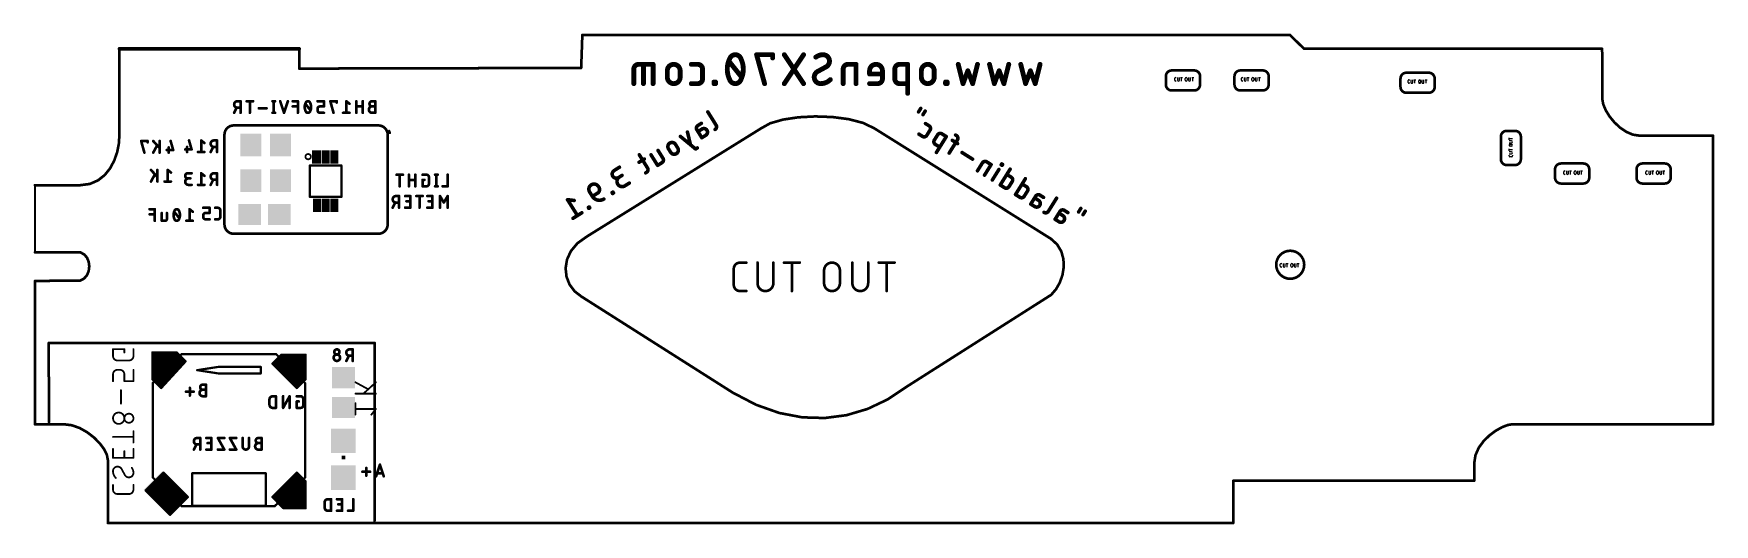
# Model space of a CAD drawing. Extents: x 2 to 98, y 0.7 to 28.7.
import ezdxf

# ---------------------------------------------------------------- set-up
doc = ezdxf.new("R2010")
doc.units = 0
for name, color, linetype in [('20', 30, 'CONTINUOUS'), ('22', 253, 'CONTINUOUS'), ('26', 253, 'CONTINUOUS'), ('28', 253, 'CONTINUOUS'), ('30', 253, 'CONTINUOUS')]:
    doc.layers.add(name, color=color, linetype=linetype)

# ---------------------------------------------------------------- blocks, each defined once
blk = doc.blocks.new('RECT')
blk.add_solid([(-0.5, -0.5), (0.5, -0.5), (-0.5, 0.5), (0.5, 0.5)])

msp = doc.modelspace()

# ---------------------------------------------------------------- linework, layer by layer
at = {"layer": '20'}
for p, q in [((67.183, 26.0802), (67.183, 26.193)), ((67.2282, 26.2382), (67.2733, 26.2382)), ((67.2733, 26.035), (67.2282, 26.035)), ((67.3418, 26.2382), (67.3418, 26.0914)), ((67.4546, 26.0914), (67.4546, 26.2382)), ((67.5185, 26.2382), (67.6314, 26.2382)), ((67.575, 26.035), (67.575, 26.2382)), ((67.7868, 26.0914), (67.7868, 26.1818)), ((67.8996, 26.1818), (67.8996, 26.0914)), ((67.9757, 26.2382), (67.9757, 26.0914)), ((68.0886, 26.0914), (68.0886, 26.2382)), ((68.1525, 26.2382), (68.2654, 26.2382)), ((68.209, 26.035), (68.209, 26.2382)), ((70.993, 26.0802), (70.993, 26.193)), ((71.0382, 26.2382), (71.0833, 26.2382)), ((71.0833, 26.035), (71.0382, 26.035)), ((71.1518, 26.2382), (71.1518, 26.0914)), ((71.2646, 26.0914), (71.2646, 26.2382)), ((71.3285, 26.2382), (71.4414, 26.2382)), ((71.385, 26.035), (71.385, 26.2382)), ((71.5968, 26.0914), (71.5968, 26.1818)), ((71.7096, 26.1818), (71.7096, 26.0914)), ((71.7857, 26.2382), (71.7857, 26.0914)), ((71.8986, 26.0914), (71.8986, 26.2382)), ((71.9625, 26.2382), (72.0754, 26.2382)), ((72.019, 26.035), (72.019, 26.2382)), ((80.518, 25.9532), (80.518, 26.066)), ((80.5632, 26.1112), (80.6083, 26.1112)), ((80.6768, 26.1112), (80.6768, 25.9644)), ((80.7896, 25.9644), (80.7896, 26.1112)), ((80.8535, 26.1112), (80.9664, 26.1112)), ((80.91, 25.908), (80.91, 26.1112)), ((81.1218, 25.9644), (81.1218, 26.0548)), ((81.2346, 26.0548), (81.2346, 25.9644)), ((81.3107, 26.1112), (81.3107, 25.9644)), ((81.4236, 25.9644), (81.4236, 26.1112)), ((81.4875, 26.1112), (81.6004, 26.1112)), ((81.544, 25.908), (81.544, 26.1112)), ((80.6083, 25.908), (80.5632, 25.908)), ((86.2838, 22.6865), (86.2838, 22.7994)), ((86.487, 22.743), (86.2838, 22.743)), ((86.4306, 22.6226), (86.2838, 22.6226)), ((86.2838, 22.5097), (86.4306, 22.5097)), ((86.2838, 22.0525), (86.2838, 22.1654)), ((86.487, 22.109), (86.2838, 22.109)), ((86.3402, 22.4336), (86.4306, 22.4336)), ((86.4306, 22.3208), (86.3402, 22.3208)), ((86.4306, 21.9886), (86.2838, 21.9886)), ((86.2838, 21.8758), (86.4306, 21.8758)), ((86.2838, 21.7622), (86.2838, 21.8073)), ((86.4418, 21.717), (86.329, 21.717)), ((86.487, 21.8073), (86.487, 21.7622)), ((89.408, 20.7462), (89.408, 20.859)), ((89.4532, 20.9042), (89.4983, 20.9042)), ((89.4983, 20.701), (89.4532, 20.701)), ((89.5668, 20.9042), (89.5668, 20.7574)), ((89.6796, 20.7574), (89.6796, 20.9042)), ((89.7435, 20.9042), (89.8564, 20.9042)), ((89.8, 20.701), (89.8, 20.9042)), ((90.0118, 20.7574), (90.0118, 20.8478)), ((90.1246, 20.8478), (90.1246, 20.7574)), ((90.2007, 20.9042), (90.2007, 20.7574)), ((90.3136, 20.7574), (90.3136, 20.9042)), ((90.3775, 20.9042), (90.4904, 20.9042)), ((90.434, 20.701), (90.434, 20.9042)), ((94.107, 20.7462), (94.107, 20.859)), ((94.1522, 20.9042), (94.1973, 20.9042)), ((94.1973, 20.701), (94.1522, 20.701)), ((94.2658, 20.9042), (94.2658, 20.7574)), ((94.3786, 20.7574), (94.3786, 20.9042)), ((94.4425, 20.9042), (94.5554, 20.9042)), ((94.499, 20.701), (94.499, 20.9042)), ((94.7108, 20.7574), (94.7108, 20.8478)), ((94.8236, 20.8478), (94.8236, 20.7574)), ((94.8997, 20.9042), (94.8997, 20.7574)), ((95.0126, 20.7574), (95.0126, 20.9042)), ((95.0765, 20.9042), (95.1894, 20.9042)), ((95.133, 20.701), (95.133, 20.9042)), ((73.2126, 15.463), (73.2126, 15.5758)), ((73.2578, 15.621), (73.3029, 15.621)), ((73.3029, 15.4178), (73.2578, 15.4178)), ((73.3714, 15.621), (73.3714, 15.4742)), ((73.4842, 15.4742), (73.4842, 15.621)), ((73.5481, 15.621), (73.661, 15.621)), ((73.6046, 15.4178), (73.6046, 15.621)), ((73.8164, 15.4742), (73.8164, 15.5646)), ((73.9292, 15.5646), (73.9292, 15.4742)), ((74.0053, 15.621), (74.0053, 15.4742)), ((74.1182, 15.4742), (74.1182, 15.621)), ((74.1821, 15.621), (74.295, 15.621)), ((74.2386, 15.4178), (74.2386, 15.621))]:
    msp.add_line(p, q, dxfattribs=at)
for points, const_width in [([(6.8818, 27.8772), (17.1616, 27.8772)], 0.2032), ([(6.8818, 22.9147), (6.8818, 27.8772)], 0.1524), ([(17.1616, 27.8772), (17.1616, 26.7473)], 0.1524), ([(33.2692, 26.7857), (33.3355, 28.6663)], 0.1524), ([(33.3355, 28.6663), (73.7652, 28.6663)], 0.1524), ([(73.7652, 28.6663), (74.576, 27.8772)], 0.1524), ([(74.576, 27.8772), (91.6056, 27.8772)], 0.1524), ([(91.6056, 27.8772), (91.6116, 25.0125)], 0.1524), ([(17.1616, 26.7473), (33.2692, 26.7857)], 0.1524), ([(66.6777, 26.3096), (66.6845, 26.3764)], 0.1524), ([(66.6777, 25.831), (66.6777, 26.3096)], 0.1524), ([(66.6845, 26.3764), (66.7039, 26.4386)], 0.1524), ([(66.7039, 26.4386), (66.7346, 26.4951)], 0.1524), ([(66.7346, 26.4951), (66.7753, 26.5443)], 0.1524), ([(66.7753, 26.5443), (66.8245, 26.585)], 0.1524), ([(66.8245, 26.585), (66.881, 26.6157)], 0.1524), ([(66.881, 26.6157), (66.9432, 26.6351)], 0.1524), ([(66.9432, 26.6351), (67.01, 26.6419)], 0.1524), ([(67.01, 26.6419), (68.2994, 26.6419)], 0.1524), ([(68.2994, 26.6419), (68.3662, 26.6351)], 0.1524), ([(68.3662, 26.6351), (68.4284, 26.6157)], 0.1524), ([(68.4284, 26.6157), (68.4849, 26.585)], 0.1524), ([(68.4849, 26.585), (68.5341, 26.5443)], 0.1524), ([(68.5341, 26.5443), (68.5748, 26.4951)], 0.1524), ([(68.5748, 26.4951), (68.6055, 26.4386)], 0.1524), ([(68.6055, 26.4386), (68.6249, 26.3764)], 0.1524), ([(68.6249, 26.3764), (68.6317, 26.3096)], 0.1524), ([(68.6317, 26.3096), (68.6317, 25.831)], 0.1524), ([(70.5964, 26.3096), (70.6032, 26.3764)], 0.1524), ([(70.5964, 25.831), (70.5964, 26.3096)], 0.1524), ([(70.6032, 26.3764), (70.6226, 26.4386)], 0.1524), ([(70.6226, 26.4386), (70.6533, 26.4951)], 0.1524), ([(70.6533, 26.4951), (70.694, 26.5443)], 0.1524), ([(70.694, 26.5443), (70.7432, 26.585)], 0.1524), ([(70.7432, 26.585), (70.7996, 26.6157)], 0.1524), ([(70.7996, 26.6157), (70.8619, 26.6351)], 0.1524), ([(70.8619, 26.6351), (70.9286, 26.6419)], 0.1524), ([(70.9286, 26.6419), (72.2181, 26.6419)], 0.1524), ([(72.2181, 26.6419), (72.2849, 26.6351)], 0.1524), ([(72.2849, 26.6351), (72.3471, 26.6157)], 0.1524), ([(72.3471, 26.6157), (72.4036, 26.585)], 0.1524), ([(72.4036, 26.585), (72.4528, 26.5443)], 0.1524), ([(72.4528, 26.5443), (72.4935, 26.4951)], 0.1524), ([(72.4935, 26.4951), (72.5242, 26.4386)], 0.1524), ([(72.5242, 26.4386), (72.5436, 26.3764)], 0.1524), ([(72.5436, 26.3764), (72.5504, 26.3096)], 0.1524), ([(72.5504, 26.3096), (72.5504, 25.831)], 0.1524), ([(80.0828, 26.1787), (80.0896, 26.2455)], 0.1524), ([(80.0828, 25.7001), (80.0828, 26.1787)], 0.1524), ([(80.0896, 26.2455), (80.109, 26.3077)], 0.1524), ([(80.109, 26.3077), (80.1397, 26.3642)], 0.1524), ([(80.1397, 26.3642), (80.1804, 26.4134)], 0.1524), ([(80.1804, 26.4134), (80.2296, 26.4541)], 0.1524), ([(80.2296, 26.4541), (80.286, 26.4848)], 0.1524), ([(80.286, 26.4848), (80.3483, 26.5042)], 0.1524), ([(80.3483, 26.5042), (80.415, 26.511)], 0.1524), ([(80.415, 26.511), (81.7045, 26.511)], 0.1524), ([(81.7045, 26.511), (81.7713, 26.5042)], 0.1524), ([(81.7713, 26.5042), (81.8335, 26.4848)], 0.1524), ([(81.8335, 26.4848), (81.89, 26.4541)], 0.1524), ([(81.89, 26.4541), (81.9392, 26.4134)], 0.1524), ([(81.9392, 26.4134), (81.9799, 26.3642)], 0.1524), ([(81.9799, 26.3642), (82.0106, 26.3077)], 0.1524), ([(82.0106, 26.3077), (82.03, 26.2455)], 0.1524), ([(82.03, 26.2455), (82.0368, 26.1787)], 0.1524), ([(82.0368, 26.1787), (82.0368, 25.7001)], 0.1524), ([(66.6845, 25.7642), (66.6777, 25.831)], 0.1524), ([(66.7039, 25.7019), (66.6845, 25.7642)], 0.1524), ([(66.7346, 25.6455), (66.7039, 25.7019)], 0.1524), ([(66.7753, 25.5962), (66.7346, 25.6455)], 0.1524), ([(66.8245, 25.5555), (66.7753, 25.5962)], 0.1524), ([(66.881, 25.5248), (66.8245, 25.5555)], 0.1524), ([(66.9432, 25.5054), (66.881, 25.5248)], 0.1524), ([(67.01, 25.4986), (66.9432, 25.5054)], 0.1524), ([(68.2994, 25.4986), (67.01, 25.4986)], 0.1524), ([(68.3662, 25.5054), (68.2994, 25.4986)], 0.1524), ([(68.4284, 25.5248), (68.3662, 25.5054)], 0.1524), ([(68.4849, 25.5555), (68.4284, 25.5248)], 0.1524), ([(68.5341, 25.5962), (68.4849, 25.5555)], 0.1524), ([(68.5748, 25.6455), (68.5341, 25.5962)], 0.1524), ([(68.6055, 25.7019), (68.5748, 25.6455)], 0.1524), ([(68.6249, 25.7642), (68.6055, 25.7019)], 0.1524), ([(68.6317, 25.831), (68.6249, 25.7642)], 0.1524), ([(70.6032, 25.7642), (70.5964, 25.831)], 0.1524), ([(70.6226, 25.7019), (70.6032, 25.7642)], 0.1524), ([(70.6533, 25.6455), (70.6226, 25.7019)], 0.1524), ([(70.694, 25.5962), (70.6533, 25.6455)], 0.1524), ([(70.7432, 25.5555), (70.694, 25.5962)], 0.1524), ([(70.7996, 25.5248), (70.7432, 25.5555)], 0.1524), ([(70.8619, 25.5054), (70.7996, 25.5248)], 0.1524), ([(70.9286, 25.4986), (70.8619, 25.5054)], 0.1524), ([(72.2181, 25.4986), (70.9286, 25.4986)], 0.1524), ([(72.2849, 25.5054), (72.2181, 25.4986)], 0.1524), ([(72.3471, 25.5248), (72.2849, 25.5054)], 0.1524), ([(72.4036, 25.5555), (72.3471, 25.5248)], 0.1524), ([(72.4528, 25.5962), (72.4036, 25.5555)], 0.1524), ([(72.4935, 25.6455), (72.4528, 25.5962)], 0.1524), ([(72.5242, 25.7019), (72.4935, 25.6455)], 0.1524), ([(72.5436, 25.7642), (72.5242, 25.7019)], 0.1524), ([(72.5504, 25.831), (72.5436, 25.7642)], 0.1524), ([(80.0896, 25.6333), (80.0828, 25.7001)], 0.1524), ([(80.109, 25.5711), (80.0896, 25.6333)], 0.1524), ([(80.1397, 25.5146), (80.109, 25.5711)], 0.1524), ([(80.1804, 25.4654), (80.1397, 25.5146)], 0.1524), ([(80.2296, 25.4247), (80.1804, 25.4654)], 0.1524), ([(80.286, 25.394), (80.2296, 25.4247)], 0.1524), ([(80.3483, 25.3746), (80.286, 25.394)], 0.1524), ([(80.415, 25.3678), (80.3483, 25.3746)], 0.1524), ([(81.7045, 25.3678), (80.415, 25.3678)], 0.1524), ([(81.7713, 25.3746), (81.7045, 25.3678)], 0.1524), ([(81.8335, 25.394), (81.7713, 25.3746)], 0.1524), ([(81.89, 25.4247), (81.8335, 25.394)], 0.1524), ([(81.9392, 25.4654), (81.89, 25.4247)], 0.1524), ([(81.9799, 25.5146), (81.9392, 25.4654)], 0.1524), ([(82.0106, 25.5711), (81.9799, 25.5146)], 0.1524), ([(82.03, 25.6333), (82.0106, 25.5711)], 0.1524), ([(82.0368, 25.7001), (82.03, 25.6333)], 0.1524), ([(91.6116, 25.0125), (91.6704, 24.7043)], 0.1524), ([(44.7999, 23.8356), (45.6803, 23.9672)], 0.1524), ([(45.6803, 23.9672), (46.6443, 24.017)], 0.1524), ([(46.6443, 24.017), (47.6258, 23.9821)], 0.1524), ([(47.6258, 23.9821), (48.5585, 23.8595)], 0.1524), ([(91.6704, 24.7043), (91.8137, 24.3643)], 0.1524), ([(91.8137, 24.3643), (92.0291, 24.0151)], 0.1524), ([(92.0291, 24.0151), (92.3042, 23.679)], 0.1524), ([(33.5808, 17.1521), (43.5544, 23.3391)], 0.1524), ([(43.5544, 23.3391), (44.0692, 23.6252)], 0.1524), ([(44.0692, 23.6252), (44.7999, 23.8356)], 0.1524), ([(48.5585, 23.8595), (49.3764, 23.6462)], 0.1524), ([(49.3764, 23.6462), (50.0134, 23.3391)], 0.1524), ([(50.0134, 23.3391), (60.1057, 17.0338)], 0.1524), ([(85.8251, 22.9284), (85.8445, 22.9906)], 0.1524), ([(85.8445, 22.9906), (85.8752, 23.0471)], 0.1524), ([(85.8752, 23.0471), (85.9159, 23.0963)], 0.1524), ([(85.9159, 23.0963), (85.9651, 23.137)], 0.1524), ([(85.9651, 23.137), (86.0216, 23.1677)], 0.1524), ([(86.0216, 23.1677), (86.0838, 23.1871)], 0.1524), ([(86.0838, 23.1871), (86.1506, 23.1939)], 0.1524), ([(86.1506, 23.1939), (86.6291, 23.1939)], 0.1524), ([(86.6291, 23.1939), (86.6959, 23.1871)], 0.1524), ([(86.6959, 23.1871), (86.7582, 23.1677)], 0.1524), ([(86.7582, 23.1677), (86.8146, 23.137)], 0.1524), ([(86.8146, 23.137), (86.8639, 23.0963)], 0.1524), ([(86.8639, 23.0963), (86.9046, 23.0471)], 0.1524), ([(86.9046, 23.0471), (86.9353, 22.9906)], 0.1524), ([(86.9353, 22.9906), (86.9547, 22.9284)], 0.1524), ([(92.3042, 23.679), (92.6267, 23.3785)], 0.1524), ([(92.6267, 23.3785), (92.9842, 23.1363)], 0.1524), ([(92.9842, 23.1363), (93.3643, 22.9746)], 0.1524), ([(93.3643, 22.9746), (93.7546, 22.9161)], 0.1524), ([(6.7544, 21.9752), (6.8505, 22.4543)], 0.1524), ([(6.8505, 22.4543), (6.8818, 22.9147)], 0.1524), ([(85.8183, 22.8616), (85.8251, 22.9284)], 0.1524), ([(85.8183, 21.5721), (85.8183, 22.8616)], 0.1524), ([(86.9547, 22.9284), (86.9615, 22.8616)], 0.1524), ([(86.9615, 22.8616), (86.9615, 21.5721)], 0.1524), ([(93.7546, 22.9161), (93.8245, 22.9175)], 0.1524), ([(93.8245, 22.9175), (97.9417, 22.9147)], 0.1524), ([(97.9417, 22.9147), (97.9417, 6.4431)], 0.1524), ([(6.0472, 20.6724), (6.3559, 21.0596)], 0.1524), ([(6.3559, 21.0596), (6.5906, 21.502)], 0.1524), ([(6.5906, 21.502), (6.7544, 21.9752)], 0.1524), ([(85.8251, 21.5054), (85.8183, 21.5721)], 0.1524), ([(85.8445, 21.4431), (85.8251, 21.5054)], 0.1524), ([(85.8752, 21.3867), (85.8445, 21.4431)], 0.1524), ([(85.9159, 21.3375), (85.8752, 21.3867)], 0.1524), ([(85.9651, 21.2968), (85.9159, 21.3375)], 0.1524), ([(86.0216, 21.2661), (85.9651, 21.2968)], 0.1524), ([(86.0838, 21.2467), (86.0216, 21.2661)], 0.1524), ([(86.1506, 21.2399), (86.0838, 21.2467)], 0.1524), ([(86.6291, 21.2399), (86.1506, 21.2399)], 0.1524), ([(86.6959, 21.2467), (86.6291, 21.2399)], 0.1524), ([(86.7582, 21.2661), (86.6959, 21.2467)], 0.1524), ([(86.8146, 21.2968), (86.7582, 21.2661)], 0.1524), ([(86.8639, 21.3375), (86.8146, 21.2968)], 0.1524), ([(86.9046, 21.3867), (86.8639, 21.3375)], 0.1524), ([(86.9353, 21.4431), (86.9046, 21.3867)], 0.1524), ([(86.9547, 21.5054), (86.9353, 21.4431)], 0.1524), ([(86.9615, 21.5721), (86.9547, 21.5054)], 0.1524), ([(88.9142, 20.9976), (88.921, 21.0643)], 0.1524), ([(88.921, 21.0643), (88.9404, 21.1266)], 0.1524), ([(88.9404, 21.1266), (88.9711, 21.183)], 0.1524), ([(88.9711, 21.183), (89.0118, 21.2323)], 0.1524), ([(89.0118, 21.2323), (89.061, 21.2729)], 0.1524), ([(89.061, 21.2729), (89.1175, 21.3037)], 0.1524), ([(89.1175, 21.3037), (89.1797, 21.3231)], 0.1524), ([(89.1797, 21.3231), (89.2465, 21.3299)], 0.1524), ([(89.2465, 21.3299), (90.5359, 21.3299)], 0.1524), ([(90.5359, 21.3299), (90.6027, 21.3231)], 0.1524), ([(90.6027, 21.3231), (90.6649, 21.3037)], 0.1524), ([(90.6649, 21.3037), (90.7214, 21.2729)], 0.1524), ([(90.7214, 21.2729), (90.7706, 21.2323)], 0.1524), ([(90.7706, 21.2323), (90.8113, 21.183)], 0.1524), ([(90.8113, 21.183), (90.842, 21.1266)], 0.1524), ([(90.842, 21.1266), (90.8614, 21.0643)], 0.1524), ([(90.8614, 21.0643), (90.8682, 20.9976)], 0.1524), ([(93.5684, 20.9976), (93.5752, 21.0643)], 0.1524), ([(93.5752, 21.0643), (93.5946, 21.1266)], 0.1524), ([(93.5946, 21.1266), (93.6253, 21.183)], 0.1524), ([(93.6253, 21.183), (93.666, 21.2323)], 0.1524), ([(93.666, 21.2323), (93.7152, 21.2729)], 0.1524), ([(93.7152, 21.2729), (93.7717, 21.3037)], 0.1524), ([(93.7717, 21.3037), (93.8339, 21.3231)], 0.1524), ([(93.8339, 21.3231), (93.9007, 21.3299)], 0.1524), ([(93.9007, 21.3299), (95.1902, 21.3299)], 0.1524), ([(95.1902, 21.3299), (95.2569, 21.3231)], 0.1524), ([(95.2569, 21.3231), (95.3192, 21.3037)], 0.1524), ([(95.3192, 21.3037), (95.3756, 21.2729)], 0.1524), ([(95.3756, 21.2729), (95.4248, 21.2323)], 0.1524), ([(95.4248, 21.2323), (95.4655, 21.183)], 0.1524), ([(95.4655, 21.183), (95.4962, 21.1266)], 0.1524), ([(95.4962, 21.1266), (95.5156, 21.0643)], 0.1524), ([(95.5156, 21.0643), (95.5224, 20.9976)], 0.1524), ([(4.6461, 20.09), (5.1954, 20.1629)], 0.1524), ([(5.1954, 20.1629), (5.6614, 20.3653)], 0.1524), ([(5.6614, 20.3653), (6.0472, 20.6724)], 0.1524), ([(88.9142, 20.519), (88.9142, 20.9976)], 0.1524), ([(88.921, 20.4522), (88.9142, 20.519)], 0.1524), ([(88.9404, 20.3899), (88.921, 20.4522)], 0.1524), ([(88.9711, 20.3335), (88.9404, 20.3899)], 0.1524), ([(89.0118, 20.2842), (88.9711, 20.3335)], 0.1524), ([(89.061, 20.2435), (89.0118, 20.2842)], 0.1524), ([(89.1175, 20.2128), (89.061, 20.2435)], 0.1524), ([(89.1797, 20.1934), (89.1175, 20.2128)], 0.1524), ([(89.2465, 20.1866), (89.1797, 20.1934)], 0.1524), ([(90.5359, 20.1866), (89.2465, 20.1866)], 0.1524), ([(90.6027, 20.1934), (90.5359, 20.1866)], 0.1524), ([(90.6649, 20.2128), (90.6027, 20.1934)], 0.1524), ([(90.7214, 20.2435), (90.6649, 20.2128)], 0.1524), ([(90.7706, 20.2842), (90.7214, 20.2435)], 0.1524), ([(90.8113, 20.3335), (90.7706, 20.2842)], 0.1524), ([(90.842, 20.3899), (90.8113, 20.3335)], 0.1524), ([(90.8614, 20.4522), (90.842, 20.3899)], 0.1524), ([(90.8682, 20.519), (90.8614, 20.4522)], 0.1524), ([(90.8682, 20.9976), (90.8682, 20.519)], 0.1524), ([(93.5684, 20.519), (93.5684, 20.9976)], 0.1524), ([(93.5752, 20.4522), (93.5684, 20.519)], 0.1524), ([(93.5946, 20.3899), (93.5752, 20.4522)], 0.1524), ([(93.6253, 20.3335), (93.5946, 20.3899)], 0.1524), ([(93.666, 20.2842), (93.6253, 20.3335)], 0.1524), ([(93.7152, 20.2435), (93.666, 20.2842)], 0.1524), ([(93.7717, 20.2128), (93.7152, 20.2435)], 0.1524), ([(93.8339, 20.1934), (93.7717, 20.2128)], 0.1524), ([(93.9007, 20.1866), (93.8339, 20.1934)], 0.1524), ([(95.1902, 20.1866), (93.9007, 20.1866)], 0.1524), ([(95.2569, 20.1934), (95.1902, 20.1866)], 0.1524), ([(95.3192, 20.2128), (95.2569, 20.1934)], 0.1524), ([(95.3756, 20.2435), (95.3192, 20.2128)], 0.1524), ([(95.4248, 20.2842), (95.3756, 20.2435)], 0.1524), ([(95.4655, 20.3335), (95.4248, 20.2842)], 0.1524), ([(95.4962, 20.3899), (95.4655, 20.3335)], 0.1524), ([(95.5156, 20.4522), (95.4962, 20.3899)], 0.1524), ([(95.5224, 20.519), (95.5156, 20.4522)], 0.1524), ([(95.5224, 20.9976), (95.5224, 20.519)], 0.1524), ([(2.0582, 20.09), (4.6461, 20.09)], 0.1524), ([(2.0582, 16.2627), (2.0582, 20.09)], 0.127), ([(4.6461, 16.2589), (2.0582, 16.2627)], 0.1524), ([(4.871, 16.141), (4.6461, 16.2589)], 0.1524), ([(32.4592, 15.8468), (32.6798, 16.3283)], 0.1524), ([(32.6798, 16.3283), (33.0506, 16.7716)], 0.1524), ([(33.0506, 16.7716), (33.5808, 17.1521)], 0.1524), ([(60.1057, 17.0338), (60.4673, 16.7047)], 0.1524), ([(60.4673, 16.7047), (60.7025, 16.3106)], 0.1524), ([(60.7025, 16.3106), (60.8233, 15.8739)], 0.1524), ([(73.3341, 16.2122), (73.47, 16.2859)], 0.1524), ([(73.4753, 16.2879), (73.3369, 16.214)], 0.1524), ([(73.47, 16.2859), (73.6202, 16.3325)], 0.1524), ([(73.6253, 16.3334), (73.4753, 16.2879)], 0.1524), ([(73.6202, 16.3325), (73.7814, 16.3488)], 0.1524), ([(73.7814, 16.3488), (73.6253, 16.3334)], 0.1524), ([(73.7814, 16.3488), (73.9426, 16.3325)], 0.1524), ([(73.9375, 16.3334), (73.7814, 16.3488)], 0.1524), ([(74.0876, 16.2879), (73.9375, 16.3334)], 0.1524), ([(73.9426, 16.3325), (74.0928, 16.2859)], 0.1524), ([(74.2259, 16.214), (74.0876, 16.2879)], 0.1524), ([(74.0928, 16.2859), (74.2287, 16.2122)], 0.1524), ([(5.0321, 15.9525), (4.871, 16.141)], 0.1524), ([(5.1292, 15.7166), (5.0321, 15.9525)], 0.1524), ([(5.162, 15.4567), (5.1292, 15.7166)], 0.1524), ([(5.1304, 15.1962), (5.162, 15.4567)], 0.1524), ([(32.3793, 15.3521), (32.4592, 15.8468)], 0.1524), ([(32.4309, 14.8687), (32.3793, 15.3521)], 0.1524), ([(41.9862, 14.4074), (41.9862, 15.3106)], 0.1524), ([(42.3474, 15.6718), (42.7087, 15.6718)], 0.1524), ([(43.3449, 15.6718), (43.3449, 14.4978)], 0.1524), ([(44.248, 14.4978), (44.248, 15.6718)], 0.1524), ([(44.8559, 15.6718), (45.759, 15.6718)], 0.1524), ([(45.3074, 14.0462), (45.3074, 15.6718)], 0.1524), ([(48.7637, 15.6718), (48.7637, 14.4978)], 0.1524), ([(49.6668, 14.4978), (49.6668, 15.6718)], 0.1524), ([(50.2747, 15.6718), (51.1778, 15.6718)], 0.1524), ([(50.7263, 14.0462), (50.7263, 15.6718)], 0.1524), ([(60.8412, 15.4167), (60.7682, 14.9615)], 0.1524), ([(60.8233, 15.8739), (60.8412, 15.4167)], 0.1524), ([(72.9814, 15.5488), (72.9977, 15.71)], 0.1524), ([(72.9968, 15.7049), (72.9814, 15.5488)], 0.1524), ([(72.9977, 15.3876), (72.9814, 15.5488)], 0.1524), ([(72.9814, 15.5488), (72.9968, 15.3927)], 0.1524), ([(73.0423, 15.855), (72.9968, 15.7049)], 0.1524), ([(72.9968, 15.3927), (73.0423, 15.2427)], 0.1524), ([(72.9977, 15.71), (73.0443, 15.8602)], 0.1524), ([(73.0443, 15.2374), (72.9977, 15.3876)], 0.1524), ([(73.1162, 15.9933), (73.0423, 15.855)], 0.1524), ([(73.0443, 15.8602), (73.118, 15.9961)], 0.1524), ([(73.2157, 16.1145), (73.1162, 15.9933)], 0.1524), ([(73.118, 15.9961), (73.2157, 16.1145)], 0.1524), ([(73.3369, 16.214), (73.2157, 16.1145)], 0.1524), ([(73.2157, 16.1145), (73.3341, 16.2122)], 0.1524), ([(74.3471, 16.1145), (74.2259, 16.214)], 0.1524), ([(74.2287, 16.2122), (74.3471, 16.1145)], 0.1524), ([(74.3471, 16.1145), (74.4448, 15.9961)], 0.1524), ([(74.4466, 15.9933), (74.3471, 16.1145)], 0.1524), ([(74.4448, 15.9961), (74.5185, 15.8602)], 0.1524), ([(74.5205, 15.855), (74.4466, 15.9933)], 0.1524), ([(74.5185, 15.8602), (74.5651, 15.71)], 0.1524), ([(74.5651, 15.3876), (74.5185, 15.2374)], 0.1524), ([(74.566, 15.7049), (74.5205, 15.855)], 0.1524), ([(74.5205, 15.2427), (74.566, 15.3927)], 0.1524), ([(74.5651, 15.71), (74.5814, 15.5488)], 0.1524), ([(74.5814, 15.5488), (74.5651, 15.3876)], 0.1524), ([(74.5814, 15.5488), (74.566, 15.7049)], 0.1524), ([(74.566, 15.3927), (74.5814, 15.5488)], 0.1524), ([(2.0582, 14.6244), (4.6461, 14.6444)], 0.1524), ([(2.0582, 6.4431), (2.0582, 14.6244)], 0.1524), ([(4.6461, 14.6444), (4.8726, 14.7667)], 0.1524), ([(4.8726, 14.7667), (5.034, 14.9584)], 0.1524), ([(5.034, 14.9584), (5.1304, 15.1962)], 0.1524), ([(32.6047, 14.4216), (32.4309, 14.8687)], 0.1524), ([(32.8912, 14.0354), (32.6047, 14.4216)], 0.1524), ([(47.1485, 14.4978), (47.1485, 15.2202)], 0.1524), ([(48.0516, 15.2202), (48.0516, 14.4978)], 0.1524), ([(60.6161, 14.5305), (60.3965, 14.1461)], 0.1524), ([(60.7682, 14.9615), (60.6161, 14.5305)], 0.1524), ([(73.0423, 15.2427), (73.1162, 15.1043)], 0.1524), ([(73.118, 15.1015), (73.0443, 15.2374)], 0.1524), ([(73.1162, 15.1043), (73.2157, 14.9831)], 0.1524), ([(73.2157, 14.9831), (73.118, 15.1015)], 0.1524), ([(73.3341, 14.8854), (73.2157, 14.9831)], 0.1524), ([(73.2157, 14.9831), (73.3369, 14.8836)], 0.1524), ([(73.47, 14.8117), (73.3341, 14.8854)], 0.1524), ([(73.3369, 14.8836), (73.4753, 14.8097)], 0.1524), ([(73.6202, 14.7651), (73.47, 14.8117)], 0.1524), ([(73.4753, 14.8097), (73.6253, 14.7642)], 0.1524), ([(73.7814, 14.7488), (73.6202, 14.7651)], 0.1524), ([(73.6253, 14.7642), (73.7814, 14.7488)], 0.1524), ([(73.9426, 14.7651), (73.7814, 14.7488)], 0.1524), ([(73.7814, 14.7488), (73.9375, 14.7642)], 0.1524), ([(73.9375, 14.7642), (74.0876, 14.8097)], 0.1524), ([(74.0928, 14.8117), (73.9426, 14.7651)], 0.1524), ([(74.0876, 14.8097), (74.2259, 14.8836)], 0.1524), ([(74.2287, 14.8854), (74.0928, 14.8117)], 0.1524), ([(74.2259, 14.8836), (74.3471, 14.9831)], 0.1524), ([(74.3471, 14.9831), (74.2287, 14.8854)], 0.1524), ([(74.3471, 14.9831), (74.4466, 15.1043)], 0.1524), ([(74.4448, 15.1015), (74.3471, 14.9831)], 0.1524), ([(74.5185, 15.2374), (74.4448, 15.1015)], 0.1524), ([(74.4466, 15.1043), (74.5205, 15.2427)], 0.1524), ([(33.2812, 13.735), (32.8912, 14.0354)], 0.1524), ([(41.9273, 8.2501), (33.2812, 13.735)], 0.1524), ([(42.7087, 14.0462), (42.3474, 14.0462)], 0.1524), ([(60.1213, 13.8305), (51.8393, 8.5697)], 0.1524), ([(60.3965, 14.1461), (60.1213, 13.8305)], 0.1524), ([(51.8393, 8.5697), (50.77, 7.8565)], 0.1524), ([(43.2628, 7.5541), (41.9273, 8.2501)], 0.1524), ([(50.77, 7.8565), (49.6313, 7.3177)], 0.1524), ([(44.5916, 7.0863), (43.2628, 7.5541)], 0.1524), ([(45.9033, 6.8377), (44.5916, 7.0863)], 0.1524), ([(47.1875, 6.7994), (45.9033, 6.8377)], 0.1524), ([(48.4336, 6.9624), (47.1875, 6.7994)], 0.1524), ([(49.6313, 7.3177), (48.4336, 6.9624)], 0.1524), ([(3.7157, 6.4431), (2.0582, 6.4431)], 0.1524), ([(4.1688, 6.3852), (3.7157, 6.4431)], 0.1524), ([(4.6151, 6.2263), (4.1688, 6.3852)], 0.1524), ([(5.038, 5.9889), (4.6151, 6.2263)], 0.1524), ([(5.4211, 5.6954), (5.038, 5.9889)], 0.1524), ([(5.7479, 5.3683), (5.4211, 5.6954)], 0.1524), ([(85.1718, 5.8131), (84.8352, 5.486)], 0.1524), ([(85.5342, 6.0789), (85.1718, 5.8131)], 0.1524), ([(85.8911, 6.2769), (85.5342, 6.0789)], 0.1524), ([(86.211, 6.4004), (85.8911, 6.2769)], 0.1524), ([(86.4625, 6.4431), (86.211, 6.4004)], 0.1524), ([(97.9417, 6.4431), (86.4625, 6.4431)], 0.1524), ([(6.0017, 5.0299), (5.7479, 5.3683)], 0.1524), ([(6.1661, 4.7028), (6.0017, 5.0299)], 0.1524), ([(84.5559, 5.1042), (84.3653, 4.6742)], 0.1524), ([(84.8352, 5.486), (84.5559, 5.1042)], 0.1524), ([(6.2246, 4.4093), (6.1661, 4.7028)], 0.1524), ([(6.2246, 0.8048), (6.2246, 4.4093)], 0.1524), ([(84.3653, 4.6742), (84.2947, 4.2026)], 0.1524), ([(84.2947, 4.2026), (84.2947, 3.2137)], 0.1524), ([(84.2947, 3.2137), (70.5259, 3.2137)], 0.1524), ([(70.5259, 3.2137), (70.5259, 0.8048)], 0.1524), ([(70.5259, 0.8048), (6.2246, 0.8048)], 0.1524)]:
    msp.add_lwpolyline(points, dxfattribs=dict(at, const_width=const_width))
for points, const_width in [([(6.8818, 27.928, 1), (6.8818, 27.8264)], 0.1016), ([(6.9199, 27.8772, 1), (6.8437, 27.8772)], 0.0762), ([(17.1997, 27.8772, 1), (17.1235, 27.8772)], 0.0762), ([(17.1616, 27.8264, 1), (17.1616, 27.928)], 0.1016), ([(33.3736, 28.665, 1), (33.2974, 28.6676)], 0.0762), ([(33.3355, 28.7044, 1), (33.3355, 28.6282)], 0.0762), ([(73.7918, 28.6936, 1), (73.7386, 28.639)], 0.0762), ([(73.7652, 28.6282, 1), (73.7652, 28.7044)], 0.0762), ([(74.576, 27.9153, 1), (74.576, 27.8391)], 0.0762), ([(74.5494, 27.8499, 1), (74.6026, 27.9045)], 0.0762), ([(91.6437, 27.8773, 1), (91.5675, 27.8771)], 0.0762), ([(91.6056, 27.8391, 1), (91.6056, 27.9153)], 0.0762), ([(17.1615, 26.7854, 1), (17.1617, 26.7092)], 0.0762), ([(17.1235, 26.7473, 1), (17.1997, 26.7473)], 0.0762), ([(33.2311, 26.787, 1), (33.3073, 26.7844)], 0.0762), ([(33.2693, 26.7476, 1), (33.2691, 26.8238)], 0.0762), ([(66.7158, 26.3096, 1), (66.6396, 26.3096)], 0.0762), ([(66.6398, 26.3135, 1), (66.7156, 26.3057)], 0.0762), ([(66.6481, 26.3877, 1), (66.7209, 26.3651)], 0.0762), ([(66.7224, 26.3725, 1), (66.6466, 26.3803)], 0.0762), ([(66.6704, 26.4568, 1), (66.7374, 26.4204)], 0.0762), ([(66.7403, 26.4273, 1), (66.6675, 26.4499)], 0.0762), ([(66.7052, 26.5194, 1), (66.764, 26.4708)], 0.0762), ([(66.7681, 26.4769, 1), (66.7011, 26.5133)], 0.0762), ([(66.751, 26.5737, 1), (66.7996, 26.5149)], 0.0762), ([(66.8047, 26.52, 1), (66.7459, 26.5686)], 0.0762), ([(66.8063, 26.6185, 1), (66.8427, 26.5515)], 0.0762), ([(66.8488, 26.5556, 1), (66.8002, 26.6144)], 0.0762), ([(66.8697, 26.6521, 1), (66.8923, 26.5793)], 0.0762), ([(66.8992, 26.5822, 1), (66.8628, 26.6492)], 0.0762), ([(66.9393, 26.673, 1), (66.9471, 26.5972)], 0.0762), ([(66.9545, 26.5987, 1), (66.9319, 26.6715)], 0.0762), ([(67.01, 26.68, 1), (67.01, 26.6038)], 0.0762), ([(67.0139, 26.604, 1), (67.0061, 26.6798)], 0.0762), ([(68.3033, 26.6798, 1), (68.2955, 26.604)], 0.0762), ([(68.2994, 26.6038, 1), (68.2994, 26.68)], 0.0762), ([(68.3775, 26.6715, 1), (68.3549, 26.5987)], 0.0762), ([(68.3623, 26.5972, 1), (68.3701, 26.673)], 0.0762), ([(68.4466, 26.6492, 1), (68.4102, 26.5822)], 0.0762), ([(68.4171, 26.5793, 1), (68.4397, 26.6521)], 0.0762), ([(68.5092, 26.6144, 1), (68.4606, 26.5556)], 0.0762), ([(68.4667, 26.5515, 1), (68.5031, 26.6185)], 0.0762), ([(68.5635, 26.5686, 1), (68.5047, 26.52)], 0.0762), ([(68.5098, 26.5149, 1), (68.5584, 26.5737)], 0.0762), ([(68.6083, 26.5133, 1), (68.5413, 26.4769)], 0.0762), ([(68.5454, 26.4708, 1), (68.6042, 26.5194)], 0.0762), ([(68.6419, 26.4499, 1), (68.5691, 26.4273)], 0.0762), ([(68.572, 26.4204, 1), (68.639, 26.4568)], 0.0762), ([(68.6628, 26.3803, 1), (68.587, 26.3725)], 0.0762), ([(68.5885, 26.3651, 1), (68.6613, 26.3877)], 0.0762), ([(68.6698, 26.3096, 1), (68.5936, 26.3096)], 0.0762), ([(68.5938, 26.3057, 1), (68.6696, 26.3135)], 0.0762), ([(70.6345, 26.3096, 1), (70.5583, 26.3096)], 0.0762), ([(70.5585, 26.3135, 1), (70.6343, 26.3057)], 0.0762), ([(70.5668, 26.3877, 1), (70.6396, 26.3651)], 0.0762), ([(70.6411, 26.3725, 1), (70.5653, 26.3803)], 0.0762), ([(70.5891, 26.4568, 1), (70.6561, 26.4204)], 0.0762), ([(70.659, 26.4273, 1), (70.5862, 26.4499)], 0.0762), ([(70.6239, 26.5194, 1), (70.6827, 26.4708)], 0.0762), ([(70.6868, 26.4769, 1), (70.6198, 26.5133)], 0.0762), ([(70.6697, 26.5737, 1), (70.7183, 26.5149)], 0.0762), ([(70.7234, 26.52, 1), (70.6646, 26.5686)], 0.0762), ([(70.725, 26.6185, 1), (70.7614, 26.5515)], 0.0762), ([(70.7675, 26.5556, 1), (70.7189, 26.6144)], 0.0762), ([(70.7883, 26.6521, 1), (70.8109, 26.5793)], 0.0762), ([(70.8178, 26.5822, 1), (70.7814, 26.6492)], 0.0762), ([(70.858, 26.673, 1), (70.8658, 26.5972)], 0.0762), ([(70.8732, 26.5987, 1), (70.8506, 26.6715)], 0.0762), ([(70.9286, 26.68, 1), (70.9286, 26.6038)], 0.0762), ([(70.9325, 26.604, 1), (70.9247, 26.6798)], 0.0762), ([(72.222, 26.6798, 1), (72.2142, 26.604)], 0.0762), ([(72.2181, 26.6038, 1), (72.2181, 26.68)], 0.0762), ([(72.2962, 26.6715, 1), (72.2736, 26.5987)], 0.0762), ([(72.281, 26.5972, 1), (72.2888, 26.673)], 0.0762), ([(72.3653, 26.6492, 1), (72.3289, 26.5822)], 0.0762), ([(72.3358, 26.5793, 1), (72.3584, 26.6521)], 0.0762), ([(72.4279, 26.6144, 1), (72.3793, 26.5556)], 0.0762), ([(72.3854, 26.5515, 1), (72.4218, 26.6185)], 0.0762), ([(72.4822, 26.5686, 1), (72.4234, 26.52)], 0.0762), ([(72.4285, 26.5149, 1), (72.4771, 26.5737)], 0.0762), ([(72.527, 26.5133, 1), (72.46, 26.4769)], 0.0762), ([(72.4641, 26.4708, 1), (72.5229, 26.5194)], 0.0762), ([(72.5606, 26.4499, 1), (72.4878, 26.4273)], 0.0762), ([(72.4907, 26.4204, 1), (72.5577, 26.4568)], 0.0762), ([(72.5815, 26.3803, 1), (72.5057, 26.3725)], 0.0762), ([(72.5072, 26.3651, 1), (72.58, 26.3877)], 0.0762), ([(72.5885, 26.3096, 1), (72.5123, 26.3096)], 0.0762), ([(72.5125, 26.3057, 1), (72.5883, 26.3135)], 0.0762), ([(80.1209, 26.1787, 1), (80.0447, 26.1787)], 0.0762), ([(80.0449, 26.1826, 1), (80.1207, 26.1748)], 0.0762), ([(80.0532, 26.2568, 1), (80.126, 26.2342)], 0.0762), ([(80.1275, 26.2416, 1), (80.0517, 26.2494)], 0.0762), ([(80.0755, 26.3259, 1), (80.1425, 26.2895)], 0.0762), ([(80.1454, 26.2964, 1), (80.0726, 26.319)], 0.0762), ([(80.1103, 26.3885, 1), (80.1691, 26.3399)], 0.0762), ([(80.1732, 26.346, 1), (80.1062, 26.3824)], 0.0762), ([(80.1561, 26.4428, 1), (80.2047, 26.384)], 0.0762), ([(80.2098, 26.3891, 1), (80.151, 26.4377)], 0.0762), ([(80.2114, 26.4876, 1), (80.2478, 26.4206)], 0.0762), ([(80.2539, 26.4247, 1), (80.2053, 26.4835)], 0.0762), ([(80.2747, 26.5212, 1), (80.2973, 26.4484)], 0.0762), ([(80.3042, 26.4513, 1), (80.2678, 26.5183)], 0.0762), ([(80.3444, 26.5421, 1), (80.3522, 26.4663)], 0.0762), ([(80.3596, 26.4678, 1), (80.337, 26.5406)], 0.0762), ([(80.415, 26.5491, 1), (80.415, 26.4729)], 0.0762), ([(80.4189, 26.4731, 1), (80.4111, 26.5489)], 0.0762), ([(81.7084, 26.5489, 1), (81.7006, 26.4731)], 0.0762), ([(81.7045, 26.4729, 1), (81.7045, 26.5491)], 0.0762), ([(81.7826, 26.5406, 1), (81.76, 26.4678)], 0.0762), ([(81.7674, 26.4663, 1), (81.7752, 26.5421)], 0.0762), ([(81.8517, 26.5183, 1), (81.8153, 26.4513)], 0.0762), ([(81.8222, 26.4484, 1), (81.8448, 26.5212)], 0.0762), ([(81.9143, 26.4835, 1), (81.8657, 26.4247)], 0.0762), ([(81.8718, 26.4206, 1), (81.9082, 26.4876)], 0.0762), ([(81.9686, 26.4377, 1), (81.9098, 26.3891)], 0.0762), ([(81.9149, 26.384, 1), (81.9635, 26.4428)], 0.0762), ([(82.0134, 26.3824, 1), (81.9464, 26.346)], 0.0762), ([(81.9505, 26.3399, 1), (82.0093, 26.3885)], 0.0762), ([(82.047, 26.319, 1), (81.9742, 26.2964)], 0.0762), ([(81.9771, 26.2895, 1), (82.0441, 26.3259)], 0.0762), ([(82.0679, 26.2494, 1), (81.9921, 26.2416)], 0.0762), ([(81.9936, 26.2342, 1), (82.0664, 26.2568)], 0.0762), ([(82.0749, 26.1787, 1), (81.9987, 26.1787)], 0.0762), ([(81.9989, 26.1748, 1), (82.0747, 26.1826)], 0.0762), ([(66.7156, 25.8349, 1), (66.6398, 25.8271)], 0.0762), ([(66.6396, 25.831, 1), (66.7158, 25.831)], 0.0762), ([(66.7209, 25.7755, 1), (66.6481, 25.7529)], 0.0762), ([(66.6466, 25.7603, 1), (66.7224, 25.7681)], 0.0762), ([(66.7374, 25.7201, 1), (66.6704, 25.6837)], 0.0762), ([(66.6675, 25.6906, 1), (66.7403, 25.7132)], 0.0762), ([(66.764, 25.6698, 1), (66.7052, 25.6212)], 0.0762), ([(66.7011, 25.6273, 1), (66.7681, 25.6637)], 0.0762), ([(66.7996, 25.6256, 1), (66.751, 25.5668)], 0.0762), ([(66.7459, 25.5719, 1), (66.8047, 25.6205)], 0.0762), ([(66.8427, 25.589, 1), (66.8063, 25.522)], 0.0762), ([(66.8002, 25.5261, 1), (66.8488, 25.5849)], 0.0762), ([(66.8923, 25.5612, 1), (66.8697, 25.4884)], 0.0762), ([(66.8628, 25.4913, 1), (66.8992, 25.5583)], 0.0762), ([(66.9471, 25.5433, 1), (66.9393, 25.4675)], 0.0762), ([(66.9319, 25.469, 1), (66.9545, 25.5418)], 0.0762), ([(67.01, 25.5367, 1), (67.01, 25.4605)], 0.0762), ([(67.0061, 25.4607, 1), (67.0139, 25.5365)], 0.0762), ([(68.2955, 25.5365, 1), (68.3033, 25.4607)], 0.0762), ([(68.2994, 25.4605, 1), (68.2994, 25.5367)], 0.0762), ([(68.3549, 25.5418, 1), (68.3775, 25.469)], 0.0762), ([(68.3701, 25.4675, 1), (68.3623, 25.5433)], 0.0762), ([(68.4102, 25.5583, 1), (68.4466, 25.4913)], 0.0762), ([(68.4397, 25.4884, 1), (68.4171, 25.5612)], 0.0762), ([(68.4606, 25.5849, 1), (68.5092, 25.5261)], 0.0762), ([(68.5031, 25.522, 1), (68.4667, 25.589)], 0.0762), ([(68.5047, 25.6205, 1), (68.5635, 25.5719)], 0.0762), ([(68.5584, 25.5668, 1), (68.5098, 25.6256)], 0.0762), ([(68.5413, 25.6637, 1), (68.6083, 25.6273)], 0.0762), ([(68.6042, 25.6212, 1), (68.5454, 25.6698)], 0.0762), ([(68.5691, 25.7132, 1), (68.6419, 25.6906)], 0.0762), ([(68.639, 25.6837, 1), (68.572, 25.7201)], 0.0762), ([(68.587, 25.7681, 1), (68.6628, 25.7603)], 0.0762), ([(68.6613, 25.7529, 1), (68.5885, 25.7755)], 0.0762), ([(68.5936, 25.831, 1), (68.6698, 25.831)], 0.0762), ([(68.6696, 25.8271, 1), (68.5938, 25.8349)], 0.0762), ([(70.6343, 25.8349, 1), (70.5585, 25.8271)], 0.0762), ([(70.5583, 25.831, 1), (70.6345, 25.831)], 0.0762), ([(70.6396, 25.7755, 1), (70.5668, 25.7529)], 0.0762), ([(70.5653, 25.7603, 1), (70.6411, 25.7681)], 0.0762), ([(70.6561, 25.7201, 1), (70.5891, 25.6837)], 0.0762), ([(70.5862, 25.6906, 1), (70.659, 25.7132)], 0.0762), ([(70.6827, 25.6698, 1), (70.6239, 25.6212)], 0.0762), ([(70.6198, 25.6273, 1), (70.6868, 25.6637)], 0.0762), ([(70.7183, 25.6256, 1), (70.6697, 25.5668)], 0.0762), ([(70.6646, 25.5719, 1), (70.7234, 25.6205)], 0.0762), ([(70.7614, 25.589, 1), (70.725, 25.522)], 0.0762), ([(70.7189, 25.5261, 1), (70.7675, 25.5849)], 0.0762), ([(70.8109, 25.5612, 1), (70.7883, 25.4884)], 0.0762), ([(70.7814, 25.4913, 1), (70.8178, 25.5583)], 0.0762), ([(70.8658, 25.5433, 1), (70.858, 25.4675)], 0.0762), ([(70.8506, 25.469, 1), (70.8732, 25.5418)], 0.0762), ([(70.9286, 25.5367, 1), (70.9286, 25.4605)], 0.0762), ([(70.9247, 25.4607, 1), (70.9325, 25.5365)], 0.0762), ([(72.2142, 25.5365, 1), (72.222, 25.4607)], 0.0762), ([(72.2181, 25.4605, 1), (72.2181, 25.5367)], 0.0762), ([(72.2736, 25.5418, 1), (72.2962, 25.469)], 0.0762), ([(72.2888, 25.4675, 1), (72.281, 25.5433)], 0.0762), ([(72.3289, 25.5583, 1), (72.3653, 25.4913)], 0.0762), ([(72.3584, 25.4884, 1), (72.3358, 25.5612)], 0.0762), ([(72.3793, 25.5849, 1), (72.4279, 25.5261)], 0.0762), ([(72.4218, 25.522, 1), (72.3854, 25.589)], 0.0762), ([(72.4234, 25.6205, 1), (72.4822, 25.5719)], 0.0762), ([(72.4771, 25.5668, 1), (72.4285, 25.6256)], 0.0762), ([(72.46, 25.6637, 1), (72.527, 25.6273)], 0.0762), ([(72.5229, 25.6212, 1), (72.4641, 25.6698)], 0.0762), ([(72.4878, 25.7132, 1), (72.5606, 25.6906)], 0.0762), ([(72.5577, 25.6837, 1), (72.4907, 25.7201)], 0.0762), ([(72.5057, 25.7681, 1), (72.5815, 25.7603)], 0.0762), ([(72.58, 25.7529, 1), (72.5072, 25.7755)], 0.0762), ([(72.5123, 25.831, 1), (72.5885, 25.831)], 0.0762), ([(72.5883, 25.8271, 1), (72.5125, 25.8349)], 0.0762), ([(80.1207, 25.704, 1), (80.0449, 25.6962)], 0.0762), ([(80.0447, 25.7001, 1), (80.1209, 25.7001)], 0.0762), ([(80.126, 25.6446, 1), (80.0532, 25.622)], 0.0762), ([(80.0517, 25.6294, 1), (80.1275, 25.6372)], 0.0762), ([(80.1425, 25.5893, 1), (80.0755, 25.5529)], 0.0762), ([(80.0726, 25.5598, 1), (80.1454, 25.5824)], 0.0762), ([(80.1691, 25.5389, 1), (80.1103, 25.4903)], 0.0762), ([(80.1062, 25.4964, 1), (80.1732, 25.5328)], 0.0762), ([(80.2047, 25.4948, 1), (80.1561, 25.436)], 0.0762), ([(80.151, 25.4411, 1), (80.2098, 25.4897)], 0.0762), ([(80.2478, 25.4582, 1), (80.2114, 25.3912)], 0.0762), ([(80.2053, 25.3953, 1), (80.2539, 25.4541)], 0.0762), ([(80.2973, 25.4304, 1), (80.2747, 25.3576)], 0.0762), ([(80.2678, 25.3605, 1), (80.3042, 25.4275)], 0.0762), ([(80.3522, 25.4125, 1), (80.3444, 25.3367)], 0.0762), ([(80.337, 25.3382, 1), (80.3596, 25.411)], 0.0762), ([(80.415, 25.4059, 1), (80.415, 25.3297)], 0.0762), ([(80.4111, 25.3299, 1), (80.4189, 25.4057)], 0.0762), ([(81.7006, 25.4057, 1), (81.7084, 25.3299)], 0.0762), ([(81.7045, 25.3297, 1), (81.7045, 25.4059)], 0.0762), ([(81.76, 25.411, 1), (81.7826, 25.3382)], 0.0762), ([(81.7752, 25.3367, 1), (81.7674, 25.4125)], 0.0762), ([(81.8153, 25.4275, 1), (81.8517, 25.3605)], 0.0762), ([(81.8448, 25.3576, 1), (81.8222, 25.4304)], 0.0762), ([(81.8657, 25.4541, 1), (81.9143, 25.3953)], 0.0762), ([(81.9082, 25.3912, 1), (81.8718, 25.4582)], 0.0762), ([(81.9098, 25.4897, 1), (81.9686, 25.4411)], 0.0762), ([(81.9635, 25.436, 1), (81.9149, 25.4948)], 0.0762), ([(81.9464, 25.5328, 1), (82.0134, 25.4964)], 0.0762), ([(82.0093, 25.4903, 1), (81.9505, 25.5389)], 0.0762), ([(81.9742, 25.5824, 1), (82.047, 25.5598)], 0.0762), ([(82.0441, 25.5529, 1), (81.9771, 25.5893)], 0.0762), ([(81.9921, 25.6372, 1), (82.0679, 25.6294)], 0.0762), ([(82.0664, 25.622, 1), (81.9936, 25.6446)], 0.0762), ([(81.9987, 25.7001, 1), (82.0749, 25.7001)], 0.0762), ([(82.0747, 25.6962, 1), (81.9989, 25.704)], 0.0762), ([(91.649, 25.0196, 1), (91.5742, 25.0054)], 0.0762), ([(91.5735, 25.0124, 1), (91.6497, 25.0126)], 0.0762), ([(45.6783, 24.0052, 1), (45.6823, 23.9292)], 0.0762), ([(45.6859, 23.9295, 1), (45.6747, 24.0049)], 0.0762), ([(46.6457, 24.0551, 1), (46.6429, 23.9789)], 0.0762), ([(46.6463, 23.979, 1), (46.6423, 24.055)], 0.0762), ([(47.6308, 24.0199, 1), (47.6208, 23.9443)], 0.0762), ([(47.6244, 23.944, 1), (47.6272, 24.0202)], 0.0762), ([(91.7055, 24.7191, 1), (91.6353, 24.6895)], 0.0762), ([(91.633, 24.6972, 1), (91.7078, 24.7114)], 0.0762), ([(91.8461, 24.3843, 1), (91.7813, 24.3443)], 0.0762), ([(91.7786, 24.3495, 1), (91.8488, 24.3791)], 0.0762), ([(92.0586, 24.0392, 1), (91.9996, 23.991)], 0.0762), ([(91.9967, 23.9951, 1), (92.0615, 24.0351)], 0.0762), ([(43.5359, 23.3724, 1), (43.5729, 23.3058)], 0.0762), ([(43.5745, 23.3067, 1), (43.5343, 23.3715)], 0.0762), ([(44.0587, 23.6618, 1), (44.0797, 23.5886)], 0.0762), ([(44.0877, 23.5919, 1), (44.0507, 23.6585)], 0.0762), ([(44.7943, 23.8733, 1), (44.8055, 23.7979)], 0.0762), ([(44.8104, 23.799, 1), (44.7894, 23.8722)], 0.0762), ([(48.5681, 23.8964, 1), (48.5489, 23.8226)], 0.0762), ([(48.5535, 23.8217, 1), (48.5635, 23.8973)], 0.0762), ([(49.3929, 23.6805, 1), (49.3599, 23.6119)], 0.0762), ([(49.3668, 23.6093, 1), (49.386, 23.6831)], 0.0762), ([(50.0336, 23.3714, 1), (49.9932, 23.3068)], 0.0762), ([(49.9969, 23.3048, 1), (50.0299, 23.3734)], 0.0762), ([(85.8809, 22.9793, 1), (85.8081, 23.0019)], 0.0762), ([(85.8458, 23.0714, 1), (85.9046, 23.0228)], 0.0762), ([(85.9087, 23.0289, 1), (85.8417, 23.0653)], 0.0762), ([(85.8916, 23.1257, 1), (85.9402, 23.0669)], 0.0762), ([(85.9453, 23.072, 1), (85.8865, 23.1206)], 0.0762), ([(85.9469, 23.1705, 1), (85.9833, 23.1035)], 0.0762), ([(85.9894, 23.1076, 1), (85.9408, 23.1664)], 0.0762), ([(86.0103, 23.2041, 1), (86.0329, 23.1313)], 0.0762), ([(86.0398, 23.1342, 1), (86.0034, 23.2012)], 0.0762), ([(86.0799, 23.225, 1), (86.0877, 23.1492)], 0.0762), ([(86.0951, 23.1507, 1), (86.0725, 23.2235)], 0.0762), ([(86.1506, 23.232, 1), (86.1506, 23.1558)], 0.0762), ([(86.1545, 23.156, 1), (86.1467, 23.2318)], 0.0762), ([(86.633, 23.2318, 1), (86.6252, 23.156)], 0.0762), ([(86.6291, 23.1558, 1), (86.6291, 23.232)], 0.0762), ([(86.7072, 23.2235, 1), (86.6846, 23.1507)], 0.0762), ([(86.692, 23.1492, 1), (86.6998, 23.225)], 0.0762), ([(86.7764, 23.2012, 1), (86.74, 23.1342)], 0.0762), ([(86.7469, 23.1313, 1), (86.7695, 23.2041)], 0.0762), ([(86.8389, 23.1664, 1), (86.7903, 23.1076)], 0.0762), ([(86.7964, 23.1035, 1), (86.8328, 23.1705)], 0.0762), ([(86.8933, 23.1206, 1), (86.8345, 23.072)], 0.0762), ([(86.8396, 23.0669, 1), (86.8882, 23.1257)], 0.0762), ([(86.9381, 23.0653, 1), (86.8711, 23.0289)], 0.0762), ([(86.8752, 23.0228, 1), (86.934, 23.0714)], 0.0762), ([(86.9717, 23.0019, 1), (86.8989, 22.9793)], 0.0762), ([(92.3302, 23.7069, 1), (92.2782, 23.6511)], 0.0762), ([(92.2747, 23.6549, 1), (92.3337, 23.7031)], 0.0762), ([(92.6481, 23.41, 1), (92.6053, 23.347)], 0.0762), ([(92.6007, 23.3506, 1), (92.6527, 23.4064)], 0.0762), ([(92.9991, 23.1714, 1), (92.9693, 23.1012)], 0.0762), ([(92.9628, 23.1048, 1), (93.0056, 23.1678)], 0.0762), ([(93.3699, 23.0123, 1), (93.3587, 22.9369)], 0.0762), ([(6.8125, 22.4569, 1), (6.8885, 22.4517)], 0.0762), ([(6.8879, 22.4468, 1), (6.8131, 22.4618)], 0.0762), ([(6.8437, 22.9147, 1), (6.9199, 22.9147)], 0.0762), ([(6.9198, 22.9121, 1), (6.8438, 22.9173)], 0.0762), ([(85.8564, 22.8616, 1), (85.7802, 22.8616)], 0.0762), ([(85.7804, 22.8655, 1), (85.8562, 22.8577)], 0.0762), ([(85.7887, 22.9397, 1), (85.8615, 22.9171)], 0.0762), ([(85.863, 22.9245, 1), (85.7872, 22.9323)], 0.0762), ([(85.811, 23.0088, 1), (85.878, 22.9724)], 0.0762), ([(86.9018, 22.9724, 1), (86.9688, 23.0088)], 0.0762), ([(86.9926, 22.9323, 1), (86.9168, 22.9245)], 0.0762), ([(86.9183, 22.9171, 1), (86.9911, 22.9397)], 0.0762), ([(86.9996, 22.8616, 1), (86.9234, 22.8616)], 0.0762), ([(86.9236, 22.8577, 1), (86.9994, 22.8655)], 0.0762), ([(93.3494, 22.9395, 1), (93.3792, 23.0097)], 0.0762), ([(93.7538, 22.9542, 1), (93.7554, 22.878)], 0.0762), ([(93.749, 22.8784, 1), (93.7602, 22.9538)], 0.0762), ([(93.8245, 22.9556, 1), (93.8245, 22.8794)], 0.0762), ([(93.8253, 22.8794, 1), (93.8237, 22.9556)], 0.0762), ([(97.9798, 22.9147, 1), (97.9036, 22.9147)], 0.0762), ([(97.9417, 22.8766, 1), (97.9417, 22.9528)], 0.0762), ([(6.3857, 21.0358, 1), (6.3261, 21.0834)], 0.0762), ([(6.5546, 21.5145, 1), (6.6266, 21.4895)], 0.0762), ([(6.6243, 21.4841, 1), (6.5569, 21.5199)], 0.0762), ([(6.717, 21.9827, 1), (6.7918, 21.9677)], 0.0762), ([(6.7904, 21.9627, 1), (6.7184, 21.9877)], 0.0762), ([(85.8562, 21.576, 1), (85.7804, 21.5682)], 0.0762), ([(85.7802, 21.5721, 1), (85.8564, 21.5721)], 0.0762), ([(85.8615, 21.5167, 1), (85.7887, 21.4941)], 0.0762), ([(85.7872, 21.5015, 1), (85.863, 21.5093)], 0.0762), ([(85.878, 21.4613, 1), (85.811, 21.4249)], 0.0762), ([(85.8081, 21.4318, 1), (85.8809, 21.4544)], 0.0762), ([(85.9046, 21.411, 1), (85.8458, 21.3624)], 0.0762), ([(85.8417, 21.3685, 1), (85.9087, 21.4049)], 0.0762), ([(85.9402, 21.3669, 1), (85.8916, 21.3081)], 0.0762), ([(85.8865, 21.3132, 1), (85.9453, 21.3618)], 0.0762), ([(85.9833, 21.3303, 1), (85.9469, 21.2633)], 0.0762), ([(85.9408, 21.2674, 1), (85.9894, 21.3262)], 0.0762), ([(86.0329, 21.3025, 1), (86.0103, 21.2297)], 0.0762), ([(86.0034, 21.2326, 1), (86.0398, 21.2996)], 0.0762), ([(86.0877, 21.2846, 1), (86.0799, 21.2088)], 0.0762), ([(86.0725, 21.2103, 1), (86.0951, 21.2831)], 0.0762), ([(86.1506, 21.278, 1), (86.1506, 21.2018)], 0.0762), ([(86.1467, 21.202, 1), (86.1545, 21.2778)], 0.0762), ([(86.6252, 21.2778, 1), (86.633, 21.202)], 0.0762), ([(86.6291, 21.2018, 1), (86.6291, 21.278)], 0.0762), ([(86.6846, 21.2831, 1), (86.7072, 21.2103)], 0.0762), ([(86.6998, 21.2088, 1), (86.692, 21.2846)], 0.0762), ([(86.74, 21.2996, 1), (86.7764, 21.2326)], 0.0762), ([(86.7695, 21.2297, 1), (86.7469, 21.3025)], 0.0762), ([(86.7903, 21.3262, 1), (86.8389, 21.2674)], 0.0762), ([(86.8328, 21.2633, 1), (86.7964, 21.3303)], 0.0762), ([(86.8345, 21.3618, 1), (86.8933, 21.3132)], 0.0762), ([(86.8882, 21.3081, 1), (86.8396, 21.3669)], 0.0762), ([(86.8711, 21.4049, 1), (86.9381, 21.3685)], 0.0762), ([(86.934, 21.3624, 1), (86.8752, 21.411)], 0.0762), ([(86.8989, 21.4544, 1), (86.9717, 21.4318)], 0.0762), ([(86.9688, 21.4249, 1), (86.9018, 21.4613)], 0.0762), ([(86.9168, 21.5093, 1), (86.9926, 21.5015)], 0.0762), ([(86.9911, 21.4941, 1), (86.9183, 21.5167)], 0.0762), ([(86.9234, 21.5721, 1), (86.9996, 21.5721)], 0.0762), ([(86.9994, 21.5682, 1), (86.9236, 21.576)], 0.0762), ([(88.9589, 21.0604, 1), (88.8831, 21.0682)], 0.0762), ([(88.9069, 21.1448, 1), (88.9739, 21.1084)], 0.0762), ([(88.9768, 21.1153, 1), (88.904, 21.1379)], 0.0762), ([(88.9417, 21.2073, 1), (89.0005, 21.1587)], 0.0762), ([(89.0046, 21.1648, 1), (88.9376, 21.2012)], 0.0762), ([(88.9876, 21.2617, 1), (89.036, 21.2029)], 0.0762), ([(89.0412, 21.208, 1), (88.9824, 21.2566)], 0.0762), ([(89.0428, 21.3064, 1), (89.0792, 21.2394)], 0.0762), ([(89.0852, 21.2435, 1), (89.0368, 21.3023)], 0.0762), ([(89.1062, 21.3401, 1), (89.1288, 21.2673)], 0.0762), ([(89.1357, 21.2702, 1), (89.0993, 21.3372)], 0.0762), ([(89.1758, 21.361, 1), (89.1836, 21.2852)], 0.0762), ([(89.191, 21.2867, 1), (89.1684, 21.3595)], 0.0762), ([(89.2465, 21.368, 1), (89.2465, 21.2918)], 0.0762), ([(89.2504, 21.292, 1), (89.2426, 21.3678)], 0.0762), ([(90.5398, 21.3678, 1), (90.532, 21.292)], 0.0762), ([(90.5359, 21.2918, 1), (90.5359, 21.368)], 0.0762), ([(90.614, 21.3595, 1), (90.5914, 21.2867)], 0.0762), ([(90.5988, 21.2852, 1), (90.6066, 21.361)], 0.0762), ([(90.6831, 21.3372, 1), (90.6467, 21.2702)], 0.0762), ([(90.6536, 21.2673, 1), (90.6762, 21.3401)], 0.0762), ([(90.7456, 21.3023, 1), (90.6972, 21.2435)], 0.0762), ([(90.7032, 21.2394, 1), (90.7396, 21.3064)], 0.0762), ([(90.8, 21.2566, 1), (90.7412, 21.208)], 0.0762), ([(90.7464, 21.2029, 1), (90.7948, 21.2617)], 0.0762), ([(90.8448, 21.2012, 1), (90.7778, 21.1648)], 0.0762), ([(90.7819, 21.1587, 1), (90.8407, 21.2073)], 0.0762), ([(90.8784, 21.1379, 1), (90.8056, 21.1153)], 0.0762), ([(90.8085, 21.1084, 1), (90.8755, 21.1448)], 0.0762), ([(90.8993, 21.0682, 1), (90.8235, 21.0604)], 0.0762), ([(93.6131, 21.0604, 1), (93.5373, 21.0682)], 0.0762), ([(93.5611, 21.1448, 1), (93.6281, 21.1084)], 0.0762), ([(93.631, 21.1153, 1), (93.5582, 21.1379)], 0.0762), ([(93.5959, 21.2073, 1), (93.6547, 21.1587)], 0.0762), ([(93.6588, 21.1648, 1), (93.5918, 21.2012)], 0.0762), ([(93.6418, 21.2617, 1), (93.6902, 21.2029)], 0.0762), ([(93.6954, 21.208, 1), (93.6366, 21.2566)], 0.0762), ([(93.697, 21.3064, 1), (93.7334, 21.2394)], 0.0762), ([(93.7394, 21.2435, 1), (93.691, 21.3023)], 0.0762), ([(93.7604, 21.3401, 1), (93.783, 21.2673)], 0.0762), ([(93.7899, 21.2702, 1), (93.7535, 21.3372)], 0.0762), ([(93.83, 21.361, 1), (93.8378, 21.2852)], 0.0762), ([(93.8452, 21.2867, 1), (93.8226, 21.3595)], 0.0762), ([(93.9007, 21.368, 1), (93.9007, 21.2918)], 0.0762), ([(93.9046, 21.292, 1), (93.8968, 21.3678)], 0.0762), ([(95.1941, 21.3678, 1), (95.1863, 21.292)], 0.0762), ([(95.1902, 21.2918, 1), (95.1902, 21.368)], 0.0762), ([(95.2682, 21.3595, 1), (95.2456, 21.2867)], 0.0762), ([(95.253, 21.2852, 1), (95.2608, 21.361)], 0.0762), ([(95.3375, 21.3371, 1), (95.3009, 21.2703)], 0.0762), ([(95.3079, 21.2673, 1), (95.3305, 21.3401)], 0.0762), ([(95.3998, 21.3023, 1), (95.3514, 21.2435)], 0.0762), ([(95.3573, 21.2395, 1), (95.3939, 21.3063)], 0.0762), ([(95.4542, 21.2566, 1), (95.3954, 21.208)], 0.0762), ([(95.4006, 21.2029, 1), (95.449, 21.2617)], 0.0762), ([(95.499, 21.2012, 1), (95.432, 21.1648)], 0.0762), ([(95.4361, 21.1587, 1), (95.4949, 21.2073)], 0.0762), ([(95.5326, 21.1379, 1), (95.4598, 21.1153)], 0.0762), ([(95.4627, 21.1084, 1), (95.5297, 21.1448)], 0.0762), ([(95.5535, 21.0682, 1), (95.4777, 21.0604)], 0.0762), ([(5.1802, 20.1978, 1), (5.2106, 20.128)], 0.0762), ([(5.2004, 20.1251, 1), (5.1904, 20.2007)], 0.0762), ([(5.6377, 20.3951, 1), (5.6851, 20.3355)], 0.0762), ([(5.6766, 20.3304, 1), (5.6462, 20.4002)], 0.0762), ([(6.0174, 20.6962, 1), (6.077, 20.6486)], 0.0762), ([(6.0709, 20.6426, 1), (6.0235, 20.7022)], 0.0762), ([(6.3222, 21.0775, 1), (6.3896, 21.0417)], 0.0762), ([(88.9523, 20.9976, 1), (88.8761, 20.9976)], 0.0762), ([(88.8763, 21.0015, 1), (88.9521, 20.9937)], 0.0762), ([(88.9521, 20.5229, 1), (88.8763, 20.5151)], 0.0762), ([(88.8761, 20.519, 1), (88.9523, 20.519)], 0.0762), ([(88.8846, 21.0756, 1), (88.9574, 21.053)], 0.0762), ([(88.9574, 20.4635, 1), (88.8846, 20.4409)], 0.0762), ([(88.8831, 20.4483, 1), (88.9589, 20.4561)], 0.0762), ([(88.9739, 20.4081, 1), (88.9069, 20.3717)], 0.0762), ([(88.904, 20.3786, 1), (88.9768, 20.4012)], 0.0762), ([(89.0005, 20.3578, 1), (88.9417, 20.3092)], 0.0762), ([(88.9376, 20.3153, 1), (89.0046, 20.3517)], 0.0762), ([(89.0361, 20.3136, 1), (88.9875, 20.2548)], 0.0762), ([(88.9824, 20.2599, 1), (89.0412, 20.3085)], 0.0762), ([(89.0792, 20.277, 1), (89.0428, 20.21)], 0.0762), ([(89.0367, 20.2141, 1), (89.0853, 20.2729)], 0.0762), ([(89.1288, 20.2492, 1), (89.1062, 20.1764)], 0.0762), ([(89.0993, 20.1793, 1), (89.1357, 20.2463)], 0.0762), ([(89.1836, 20.2313, 1), (89.1758, 20.1555)], 0.0762), ([(89.1684, 20.157, 1), (89.191, 20.2298)], 0.0762), ([(89.2465, 20.2247, 1), (89.2465, 20.1485)], 0.0762), ([(89.2426, 20.1487, 1), (89.2504, 20.2245)], 0.0762), ([(90.532, 20.2245, 1), (90.5398, 20.1487)], 0.0762), ([(90.5359, 20.1485, 1), (90.5359, 20.2247)], 0.0762), ([(90.5914, 20.2298, 1), (90.614, 20.157)], 0.0762), ([(90.6066, 20.1555, 1), (90.5988, 20.2313)], 0.0762), ([(90.6467, 20.2463, 1), (90.6831, 20.1793)], 0.0762), ([(90.6762, 20.1764, 1), (90.6536, 20.2492)], 0.0762), ([(90.6971, 20.2729, 1), (90.7457, 20.2141)], 0.0762), ([(90.7396, 20.21, 1), (90.7032, 20.277)], 0.0762), ([(90.7412, 20.3085, 1), (90.8, 20.2599)], 0.0762), ([(90.7949, 20.2548, 1), (90.7463, 20.3136)], 0.0762), ([(90.7778, 20.3517, 1), (90.8448, 20.3153)], 0.0762), ([(90.8407, 20.3092, 1), (90.7819, 20.3578)], 0.0762), ([(90.8056, 20.4012, 1), (90.8784, 20.3786)], 0.0762), ([(90.8755, 20.3717, 1), (90.8085, 20.4081)], 0.0762), ([(90.8235, 20.4561, 1), (90.8993, 20.4483)], 0.0762), ([(90.825, 21.053, 1), (90.8978, 21.0756)], 0.0762), ([(90.8978, 20.4409, 1), (90.825, 20.4635)], 0.0762), ([(90.9063, 20.9976, 1), (90.8301, 20.9976)], 0.0762), ([(90.8301, 20.519, 1), (90.9063, 20.519)], 0.0762), ([(90.8303, 20.9937, 1), (90.9061, 21.0015)], 0.0762), ([(90.9061, 20.5151, 1), (90.8303, 20.5229)], 0.0762), ([(93.6065, 20.9976, 1), (93.5303, 20.9976)], 0.0762), ([(93.5305, 21.0015, 1), (93.6063, 20.9937)], 0.0762), ([(93.6063, 20.5229, 1), (93.5305, 20.5151)], 0.0762), ([(93.5303, 20.519, 1), (93.6065, 20.519)], 0.0762), ([(93.5388, 21.0756, 1), (93.6116, 21.053)], 0.0762), ([(93.6116, 20.4635, 1), (93.5388, 20.4409)], 0.0762), ([(93.5373, 20.4483, 1), (93.6131, 20.4561)], 0.0762), ([(93.6281, 20.4081, 1), (93.5611, 20.3717)], 0.0762), ([(93.5582, 20.3786, 1), (93.631, 20.4012)], 0.0762), ([(93.6547, 20.3578, 1), (93.5959, 20.3092)], 0.0762), ([(93.5918, 20.3153, 1), (93.6588, 20.3517)], 0.0762), ([(93.6903, 20.3136, 1), (93.6417, 20.2548)], 0.0762), ([(93.6366, 20.2599, 1), (93.6954, 20.3085)], 0.0762), ([(93.7334, 20.277, 1), (93.697, 20.21)], 0.0762), ([(93.6909, 20.2141, 1), (93.7395, 20.2729)], 0.0762), ([(93.783, 20.2492, 1), (93.7604, 20.1764)], 0.0762), ([(93.7535, 20.1793, 1), (93.7899, 20.2463)], 0.0762), ([(93.8378, 20.2313, 1), (93.83, 20.1555)], 0.0762), ([(93.8226, 20.157, 1), (93.8452, 20.2298)], 0.0762), ([(93.9007, 20.2247, 1), (93.9007, 20.1485)], 0.0762), ([(93.8968, 20.1487, 1), (93.9046, 20.2245)], 0.0762), ([(95.1863, 20.2245, 1), (95.1941, 20.1487)], 0.0762), ([(95.1902, 20.1485, 1), (95.1902, 20.2247)], 0.0762), ([(95.2456, 20.2298, 1), (95.2682, 20.157)], 0.0762), ([(95.2608, 20.1555, 1), (95.253, 20.2313)], 0.0762), ([(95.301, 20.2463, 1), (95.3374, 20.1793)], 0.0762), ([(95.3305, 20.1764, 1), (95.3079, 20.2492)], 0.0762), ([(95.3513, 20.2729, 1), (95.3999, 20.2141)], 0.0762), ([(95.3938, 20.21, 1), (95.3574, 20.277)], 0.0762), ([(95.3954, 20.3085, 1), (95.4542, 20.2599)], 0.0762), ([(95.4491, 20.2548, 1), (95.4005, 20.3136)], 0.0762), ([(95.432, 20.3517, 1), (95.499, 20.3153)], 0.0762), ([(95.4949, 20.3092, 1), (95.4361, 20.3578)], 0.0762), ([(95.4598, 20.4012, 1), (95.5326, 20.3786)], 0.0762), ([(95.5297, 20.3717, 1), (95.4627, 20.4081)], 0.0762), ([(95.4777, 20.4561, 1), (95.5535, 20.4483)], 0.0762), ([(95.4792, 21.053, 1), (95.552, 21.0756)], 0.0762), ([(95.552, 20.4409, 1), (95.4792, 20.4635)], 0.0762), ([(95.5605, 20.9976, 1), (95.4843, 20.9976)], 0.0762), ([(95.4843, 20.519, 1), (95.5605, 20.519)], 0.0762), ([(95.4845, 20.9937, 1), (95.5603, 21.0015)], 0.0762), ([(95.5603, 20.5151, 1), (95.4845, 20.5229)], 0.0762), ([(2.0582, 20.1281, 1), (2.0582, 20.0519)], 0.0762), ([(2.09, 20.09, 1), (2.0265, 20.09)], 0.0635), ([(4.6411, 20.1278, 1), (4.6511, 20.0522)], 0.0762), ([(4.6461, 20.0519, 1), (4.6461, 20.1281)], 0.0762), ([(2.0583, 16.3008, 1), (2.0581, 16.2246)], 0.0762), ([(4.6638, 16.2926, 1), (4.6284, 16.2252)], 0.0762), ([(4.646, 16.2208, 1), (4.6462, 16.297)], 0.0762), ([(32.6506, 16.3527, 1), (32.709, 16.3039)], 0.0762), ([(32.7144, 16.3124, 1), (32.6452, 16.3442)], 0.0762), ([(33.0284, 16.8026, 1), (33.0728, 16.7406)], 0.0762), ([(33.0798, 16.7472, 1), (33.0214, 16.796)], 0.0762), ([(33.5607, 17.1845, 1), (33.6009, 17.1197)], 0.0762), ([(33.603, 17.1211, 1), (33.5586, 17.1831)], 0.0762), ([(60.1313, 17.062, 1), (60.0801, 17.0056)], 0.0762), ([(60.0855, 17.0015, 1), (60.1259, 17.0661)], 0.0762), ([(60.5, 16.7242, 1), (60.4346, 16.6852)], 0.0762), ([(60.4417, 16.6765, 1), (60.4929, 16.7329)], 0.0762), ([(60.7392, 16.3208, 1), (60.6658, 16.3004)], 0.0762), ([(60.6698, 16.2911, 1), (60.7352, 16.3301)], 0.0762), ([(73.4587, 16.3223, 1), (73.4813, 16.2495)], 0.0762), ([(73.4642, 16.3244, 1), (73.4863, 16.2514)], 0.0762), ([(73.4882, 16.2524, 1), (73.4518, 16.3194)], 0.0762), ([(73.4932, 16.2543, 1), (73.4573, 16.3215)], 0.0762), ([(73.6164, 16.3704, 1), (73.624, 16.2946)], 0.0762), ([(73.6216, 16.3713, 1), (73.6291, 16.2955)], 0.0762), ([(73.6315, 16.2961, 1), (73.6089, 16.3689)], 0.0762), ([(73.6364, 16.297, 1), (73.6143, 16.3699)], 0.0762), ([(73.7852, 16.3867, 1), (73.7776, 16.3109)], 0.0762), ([(73.7851, 16.3867, 1), (73.7777, 16.3109)], 0.0762), ([(73.7852, 16.3109, 1), (73.7776, 16.3867)], 0.0762), ([(73.7851, 16.3109, 1), (73.7777, 16.3867)], 0.0762), ([(73.9485, 16.3699, 1), (73.9264, 16.297)], 0.0762), ([(73.9539, 16.3689, 1), (73.9313, 16.2961)], 0.0762), ([(73.9337, 16.2955, 1), (73.9412, 16.3713)], 0.0762), ([(73.9388, 16.2946, 1), (73.9464, 16.3704)], 0.0762), ([(74.1055, 16.3215, 1), (74.0696, 16.2543)], 0.0762), ([(74.111, 16.3194, 1), (74.0746, 16.2524)], 0.0762), ([(74.0765, 16.2514, 1), (74.0986, 16.3244)], 0.0762), ([(74.0815, 16.2495, 1), (74.1041, 16.3223)], 0.0762), ([(2.0265, 16.2627, 1), (2.09, 16.2627)], 0.0635), ([(4.9, 16.1658, 1), (4.842, 16.1162)], 0.0762), ([(4.8533, 16.1073, 1), (4.8887, 16.1747)], 0.0762), ([(5.0673, 15.967, 1), (4.9969, 15.938)], 0.0762), ([(5.0031, 15.9277, 1), (5.0611, 15.9773)], 0.0762), ([(5.167, 15.7214, 1), (5.0914, 15.7118)], 0.0762), ([(5.094, 15.7021, 1), (5.1644, 15.7311)], 0.0762), ([(5.1998, 15.4521, 1), (5.1242, 15.4613)], 0.0762), ([(5.1242, 15.4519, 1), (5.1998, 15.4615)], 0.0762), ([(32.4172, 15.3561, 1), (32.3414, 15.3481)], 0.0762), ([(32.3417, 15.3582, 1), (32.4169, 15.346)], 0.0762), ([(32.4246, 15.8627, 1), (32.4938, 15.8309)], 0.0762), ([(32.4968, 15.8407, 1), (32.4216, 15.8529)], 0.0762), ([(42.3474, 15.6718, 0.4142), (41.9862, 15.3106)], 0.1524), ([(42.0243, 15.3106, 1), (41.9481, 15.3106)], 0.0762), ([(42.3474, 15.7099, 1), (42.3474, 15.6337)], 0.0762), ([(42.3474, 15.6337, 1), (42.3474, 15.7099)], 0.0762), ([(42.7087, 15.6337, 1), (42.7087, 15.7099)], 0.0762), ([(43.383, 15.6718, 1), (43.3068, 15.6718)], 0.0762), ([(44.2861, 15.6718, 1), (44.2099, 15.6718)], 0.0762), ([(44.8559, 15.7099, 1), (44.8559, 15.6337)], 0.0762), ([(45.3455, 15.6718, 1), (45.2693, 15.6718)], 0.0762), ([(45.759, 15.6337, 1), (45.759, 15.7099)], 0.0762), ([(48.0516, 15.2202, 1), (47.1485, 15.2202)], 0.1524), ([(48.8018, 15.6718, 1), (48.7256, 15.6718)], 0.0762), ([(49.7049, 15.6718, 1), (49.6287, 15.6718)], 0.0762), ([(50.2747, 15.7099, 1), (50.2747, 15.6337)], 0.0762), ([(50.7644, 15.6718, 1), (50.6882, 15.6718)], 0.0762), ([(51.1778, 15.6337, 1), (51.1778, 15.7099)], 0.0762), ([(60.8614, 15.8754, 1), (60.7852, 15.8724)], 0.0762), ([(60.7866, 15.8637, 1), (60.86, 15.8841)], 0.0762), ([(60.8031, 15.4152, 1), (60.8793, 15.4182)], 0.0762), ([(60.8788, 15.4107, 1), (60.8036, 15.4227)], 0.0762), ([(73.0193, 15.5526, 1), (72.9435, 15.545)], 0.0762), ([(73.0193, 15.5525, 1), (72.9435, 15.5451)], 0.0762), ([(72.9435, 15.5526, 1), (73.0193, 15.545)], 0.0762), ([(72.9435, 15.5525, 1), (73.0193, 15.5451)], 0.0762), ([(72.9603, 15.7159, 1), (73.0332, 15.6938)], 0.0762), ([(73.0332, 15.4038, 1), (72.9603, 15.3817)], 0.0762), ([(73.0347, 15.7011, 1), (72.9589, 15.7086)], 0.0762), ([(72.9589, 15.389, 1), (73.0347, 15.3965)], 0.0762), ([(72.9613, 15.7213, 1), (73.0341, 15.6987)], 0.0762), ([(73.0341, 15.3989, 1), (72.9613, 15.3763)], 0.0762), ([(73.0356, 15.7062, 1), (72.9598, 15.7138)], 0.0762), ([(72.9598, 15.3838, 1), (73.0356, 15.3914)], 0.0762), ([(73.0087, 15.8729, 1), (73.0759, 15.837)], 0.0762), ([(73.0788, 15.8439, 1), (73.0058, 15.866)], 0.0762), ([(73.0108, 15.8784, 1), (73.0778, 15.842)], 0.0762), ([(73.0807, 15.8489, 1), (73.0079, 15.8715)], 0.0762), ([(73.0868, 16.0174, 1), (73.1457, 15.9691)], 0.0762), ([(73.0886, 16.0203, 1), (73.1474, 15.9719)], 0.0762), ([(73.1498, 15.9753, 1), (73.0826, 16.0112)], 0.0762), ([(73.1515, 15.9779, 1), (73.0845, 16.0143)], 0.0762), ([(73.1915, 16.1439, 1), (73.2399, 16.0851)], 0.0762), ([(73.1915, 16.1439, 1), (73.2399, 16.085)], 0.0762), ([(73.2451, 16.0903, 1), (73.1863, 16.1387)], 0.0762), ([(73.2452, 16.0903, 1), (73.1863, 16.1387)], 0.0762), ([(73.3159, 16.2457, 1), (73.3523, 16.1787)], 0.0762), ([(73.319, 16.2476, 1), (73.3549, 16.1804)], 0.0762), ([(73.3583, 16.1828, 1), (73.3099, 16.2416)], 0.0762), ([(73.3611, 16.1845, 1), (73.3128, 16.2434)], 0.0762), ([(74.25, 16.2434, 1), (74.2017, 16.1845)], 0.0762), ([(74.2529, 16.2416, 1), (74.2045, 16.1828)], 0.0762), ([(74.2079, 16.1804, 1), (74.2438, 16.2476)], 0.0762), ([(74.2105, 16.1787, 1), (74.2469, 16.2457)], 0.0762), ([(74.3765, 16.1387, 1), (74.3176, 16.0903)], 0.0762), ([(74.3765, 16.1387, 1), (74.3177, 16.0903)], 0.0762), ([(74.3229, 16.0851, 1), (74.3713, 16.1439)], 0.0762), ([(74.3229, 16.085, 1), (74.3713, 16.1439)], 0.0762), ([(74.4783, 16.0143, 1), (74.4113, 15.9779)], 0.0762), ([(74.4802, 16.0112, 1), (74.413, 15.9753)], 0.0762), ([(74.4154, 15.9719, 1), (74.4742, 16.0203)], 0.0762), ([(74.4171, 15.9691, 1), (74.476, 16.0174)], 0.0762), ([(74.5549, 15.8715, 1), (74.4821, 15.8489)], 0.0762), ([(74.557, 15.866, 1), (74.484, 15.8439)], 0.0762), ([(74.485, 15.842, 1), (74.552, 15.8784)], 0.0762), ([(74.4869, 15.837, 1), (74.5541, 15.8729)], 0.0762), ([(74.603, 15.7138, 1), (74.5272, 15.7062)], 0.0762), ([(74.5272, 15.3914, 1), (74.603, 15.3838)], 0.0762), ([(74.6039, 15.7086, 1), (74.5281, 15.7011)], 0.0762), ([(74.5281, 15.3965, 1), (74.6039, 15.389)], 0.0762), ([(74.5287, 15.6987, 1), (74.6015, 15.7213)], 0.0762), ([(74.6015, 15.3763, 1), (74.5287, 15.3989)], 0.0762), ([(74.5296, 15.6938, 1), (74.6025, 15.7159)], 0.0762), ([(74.6025, 15.3817, 1), (74.5296, 15.4038)], 0.0762), ([(74.6193, 15.545, 1), (74.5435, 15.5526)], 0.0762), ([(74.6193, 15.5451, 1), (74.5435, 15.5525)], 0.0762), ([(74.5435, 15.545, 1), (74.6193, 15.5526)], 0.0762), ([(74.5435, 15.5451, 1), (74.6193, 15.5525)], 0.0762), ([(2.0963, 14.6244, 1), (2.0201, 14.6244)], 0.0762), ([(2.0579, 14.6625, 1), (2.0585, 14.5863)], 0.0762), ([(4.628, 14.6779, 1), (4.6642, 14.6109)], 0.0762), ([(4.6464, 14.6063, 1), (4.6458, 14.6825)], 0.0762), ([(4.8435, 14.7912, 1), (4.9017, 14.7422)], 0.0762), ([(4.8907, 14.7332, 1), (4.8545, 14.8002)], 0.0762), ([(4.9987, 14.9727, 1), (5.0693, 14.9441)], 0.0762), ([(5.0631, 14.9339, 1), (5.0049, 14.9829)], 0.0762), ([(5.0926, 15.2008, 1), (5.1682, 15.1916)], 0.0762), ([(5.1657, 15.1819, 1), (5.0951, 15.2105)], 0.0762), ([(32.4664, 14.8825, 1), (32.3954, 14.8549)], 0.0762), ([(32.393, 14.8647, 1), (32.4688, 14.8727)], 0.0762), ([(32.6353, 14.4443, 1), (32.5741, 14.3989)], 0.0762), ([(32.5692, 14.4078, 1), (32.6402, 14.4354)], 0.0762), ([(41.9481, 15.3106, 1), (42.0243, 15.3106)], 0.0762), ([(41.9862, 14.4074, 0.4142), (42.3474, 14.0462)], 0.1524), ([(42.0243, 14.4074, 1), (41.9481, 14.4074)], 0.0762), ([(41.9481, 14.4074, 1), (42.0243, 14.4074)], 0.0762), ([(43.3449, 14.4978, 1), (44.248, 14.4978)], 0.1524), ([(43.383, 14.4978, 1), (43.3068, 14.4978)], 0.0762), ([(43.3068, 14.4978, 1), (43.383, 14.4978)], 0.0762), ([(44.2861, 14.4978, 1), (44.2099, 14.4978)], 0.0762), ([(44.2099, 14.4978, 1), (44.2861, 14.4978)], 0.0762), ([(47.1866, 15.2202, 1), (47.1104, 15.2202)], 0.0762), ([(47.1104, 15.2202, 1), (47.1866, 15.2202)], 0.0762), ([(47.1485, 14.4978, 1), (48.0516, 14.4978)], 0.1524), ([(47.1866, 14.4978, 1), (47.1104, 14.4978)], 0.0762), ([(47.1104, 14.4978, 1), (47.1866, 14.4978)], 0.0762), ([(48.0897, 15.2202, 1), (48.0135, 15.2202)], 0.0762), ([(48.0135, 15.2202, 1), (48.0897, 15.2202)], 0.0762), ([(48.0897, 14.4978, 1), (48.0135, 14.4978)], 0.0762), ([(48.0135, 14.4978, 1), (48.0897, 14.4978)], 0.0762), ([(48.7637, 14.4978, 1), (49.6668, 14.4978)], 0.1524), ([(48.8018, 14.4978, 1), (48.7256, 14.4978)], 0.0762), ([(48.7256, 14.4978, 1), (48.8018, 14.4978)], 0.0762), ([(49.7049, 14.4978, 1), (49.6287, 14.4978)], 0.0762), ([(49.6287, 14.4978, 1), (49.7049, 14.4978)], 0.0762), ([(60.5802, 14.5432, 1), (60.652, 14.5178)], 0.0762), ([(60.6492, 14.5116, 1), (60.583, 14.5494)], 0.0762), ([(60.7306, 14.9675, 1), (60.8058, 14.9555)], 0.0762), ([(60.8041, 14.9488, 1), (60.7323, 14.9742)], 0.0762), ([(73.0759, 15.2606, 1), (73.0087, 15.2247)], 0.0762), ([(73.0058, 15.2316, 1), (73.0788, 15.2537)], 0.0762), ([(73.0778, 15.2556, 1), (73.0108, 15.2192)], 0.0762), ([(73.0079, 15.2261, 1), (73.0807, 15.2487)], 0.0762), ([(73.1457, 15.1285, 1), (73.0868, 15.0802)], 0.0762), ([(73.1474, 15.1257, 1), (73.0886, 15.0773)], 0.0762), ([(73.0826, 15.0864, 1), (73.1498, 15.1223)], 0.0762), ([(73.0845, 15.0833, 1), (73.1515, 15.1197)], 0.0762), ([(73.2399, 15.0126, 1), (73.1915, 14.9537)], 0.0762), ([(73.2399, 15.0125, 1), (73.1915, 14.9537)], 0.0762), ([(73.1863, 14.9589, 1), (73.2451, 15.0073)], 0.0762), ([(73.1863, 14.9589, 1), (73.2452, 15.0073)], 0.0762), ([(73.3523, 14.9189, 1), (73.3159, 14.8519)], 0.0762), ([(73.3549, 14.9172, 1), (73.319, 14.85)], 0.0762), ([(73.3099, 14.856, 1), (73.3583, 14.9148)], 0.0762), ([(73.3128, 14.8542, 1), (73.3611, 14.9131)], 0.0762), ([(73.4813, 14.8481, 1), (73.4587, 14.7753)], 0.0762), ([(73.4863, 14.8462, 1), (73.4642, 14.7732)], 0.0762), ([(73.4518, 14.7782, 1), (73.4882, 14.8452)], 0.0762), ([(73.4573, 14.7761, 1), (73.4932, 14.8433)], 0.0762), ([(73.624, 14.803, 1), (73.6164, 14.7272)], 0.0762), ([(73.6291, 14.8021, 1), (73.6216, 14.7263)], 0.0762), ([(73.6089, 14.7287, 1), (73.6315, 14.8015)], 0.0762), ([(73.6143, 14.7277, 1), (73.6364, 14.8006)], 0.0762), ([(73.7776, 14.7867, 1), (73.7852, 14.7109)], 0.0762), ([(73.7777, 14.7867, 1), (73.7851, 14.7109)], 0.0762), ([(73.7776, 14.7109, 1), (73.7852, 14.7867)], 0.0762), ([(73.7777, 14.7109, 1), (73.7851, 14.7867)], 0.0762), ([(73.9264, 14.8006, 1), (73.9485, 14.7277)], 0.0762), ([(73.9313, 14.8015, 1), (73.9539, 14.7287)], 0.0762), ([(73.9412, 14.7263, 1), (73.9337, 14.8021)], 0.0762), ([(73.9464, 14.7272, 1), (73.9388, 14.803)], 0.0762), ([(74.0696, 14.8433, 1), (74.1055, 14.7761)], 0.0762), ([(74.0746, 14.8452, 1), (74.111, 14.7782)], 0.0762), ([(74.0986, 14.7732, 1), (74.0765, 14.8462)], 0.0762), ([(74.1041, 14.7753, 1), (74.0815, 14.8481)], 0.0762), ([(74.2017, 14.9131, 1), (74.25, 14.8542)], 0.0762), ([(74.2045, 14.9148, 1), (74.2529, 14.856)], 0.0762), ([(74.2438, 14.85, 1), (74.2079, 14.9172)], 0.0762), ([(74.2469, 14.8519, 1), (74.2105, 14.9189)], 0.0762), ([(74.3176, 15.0073, 1), (74.3765, 14.9589)], 0.0762), ([(74.3177, 15.0073, 1), (74.3765, 14.9589)], 0.0762), ([(74.3713, 14.9537, 1), (74.3229, 15.0126)], 0.0762), ([(74.3713, 14.9537, 1), (74.3229, 15.0125)], 0.0762), ([(74.4113, 15.1197, 1), (74.4783, 15.0833)], 0.0762), ([(74.413, 15.1223, 1), (74.4802, 15.0864)], 0.0762), ([(74.4742, 15.0773, 1), (74.4154, 15.1257)], 0.0762), ([(74.476, 15.0802, 1), (74.4171, 15.1285)], 0.0762), ([(74.4821, 15.2487, 1), (74.5549, 15.2261)], 0.0762), ([(74.484, 15.2537, 1), (74.557, 15.2316)], 0.0762), ([(74.552, 15.2192, 1), (74.485, 15.2556)], 0.0762), ([(74.5541, 15.2247, 1), (74.4869, 15.2606)], 0.0762), ([(32.9144, 14.0656, 1), (32.868, 14.0052)], 0.0762), ([(32.8606, 14.0127, 1), (32.9218, 14.0581)], 0.0762), ([(33.3016, 13.7672, 1), (33.2608, 13.7028)], 0.0762), ([(33.258, 13.7048, 1), (33.3044, 13.7652)], 0.0762), ([(42.3474, 14.0843, 1), (42.3474, 14.0081)], 0.0762), ([(42.3474, 14.0081, 1), (42.3474, 14.0843)], 0.0762), ([(42.7087, 14.0081, 1), (42.7087, 14.0843)], 0.0762), ([(45.2693, 14.0462, 1), (45.3455, 14.0462)], 0.0762), ([(50.6882, 14.0462, 1), (50.7644, 14.0462)], 0.0762), ([(60.0926, 13.8555, 1), (60.15, 13.8055)], 0.0762), ([(60.1417, 13.7983, 1), (60.1009, 13.8627)], 0.0762), ([(60.3634, 14.165, 1), (60.4296, 14.1272)], 0.0762), ([(60.4252, 14.1211, 1), (60.3678, 14.1711)], 0.0762), ([(51.8604, 8.538, 1), (51.8182, 8.6014)], 0.0762), ([(41.9449, 8.2839, 1), (41.9097, 8.2163)], 0.0762), ([(41.9069, 8.2179, 1), (41.9477, 8.2823)], 0.0762), ([(50.7489, 7.8882, 1), (50.7911, 7.8248)], 0.0762), ([(50.7863, 7.8221, 1), (50.7537, 7.8909)], 0.0762), ([(51.8189, 8.6019, 1), (51.8597, 8.5375)], 0.0762), ([(43.2755, 7.59, 1), (43.2501, 7.5182)], 0.0762), ([(43.2452, 7.5203, 1), (43.2804, 7.5879)], 0.0762), ([(44.5987, 7.1237, 1), (44.5845, 7.0489)], 0.0762), ([(44.5789, 7.0504, 1), (44.6043, 7.1222)], 0.0762), ([(45.9044, 6.8758, 1), (45.9022, 6.7996)], 0.0762), ([(45.8962, 6.8003, 1), (45.9104, 6.8751)], 0.0762), ([(47.1826, 6.8372, 1), (47.1924, 6.7616)], 0.0762), ([(47.1864, 6.7613, 1), (47.1886, 6.8375)], 0.0762), ([(48.4228, 6.9989, 1), (48.4444, 6.9259)], 0.0762), ([(48.4385, 6.9246, 1), (48.4287, 7.0002)], 0.0762), ([(49.615, 7.3521, 1), (49.6476, 7.2833)], 0.0762), ([(49.6421, 7.2812, 1), (49.6205, 7.3542)], 0.0762), ([(2.0582, 6.4812, 1), (2.0582, 6.405)], 0.0762), ([(2.0201, 6.4431, 1), (2.0963, 6.4431)], 0.0762), ([(3.7205, 6.4809, 1), (3.7109, 6.4053)], 0.0762), ([(3.7157, 6.405, 1), (3.7157, 6.4812)], 0.0762), ([(4.1816, 6.4211, 1), (4.156, 6.3493)], 0.0762), ([(4.164, 6.3474, 1), (4.1736, 6.423)], 0.0762), ([(4.6338, 6.2595, 1), (4.5964, 6.1931)], 0.0762), ([(4.6023, 6.1904, 1), (4.6279, 6.2622)], 0.0762), ([(5.0612, 6.0191, 1), (5.0148, 5.9587)], 0.0762), ([(5.0193, 5.9557, 1), (5.0567, 6.0221)], 0.0762), ([(5.4481, 5.7223, 1), (5.3941, 5.6685)], 0.0762), ([(5.3979, 5.6652, 1), (5.4443, 5.7256)], 0.0762), ([(85.1493, 5.8438, 1), (85.1943, 5.7824)], 0.0762), ([(85.1984, 5.7858, 1), (85.1452, 5.8404)], 0.0762), ([(85.5157, 6.1122, 1), (85.5527, 6.0456)], 0.0762), ([(85.5567, 6.0482, 1), (85.5117, 6.1096)], 0.0762), ([(85.8774, 6.3124, 1), (85.9048, 6.2414)], 0.0762), ([(85.9096, 6.2436, 1), (85.8726, 6.3102)], 0.0762), ([(86.2046, 6.438, 1), (86.2174, 6.3628)], 0.0762), ([(86.2247, 6.3649, 1), (86.1973, 6.4359)], 0.0762), ([(86.4625, 6.4812, 1), (86.4625, 6.405)], 0.0762), ([(86.4689, 6.4055, 1), (86.4561, 6.4807)], 0.0762), ([(97.9036, 6.4431, 1), (97.9798, 6.4431)], 0.0762), ([(97.9417, 6.405, 1), (97.9417, 6.4812)], 0.0762), ([(5.7784, 5.3912, 1), (5.7174, 5.3454)], 0.0762), ([(5.7209, 5.3414, 1), (5.7749, 5.3952)], 0.0762), ([(6.0357, 5.047, 1), (5.9677, 5.0128)], 0.0762), ([(5.9712, 5.007, 1), (6.0322, 5.0528)], 0.0762), ([(84.5251, 5.1267, 1), (84.5867, 5.0817)], 0.0762), ([(84.5907, 5.0888, 1), (84.5211, 5.1196)], 0.0762), ([(84.8086, 5.5133, 1), (84.8618, 5.4587)], 0.0762), ([(84.866, 5.4635, 1), (84.8044, 5.5085)], 0.0762), ([(6.2035, 4.7102, 1), (6.1287, 4.6954)], 0.0762), ([(6.1321, 4.6857, 1), (6.2001, 4.7199)], 0.0762), ([(6.2627, 4.4093, 1), (6.1865, 4.4093)], 0.0762), ([(6.1872, 4.4019, 1), (6.262, 4.4167)], 0.0762), ([(84.3328, 4.2026, 1), (84.2566, 4.2026)], 0.0762), ([(84.257, 4.2082, 1), (84.3324, 4.197)], 0.0762), ([(84.3305, 4.6896, 1), (84.4001, 4.6588)], 0.0762), ([(84.403, 4.6686, 1), (84.3276, 4.6798)], 0.0762), ([(70.5259, 3.2518, 1), (70.5259, 3.1756)], 0.0762), ([(70.564, 3.2137, 1), (70.4878, 3.2137)], 0.0762), ([(84.2566, 3.2137, 1), (84.3328, 3.2137)], 0.0762), ([(84.2947, 3.1756, 1), (84.2947, 3.2518)], 0.0762), ([(6.2246, 0.8429, 1), (6.2246, 0.7667)], 0.0762), ([(6.1865, 0.8048, 1), (6.2627, 0.8048)], 0.0762), ([(70.4878, 0.8048, 1), (70.564, 0.8048)], 0.0762), ([(70.5259, 0.7667, 1), (70.5259, 0.8429)], 0.0762)]:
    msp.add_lwpolyline(points, format="xyb", dxfattribs=dict(at, const_width=const_width))
for centre, radius, start, end in [((67.2282, 26.193), 0.0452, 90.004, 180), ((67.2282, 26.0802), 0.0452, 180, 270), ((67.3982, 26.0914), 0.0564, 180, 0), ((67.8432, 26.1818), 0.0564, 0, 180), ((67.8432, 26.0914), 0.0564, 180, 0), ((68.0322, 26.0914), 0.0564, 180, 0), ((71.0382, 26.193), 0.0452, 90.004, 180), ((71.0382, 26.0802), 0.0452, 180, 270), ((71.2082, 26.0914), 0.0564, 180, 0), ((71.6532, 26.1818), 0.0564, 0, 180), ((71.6532, 26.0914), 0.0564, 180, 0), ((71.8422, 26.0914), 0.0564, 180, 0), ((80.5632, 26.066), 0.0452, 90.004, 180), ((80.5632, 25.9532), 0.0452, 180, 270), ((80.7332, 25.9644), 0.0564, 180, 0), ((81.1782, 26.0548), 0.0564, 0, 180), ((81.1782, 25.9644), 0.0564, 180, 0), ((81.3672, 25.9644), 0.0564, 180, 0), ((86.3402, 22.3772), 0.0564, 90, 270), ((86.4306, 22.5662), 0.0564, 270, 90), ((86.4306, 22.3772), 0.0564, 270, 90), ((86.329, 21.7622), 0.0452, 180.004, 270), ((86.4306, 21.9322), 0.0564, 270, 90), ((86.4418, 21.7622), 0.0452, 270.004, 0), ((89.4532, 20.859), 0.0452, 90.004, 180), ((89.4532, 20.7462), 0.0452, 180, 270), ((89.6232, 20.7574), 0.0564, 180, 0), ((90.0682, 20.8478), 0.0564, 0, 180), ((90.0682, 20.7574), 0.0564, 180, 0), ((90.2572, 20.7574), 0.0564, 180, 0), ((94.1522, 20.859), 0.0452, 90.004, 180), ((94.1522, 20.7462), 0.0452, 180, 270), ((94.3222, 20.7574), 0.0564, 180, 0), ((94.7672, 20.8478), 0.0564, 0, 180), ((94.7672, 20.7574), 0.0564, 180, 0), ((94.9562, 20.7574), 0.0564, 180, 0), ((73.2578, 15.5758), 0.0452, 90.004, 180), ((73.2578, 15.463), 0.0452, 180, 270), ((73.4278, 15.4742), 0.0564, 180, 0), ((73.8728, 15.5646), 0.0564, 0, 180), ((73.8728, 15.4742), 0.0564, 180, 0), ((74.0618, 15.4742), 0.0564, 180, 0)]:
    msp.add_arc(centre, radius, start, end, dxfattribs=at)
at = {"layer": '22'}
for points, const_width in [([(36.5507, 26.9896, 0.4142), (36.2755, 26.7145)], 0.2794), ([(36.5507, 27.0595, 1), (36.5507, 26.9198)], 0.1397), ([(36.5507, 26.9198, 1), (36.5507, 27.0595)], 0.1397), ([(36.8957, 26.9896, 1), (36.756, 26.9896)], 0.1397), ([(37.4461, 26.9896, 1), (37.3064, 26.9896)], 0.1397), ([(37.3762, 26.9198, 1), (37.3762, 27.0595)], 0.1397), ([(38.9237, 26.6227, 1), (38.1899, 26.6227)], 0.2794), ([(39.5632, 27.0595, 1), (39.5632, 26.9198)], 0.1397), ([(40.2052, 26.7145, 0.4142), (39.9301, 26.9896)], 0.2794), ([(39.9301, 27.0595, 1), (39.9301, 26.9198)], 0.1397), ([(39.9301, 26.9198, 1), (39.9301, 27.0595)], 0.1397), ([(41.7533, 27.3106, 0.1139), (41.6157, 26.7145)], 0.2794), ([(41.762, 27.2167, 1), (41.6529, 27.1294)], 0.1397), ([(42.0744, 27.54, 0.3205), (41.7533, 27.3106)], 0.2794), ([(41.6872, 27.3333, 1), (41.8194, 27.288)], 0.1397), ([(41.8161, 27.28, 1), (41.6905, 27.3413)], 0.1397), ([(42.3954, 27.3106, 0.3205), (42.0744, 27.54)], 0.2794), ([(42.0744, 27.6098, 1), (42.0744, 27.4701)], 0.1397), ([(42.0744, 27.4701, 1), (42.0744, 27.6098)], 0.1397), ([(42.4582, 27.3413, 1), (42.3326, 27.28)], 0.1397), ([(42.533, 26.7145, 0.1139), (42.3954, 27.3106)], 0.2794), ([(42.3293, 27.288, 1), (42.4615, 27.3333)], 0.1397), ([(43.2908, 27.6098, 1), (43.2908, 27.4701)], 0.1397), ([(43.3581, 27.5586, 1), (43.2235, 27.5213)], 0.1397), ([(44.2779, 27.54, 1), (44.1382, 27.54)], 0.1397), ([(44.1382, 27.3565, 1), (44.2779, 27.3565)], 0.1397), ([(44.208, 27.4701, 1), (44.208, 27.6098)], 0.1397), ([(44.9322, 27.5787, 1), (44.816, 27.5012)], 0.1397), ([(46.0329, 27.5012, 1), (45.9167, 27.5787)], 0.1397), ([(46.6348, 27.4582, 1), (46.7187, 27.3465)], 0.1397), ([(47.0895, 27.54, 0.1623), (46.6768, 27.4024)], 0.2794), ([(47.4564, 27.1731, 0.4142), (47.0895, 27.54)], 0.2794), ([(47.0895, 27.6098, 1), (47.0895, 27.4701)], 0.1397), ([(47.0895, 27.4701, 1), (47.0895, 27.6098)], 0.1397), ([(47.273, 26.852, 0.2656), (47.4564, 27.1731)], 0.2794), ([(47.2375, 26.9122, 1), (47.3084, 26.7919)], 0.1397), ([(47.3064, 26.7907, 1), (47.2395, 26.9134)], 0.1397), ([(47.5262, 27.1731, 1), (47.3865, 27.1731)], 0.1397), ([(47.3865, 27.1731, 1), (47.5262, 27.1731)], 0.1397), ([(48.5153, 26.9896, 0.4142), (48.2401, 26.7145)], 0.2794), ([(48.5153, 27.0595, 1), (48.5153, 26.9198)], 0.1397), ([(48.5153, 26.9198, 1), (48.5153, 27.0595)], 0.1397), ([(49.0438, 26.9896, 1), (48.9041, 26.9896)], 0.1397), ([(48.9739, 26.9198, 1), (48.9739, 27.0595)], 0.1397), ([(50.4814, 26.6227, 1), (49.7477, 26.6227)], 0.2794), ([(51.464, 26.9896, 0.4142), (51.1888, 26.7145)], 0.2794), ([(51.464, 27.0595, 1), (51.464, 26.9198)], 0.1397), ([(51.464, 26.9198, 1), (51.464, 27.0595)], 0.1397), ([(51.9924, 26.9896, 1), (51.8527, 26.9896)], 0.1397), ([(51.9226, 26.9198, 1), (51.9226, 27.0595)], 0.1397), ([(53.4407, 26.6227, 1), (52.7069, 26.6227)], 0.2794), ([(54.8805, 27.0066, 1), (54.7449, 26.9727)], 0.1397), ([(55.9811, 26.9727, 1), (55.8456, 27.0066)], 0.1397), ([(56.6672, 27.0066, 1), (56.5317, 26.9727)], 0.1397), ([(57.7678, 26.9727, 1), (57.6323, 27.0066)], 0.1397), ([(58.4539, 27.0066, 1), (58.3184, 26.9727)], 0.1397), ([(59.5546, 26.9727, 1), (59.419, 27.0066)], 0.1397), ([(36.3454, 26.7145, 1), (36.2057, 26.7145)], 0.1397), ([(36.2057, 26.7145, 1), (36.3454, 26.7144)], 0.1397), ([(36.2057, 25.889, 1), (36.3454, 25.889)], 0.1397), ([(36.756, 25.889, 1), (36.8957, 25.889)], 0.1397), ([(37.3064, 25.889, 1), (37.4461, 25.889)], 0.1397), ([(38.2597, 26.6227, 1), (38.12, 26.6227)], 0.1397), ([(38.12, 26.6227, 1), (38.2597, 26.6227)], 0.1397), ([(38.2597, 26.2558, 1), (38.12, 26.2558)], 0.1397), ([(38.12, 26.2558, 1), (38.2597, 26.2558)], 0.1397), ([(38.1899, 26.2558, 1), (38.9237, 26.2558)], 0.2794), ([(38.9935, 26.6227, 1), (38.8538, 26.6227)], 0.1397), ([(38.8538, 26.6227, 1), (38.9935, 26.6227)], 0.1397), ([(38.9935, 26.2558, 1), (38.8538, 26.2558)], 0.1397), ([(38.8538, 26.2558, 1), (38.9935, 26.2558)], 0.1397), ([(39.5632, 25.9588, 1), (39.5632, 25.8191)], 0.1397), ([(39.9301, 25.889, 0.4142), (40.2052, 26.1641)], 0.2794), ([(39.9301, 25.9588, 1), (39.9301, 25.8191)], 0.1397), ([(39.9301, 25.8191, 1), (39.9301, 25.9588)], 0.1397), ([(40.2751, 26.7145, 1), (40.1354, 26.7145)], 0.1397), ([(40.1354, 26.7145, 1), (40.2751, 26.7145)], 0.1397), ([(40.2751, 26.1641, 1), (40.1354, 26.1641)], 0.1397), ([(40.1354, 26.1641, 1), (40.2751, 26.1641)], 0.1397), ([(40.9258, 25.9807, 1), (40.7861, 25.9807)], 0.1397), ([(40.7861, 25.889, 1), (40.9258, 25.889)], 0.1397), ([(40.856, 26.0505, 1), (40.856, 25.9108)], 0.1397), ([(40.856, 25.9588, 1), (40.856, 25.8191)], 0.1397), ([(41.0175, 25.9807, 1), (40.8778, 25.9807)], 0.1397), ([(40.8778, 25.889, 1), (41.0175, 25.889)], 0.1397), ([(40.9477, 25.9108, 1), (40.9477, 26.0505)], 0.1397), ([(40.9477, 25.8191, 1), (40.9477, 25.9588)], 0.1397), ([(41.6157, 26.7145, 0.1139), (41.7533, 26.1183)], 0.2794), ([(41.6856, 26.7145, 1), (41.5459, 26.7144)], 0.1397), ([(41.5459, 26.7144, 1), (41.6856, 26.7145)], 0.1397), ([(41.7533, 26.1183, 0.3205), (42.0744, 25.889)], 0.2794), ([(41.8194, 26.1409, 1), (41.6873, 26.0956)], 0.1397), ([(41.6905, 26.0876, 1), (41.8161, 26.1489)], 0.1397), ([(42.0744, 25.889, 0.3205), (42.3954, 26.1183)], 0.2794), ([(42.0744, 25.9588, 1), (42.0744, 25.8191)], 0.1397), ([(42.0744, 25.8191, 1), (42.0744, 25.9588)], 0.1397), ([(42.3954, 26.1183, 0.1139), (42.533, 26.7145)], 0.2794), ([(42.3326, 26.1489, 1), (42.4582, 26.0876)], 0.1397), ([(42.4615, 26.0956, 1), (42.3293, 26.1409)], 0.1397), ([(42.3867, 26.2122, 1), (42.4958, 26.2995)], 0.1397), ([(42.6028, 26.7144, 1), (42.4631, 26.7145)], 0.1397), ([(42.4631, 26.7144, 1), (42.6028, 26.7145)], 0.1397), ([(43.6821, 25.8703, 1), (43.8167, 25.9076)], 0.1397), ([(44.816, 25.9277, 1), (44.9322, 25.8502)], 0.1397), ([(45.9167, 25.8502, 1), (46.0329, 25.9277)], 0.1397), ([(46.7685, 26.5769, 0.2656), (46.585, 26.2558)], 0.2794), ([(46.585, 26.2558, 0.4142), (46.9519, 25.889)], 0.2794), ([(46.6549, 26.2558, 1), (46.5152, 26.2558)], 0.1397), ([(46.5152, 26.2558, 1), (46.6549, 26.2558)], 0.1397), ([(46.735, 26.6382, 1), (46.8019, 26.5155)], 0.1397), ([(46.8039, 26.5167, 1), (46.733, 26.637)], 0.1397), ([(46.9519, 25.889, 0.2), (47.5023, 26.1183)], 0.2794), ([(46.9519, 25.9588, 1), (46.9519, 25.8191)], 0.1397), ([(46.9519, 25.8191, 1), (46.9519, 25.9588)], 0.1397), ([(47.5519, 26.0691, 1), (47.4527, 26.1674)], 0.1397), ([(48.31, 26.7145, 1), (48.1703, 26.7145)], 0.1397), ([(48.1703, 26.7145, 1), (48.31, 26.7144)], 0.1397), ([(48.1703, 25.889, 1), (48.31, 25.889)], 0.1397), ([(48.9041, 25.889, 1), (49.0438, 25.889)], 0.1397), ([(49.8175, 26.6227, 1), (49.6778, 26.6227)], 0.1397), ([(49.6778, 26.6227, 1), (49.8175, 26.6227)], 0.1397), ([(49.6778, 26.4393, 1), (49.8175, 26.4393)], 0.1397), ([(49.7477, 26.5091, 1), (49.7477, 26.3694)], 0.1397), ([(49.7477, 25.9588, 1), (49.7477, 25.8191)], 0.1397), ([(50.2063, 25.889, 0.4142), (50.4814, 26.1641)], 0.2794), ([(50.2063, 25.9588, 1), (50.2063, 25.8191)], 0.1397), ([(50.2063, 25.8191, 1), (50.2063, 25.9588)], 0.1397), ([(50.5513, 26.6227, 1), (50.4116, 26.6227)], 0.1397), ([(50.4116, 26.6227, 1), (50.5513, 26.6227)], 0.1397), ([(50.5513, 26.1641, 1), (50.4116, 26.1641)], 0.1397), ([(50.4116, 26.1641, 1), (50.5513, 26.1641)], 0.1397), ([(50.4814, 26.3694, 1), (50.4814, 26.5091)], 0.1397), ([(51.2587, 26.7145, 1), (51.1189, 26.7145)], 0.1397), ([(51.1189, 26.7145, 1), (51.2586, 26.7144)], 0.1397), ([(51.2587, 26.1641, 1), (51.1189, 26.1641)], 0.1397), ([(51.1189, 26.1641, 1), (51.2587, 26.1641)], 0.1397), ([(51.1888, 26.1641, 0.4142), (51.464, 25.889)], 0.2794), ([(51.464, 25.9588, 1), (51.464, 25.8191)], 0.1397), ([(51.464, 25.8191, 1), (51.464, 25.9588)], 0.1397), ([(51.9226, 25.8191, 1), (51.9226, 25.9588)], 0.1397), ([(52.7768, 26.6227, 1), (52.6371, 26.6227)], 0.1397), ([(52.6371, 26.6227, 1), (52.7768, 26.6227)], 0.1397), ([(52.7069, 26.2558, 1), (53.4407, 26.2558)], 0.2794), ([(52.7768, 26.2558, 1), (52.6371, 26.2558)], 0.1397), ([(52.6371, 26.2558, 1), (52.7768, 26.2558)], 0.1397), ([(53.5105, 26.6227, 1), (53.3708, 26.6227)], 0.1397), ([(53.3708, 26.6227, 1), (53.5105, 26.6227)], 0.1397), ([(53.5105, 26.2558, 1), (53.3708, 26.2558)], 0.1397), ([(53.3708, 26.2558, 1), (53.5105, 26.2558)], 0.1397), ([(54.1587, 25.9807, 1), (54.019, 25.9807)], 0.1397), ([(54.0888, 26.0505, 1), (54.0888, 25.9108)], 0.1397), ([(54.0888, 25.9588, 1), (54.0888, 25.8191)], 0.1397), ([(54.019, 25.889, 1), (54.1587, 25.889)], 0.1397), ([(54.2504, 25.9807, 1), (54.1107, 25.9807)], 0.1397), ([(54.1107, 25.889, 1), (54.2504, 25.889)], 0.1397), ([(54.1805, 25.9108, 1), (54.1805, 26.0505)], 0.1397), ([(54.1805, 25.8191, 1), (54.1805, 25.9588)], 0.1397), ([(55.0225, 25.9135, 1), (55.1533, 25.8644)], 0.1397), ([(55.0201, 25.872, 1), (55.1556, 25.9059)], 0.1397), ([(55.4284, 26.6473, 1), (55.2976, 26.5982)], 0.1397), ([(55.4284, 26.5982, 1), (55.2976, 26.6473)], 0.1397), ([(55.5704, 25.9059, 1), (55.706, 25.872)], 0.1397), ([(55.5728, 25.8644, 1), (55.7036, 25.9135)], 0.1397), ([(56.8092, 25.9135, 1), (56.94, 25.8644)], 0.1397), ([(56.8068, 25.872, 1), (56.9423, 25.9059)], 0.1397), ([(57.2152, 26.6473, 1), (57.0844, 26.5982)], 0.1397), ([(57.2152, 26.5982, 1), (57.0844, 26.6473)], 0.1397), ([(57.3572, 25.9059, 1), (57.4927, 25.872)], 0.1397), ([(57.3595, 25.8644, 1), (57.4903, 25.9135)], 0.1397), ([(58.5959, 25.9135, 1), (58.7267, 25.8644)], 0.1397), ([(58.5935, 25.872, 1), (58.7291, 25.9059)], 0.1397), ([(59.0019, 26.6473, 1), (58.8711, 26.5982)], 0.1397), ([(59.0019, 26.5982, 1), (58.8711, 26.6473)], 0.1397), ([(59.1439, 25.9059, 1), (59.2794, 25.872)], 0.1397), ([(59.1462, 25.8644, 1), (59.277, 25.9135)], 0.1397), ([(51.8527, 25.3386, 1), (51.9924, 25.3386)], 0.1397), ([(40.5493, 24.3002, 1), (40.4631, 24.2463)], 0.1016), ([(52.5038, 24.3026, 1), (52.5899, 24.2488)], 0.1016), ([(52.7156, 24.4498, 1), (52.6294, 24.5037)], 0.1016), ([(52.7551, 24.1456, 1), (52.8413, 24.0918)], 0.1016), ([(52.9669, 24.2928, 1), (52.8807, 24.3466)], 0.1016), ([(12.9237, 22.9744, 1), (12.8475, 22.9744)], 0.0762), ([(12.86, 23.092, 1), (12.9328, 23.0694)], 0.0762), ([(12.9343, 23.0768, 1), (12.8585, 23.0846)], 0.0762), ([(12.8939, 23.1981, 1), (12.9607, 23.1617)], 0.0762), ([(12.9637, 23.1686, 1), (12.8909, 23.1912)], 0.0762), ([(12.9469, 23.294, 1), (13.0057, 23.2454)], 0.0762), ([(13.0097, 23.2515, 1), (12.9429, 23.2879)], 0.0762), ([(13.0167, 23.3775, 1), (13.0653, 23.3187)], 0.0762), ([(13.0704, 23.3238, 1), (13.0116, 23.3724)], 0.0762), ([(13.1012, 23.4462, 1), (13.1376, 23.3794)], 0.0762), ([(13.1437, 23.3834, 1), (13.0951, 23.4422)], 0.0762), ([(13.1979, 23.4982, 1), (13.2205, 23.4254)], 0.0762), ([(13.2274, 23.4284, 1), (13.191, 23.4952)], 0.0762), ([(13.3045, 23.5306, 1), (13.3123, 23.4548)], 0.0762), ([(13.3197, 23.4563, 1), (13.2971, 23.5291)], 0.0762), ([(13.4147, 23.5416, 1), (13.4147, 23.4654)], 0.0762), ([(13.4186, 23.4656, 1), (13.4108, 23.5414)], 0.0762), ([(21.687, 23.5414, 1), (21.6792, 23.4656)], 0.0762), ([(21.6831, 23.4654, 1), (21.6831, 23.5416)], 0.0762), ([(21.8007, 23.5291, 1), (21.7781, 23.4563)], 0.0762), ([(21.7855, 23.4548, 1), (21.7933, 23.5306)], 0.0762), ([(21.9068, 23.4952, 1), (21.8704, 23.4284)], 0.0762), ([(21.8773, 23.4254, 1), (21.8999, 23.4982)], 0.0762), ([(22.0027, 23.4422, 1), (21.9541, 23.3834)], 0.0762), ([(21.9602, 23.3794, 1), (21.9966, 23.4462)], 0.0762), ([(22.0862, 23.3724, 1), (22.0274, 23.3238)], 0.0762), ([(22.0325, 23.3187, 1), (22.0811, 23.3775)], 0.0762), ([(22.1549, 23.2879, 1), (22.0881, 23.2515)], 0.0762), ([(22.0921, 23.2454, 1), (22.1509, 23.294)], 0.0762), ([(22.2069, 23.1912, 1), (22.1341, 23.1686)], 0.0762), ([(22.1371, 23.1617, 1), (22.2039, 23.1981)], 0.0762), ([(22.2393, 23.0846, 1), (22.1635, 23.0768)], 0.0762), ([(22.165, 23.0694, 1), (22.2378, 23.092)], 0.0762), ([(22.2503, 22.9744, 1), (22.1741, 22.9744)], 0.0762), ([(22.3339, 23.1912, 1), (22.2611, 23.1686)], 0.0762), ([(22.292, 23.0694, 1), (22.3648, 23.092)], 0.0762), ([(39.3898, 23.1374, 1), (39.2911, 23.1136)], 0.1016), ([(39.9367, 23.4981, 0.4142), (39.8802, 23.2531)], 0.2032), ([(39.9232, 23.28, 1), (39.8371, 23.2262)], 0.1016), ([(39.8371, 23.2262, 1), (39.9232, 23.28)], 0.1016), ([(39.9098, 23.5412, 1), (39.9636, 23.455)], 0.1016), ([(39.9161, 23.1957, 1), (39.9699, 23.1095)], 0.1016), ([(39.9636, 23.455, 1), (39.9098, 23.5412)], 0.1016), ([(40.1647, 23.5806, 1), (40.1108, 23.6668)], 0.1016), ([(40.389, 22.9421, 1), (40.1691, 23.2939)], 0.2032), ([(40.1422, 23.337, 1), (40.1961, 23.2508)], 0.1016), ([(40.1961, 23.2508, 1), (40.1422, 23.337)], 0.1016), ([(40.9207, 23.2743, 0.4142), (40.9773, 23.5194)], 0.2032), ([(40.8938, 23.3174, 1), (40.9476, 23.2313)], 0.1016), ([(41.0204, 23.5463, 1), (40.9342, 23.4924)], 0.1016), ([(40.9342, 23.4924, 1), (41.0204, 23.5463)], 0.1016), ([(52.5955, 23.0472, 1), (52.5417, 22.9611)], 0.1016), ([(52.9724, 23.6504, 1), (52.9186, 23.5642)], 0.1016), ([(53.2031, 23.2367, 0.4142), (53.1466, 23.4817)], 0.2032), ([(53.1735, 23.5247, 1), (53.1196, 23.4386)], 0.1016), ([(53.1196, 23.4386, 1), (53.1735, 23.5248)], 0.1016), ([(53.16, 23.2636, 1), (53.2462, 23.2097)], 0.1016), ([(53.2462, 23.2097, 1), (53.16, 23.2636)], 0.1016), ([(53.8803, 23.0232, 0.4142), (53.6353, 22.9666)], 0.2032), ([(53.6784, 22.9397, 1), (53.5922, 22.9935)], 0.1016), ([(53.9072, 23.0663, 1), (53.8534, 22.9801)], 0.1016), ([(53.8534, 22.9801, 1), (53.9072, 23.0663)], 0.1016), ([(54.6876, 22.9979, 1), (54.6338, 22.9118)], 0.1016), ([(12.8477, 22.9783, 1), (12.9235, 22.9705)], 0.0762), ([(22.1743, 22.9705, 1), (22.2501, 22.9783)], 0.0762), ([(37.7034, 22.1025, 1), (37.6172, 22.0487)], 0.1016), ([(38.6583, 22.4197, 1), (38.2562, 22.1685)], 0.2032), ([(38.2993, 22.1954, 1), (38.2132, 22.1415)], 0.1016), ([(38.2132, 22.1415, 1), (38.2993, 22.1954)], 0.1016), ([(38.3819, 21.9674, 1), (38.7839, 22.2187)], 0.2032), ([(38.7014, 22.4466, 1), (38.6152, 22.3928)], 0.1016), ([(38.6152, 22.3928, 1), (38.7014, 22.4466)], 0.1016), ([(38.827, 22.2456, 1), (38.7409, 22.1917)], 0.1016), ([(38.7409, 22.1917, 1), (38.827, 22.2456)], 0.1016), ([(38.9707, 22.9134, 1), (38.906, 22.8351)], 0.1016), ([(39.4669, 22.3848, 1), (39.5657, 22.4087)], 0.1016), ([(39.7783, 22.2011, 1), (39.8322, 22.1149)], 0.1016), ([(39.7729, 22.1188, 1), (39.8376, 22.1972)], 0.1016), ([(39.9327, 22.1777, 1), (39.8789, 22.2639)], 0.1016), ([(40.1359, 22.8438, 1), (40.1897, 22.7577)], 0.1016), ([(40.1197, 22.7738, 1), (40.2059, 22.8277)], 0.1016), ([(40.3621, 22.9852, 1), (40.4159, 22.899)], 0.1016), ([(40.4159, 22.899, 1), (40.3621, 22.9852)], 0.1016), ([(52.7697, 22.8785, 0.4142), (53.0147, 22.9351)], 0.2032), ([(52.7966, 22.9216, 1), (52.7428, 22.8355)], 0.1016), ([(52.7428, 22.8355, 1), (52.7966, 22.9216)], 0.1016), ([(52.9716, 22.962, 1), (53.0578, 22.9082)], 0.1016), ([(53.0578, 22.9082, 1), (52.9716, 22.962)], 0.1016), ([(53.4469, 22.665, 0.4142), (53.5034, 22.42)], 0.2032), ([(53.4038, 22.692, 1), (53.4899, 22.6381)], 0.1016), ([(53.4899, 22.6381, 1), (53.4038, 22.692)], 0.1016), ([(53.5303, 22.4631, 1), (53.4765, 22.377)], 0.1016), ([(53.4765, 22.377, 1), (53.5303, 22.4631)], 0.1016), ([(53.5922, 22.9935, 1), (53.6784, 22.9397)], 0.1016), ([(53.7278, 22.2199, 1), (53.7816, 22.3061)], 0.1016), ([(54.1747, 22.8392, 1), (54.0885, 22.8931)], 0.1016), ([(54.1047, 22.8231, 1), (54.1585, 22.9092)], 0.1016), ([(54.4992, 22.6964, 1), (54.4453, 22.6102)], 0.1016), ([(54.7675, 22.6784, 0.4142), (54.7109, 22.9234)], 0.2032), ([(54.7379, 22.9665, 1), (54.684, 22.8804)], 0.1016), ([(54.684, 22.8804, 1), (54.7379, 22.9665)], 0.1016), ([(54.7244, 22.7054, 1), (54.8106, 22.6515)], 0.1016), ([(54.8106, 22.6515, 1), (54.7244, 22.7054)], 0.1016), ([(54.7469, 22.4218, 1), (54.8007, 22.5079)], 0.1016), ([(17.669, 21.67, 1), (17.669, 21.77, 1), (17.669, 21.67)], 0.3048), ([(17.769, 21.2518, 1), (17.769, 21.1883)], 0.0635), ([(17.8008, 21.22, 1), (17.7373, 21.22)], 0.0635), ([(19.6008, 21.22, 1), (19.5373, 21.22)], 0.0635), ([(19.569, 21.1883, 1), (19.569, 21.2518)], 0.0635), ([(35.4812, 21.0734, 1), (35.4274, 21.1595)], 0.1016), ([(36.5502, 21.4418, 1), (36.604, 21.3557)], 0.1016), ([(36.6328, 21.8529, 1), (36.5466, 21.799)], 0.1016), ([(36.9056, 21.5441, 1), (36.8517, 21.6303)], 0.1016), ([(37.0042, 20.827, 0.4142), (37.0608, 21.072)], 0.2032), ([(37.1039, 21.0989, 1), (37.0177, 21.0451)], 0.1016), ([(37.0177, 21.0451, 1), (37.1039, 21.0989)], 0.1016), ([(37.3013, 21.8513, 1), (37.2151, 21.7975)], 0.1016), ([(37.6082, 21.2643, 1), (37.662, 21.1782)], 0.1016), ([(37.592, 21.1943, 1), (37.6782, 21.2482)], 0.1016), ([(37.8864, 21.3783, 0.4142), (37.943, 21.6233)], 0.2032), ([(37.8595, 21.4214, 1), (37.9133, 21.3352)], 0.1016), ([(37.9133, 21.3352, 1), (37.8595, 21.4214)], 0.1016), ([(37.9861, 21.6502, 1), (37.8999, 21.5964)], 0.1016), ([(37.8999, 21.5964, 1), (37.9861, 21.6502)], 0.1016), ([(38.4249, 21.9943, 1), (38.3388, 21.9405)], 0.1016), ([(38.3388, 21.9405, 1), (38.4249, 21.9943)], 0.1016), ([(53.5232, 21.9884, 1), (53.6094, 21.9345)], 0.1016), ([(54.2533, 21.9514, 1), (54.3395, 21.8976)], 0.1016), ([(55.0573, 21.9982, 1), (55.0034, 21.912)], 0.1016), ([(55.6066, 21.5352, 1), (55.6604, 21.6213)], 0.1016), ([(56.4403, 21.4235, 0.4142), (56.1953, 21.3669)], 0.2032), ([(56.1522, 21.3939, 1), (56.2384, 21.34)], 0.1016), ([(56.2384, 21.34, 1), (56.1522, 21.3939)], 0.1016), ([(56.4672, 21.4666, 1), (56.4134, 21.3804)], 0.1016), ([(56.4134, 21.3804, 1), (56.4672, 21.4666)], 0.1016), ([(56.7347, 21.2396, 1), (56.6485, 21.2934)], 0.1016), ([(56.6647, 21.2234, 1), (56.7185, 21.3096)], 0.1016), ([(57.2956, 21.2984, 1), (57.2418, 21.2122)], 0.1016), ([(57.2256, 21.2822, 1), (57.3118, 21.2284)], 0.1016), ([(57.327, 21.3487, 1), (57.2732, 21.2625)], 0.1016), ([(57.3432, 21.2787, 1), (57.257, 21.3325)], 0.1016), ([(57.2759, 21.2508, 1), (57.362, 21.197)], 0.1016), ([(57.292, 21.1808, 1), (57.3459, 21.267)], 0.1016), ([(57.3934, 21.2472, 1), (57.3073, 21.3011)], 0.1016), ([(57.3234, 21.2311, 1), (57.3773, 21.3172)], 0.1016), ([(22.7165, 20.7264, 1), (22.7165, 20.6502)], 0.0762), ([(22.9381, 20.6883, 1), (22.8619, 20.6883)], 0.0762), ([(23.0834, 20.6502, 1), (23.0834, 20.7264)], 0.0762), ([(23.4618, 20.6883, 1), (23.3856, 20.6883)], 0.0762), ([(23.4237, 20.4329, 1), (23.4237, 20.3567)], 0.0762), ([(23.8286, 20.6883, 1), (23.7524, 20.6883)], 0.0762), ([(23.7905, 20.3567, 1), (23.7905, 20.4329)], 0.0762), ([(24.2039, 20.7264, 1), (24.2039, 20.6502)], 0.0762), ([(24.2039, 20.4329, 1), (24.2039, 20.3567)], 0.0762), ([(24.242, 20.3948, 1), (24.1658, 20.3948)], 0.0762), ([(24.314, 20.3567, 1), (24.314, 20.4329)], 0.0762), ([(24.5708, 20.5415, 0.4142), (24.4241, 20.6883)], 0.1524), ([(24.4241, 20.7264, 1), (24.4241, 20.6502)], 0.0762), ([(24.4241, 20.0279, 0.4142), (24.5708, 20.1747)], 0.1524), ([(24.4241, 20.6502, 1), (24.4241, 20.7264)], 0.0762), ([(24.6089, 20.5415, 1), (24.5327, 20.5415)], 0.0762), ([(24.5327, 20.5415, 1), (24.6089, 20.5415)], 0.0762), ([(24.6089, 20.1747, 1), (24.5327, 20.1747)], 0.0762), ([(24.5327, 20.1747, 1), (24.6089, 20.1747)], 0.0762), ([(24.9236, 20.7264, 1), (24.9236, 20.6502)], 0.0762), ([(25.0351, 20.6883, 1), (24.9589, 20.6883)], 0.0762), ([(25.0704, 20.6502, 1), (25.0704, 20.7264)], 0.0762), ([(25.6794, 20.6883, 1), (25.6032, 20.6883)], 0.0762), ([(34.2543, 20.0172, 1), (33.7517, 19.7031)], 0.2032), ([(35.1527, 20.928, 1), (35.404, 20.5259)], 0.2032), ([(35.1258, 20.9711, 1), (35.1796, 20.8849)], 0.1016), ([(35.1796, 20.8849, 1), (35.1258, 20.9711)], 0.1016), ([(35.4542, 20.5573, 1), (35.7683, 20.0547)], 0.2032), ([(35.377, 20.569, 1), (35.4309, 20.4828)], 0.1016), ([(35.4309, 20.4828, 1), (35.377, 20.569)], 0.1016), ([(35.4811, 20.5142, 1), (35.4273, 20.6004)], 0.1016), ([(35.6319, 20.6085, 1), (35.5781, 20.6946)], 0.1016), ([(36.0465, 20.1687, 1), (35.9927, 20.2548)], 0.1016), ([(36.9271, 20.8387, 1), (36.9809, 20.7525)], 0.1016), ([(36.9773, 20.8701, 1), (37.0312, 20.7839)], 0.1016), ([(37.0312, 20.7839, 1), (36.9773, 20.8701)], 0.1016), ([(55.8696, 20.9415, 1), (55.9557, 20.8877)], 0.1016), ([(56.2717, 20.6903, 1), (56.3578, 20.6364)], 0.1016), ([(56.7168, 20.4121, 1), (56.803, 20.3583)], 0.1016), ([(57.1799, 20.9614, 1), (57.0937, 21.0152)], 0.1016), ([(57.2395, 20.1454, 1), (57.1856, 20.0592)], 0.1016), ([(57.1695, 20.1292, 1), (57.2556, 20.0754)], 0.1016), ([(57.6164, 20.7485, 1), (57.5625, 20.6624)], 0.1016), ([(57.821, 20.9801, 1), (57.7348, 21.0339)], 0.1016), ([(57.8973, 20.3034, 0.4142), (57.8407, 20.5484)], 0.2032), ([(57.8677, 20.5915, 1), (57.8138, 20.5053)], 0.1016), ([(57.8138, 20.5053, 1), (57.8677, 20.5915)], 0.1016), ([(57.8542, 20.3303, 1), (57.9404, 20.2765)], 0.1016), ([(57.9404, 20.2765, 1), (57.8542, 20.3303)], 0.1016), ([(58.4887, 20.2034, 1), (58.4349, 20.1172)], 0.1016), ([(58.6933, 20.435, 1), (58.6072, 20.4888)], 0.1016), ([(17.769, 19.4518, 1), (17.769, 19.3883)], 0.0635), ([(17.7373, 19.42, 1), (17.8008, 19.42)], 0.0635), ([(19.5373, 19.42, 1), (19.6008, 19.42)], 0.0635), ([(19.569, 19.3883, 1), (19.569, 19.4518)], 0.0635), ([(22.6823, 19.4691, 1), (22.6823, 19.1022)], 0.1524), ([(22.6823, 19.5072, 1), (22.6823, 19.431)], 0.0762), ([(22.6823, 19.431, 1), (22.6823, 19.5072)], 0.0762), ([(22.9038, 19.4691, 1), (22.8276, 19.4691)], 0.0762), ([(22.8619, 20.0279, 1), (22.9381, 20.0279)], 0.0762), ([(22.8657, 19.431, 1), (22.8657, 19.5072)], 0.0762), ([(23.2117, 19.5072, 1), (23.2117, 19.431)], 0.0762), ([(23.285, 19.2137, 1), (23.285, 19.1375)], 0.0762), ([(23.3856, 20.0279, 1), (23.4618, 20.0279)], 0.0762), ([(23.5433, 19.4691, 1), (23.4671, 19.4691)], 0.0762), ([(23.5052, 19.431, 1), (23.5052, 19.5072)], 0.0762), ([(23.5052, 19.1375, 1), (23.5052, 19.2137)], 0.0762), ([(23.7524, 20.0279, 1), (23.8286, 20.0279)], 0.0762), ([(23.8478, 19.5072, 1), (23.8478, 19.431)], 0.0762), ([(24.0694, 19.4691, 1), (23.9932, 19.4691)], 0.0762), ([(24.2039, 20.066, 1), (24.2039, 19.9898)], 0.0762), ([(24.1658, 20.0279, 1), (24.242, 20.0279)], 0.0762), ([(24.2147, 19.431, 1), (24.2147, 19.5072)], 0.0762), ([(24.4241, 20.066, 1), (24.4241, 19.9898)], 0.0762), ([(24.4241, 19.9898, 1), (24.4241, 20.066)], 0.0762), ([(24.4796, 19.5072, 1), (24.4796, 19.431)], 0.0762), ([(24.553, 19.2137, 1), (24.553, 19.1375)], 0.0762), ([(24.8112, 19.4691, 1), (24.735, 19.4691)], 0.0762), ([(24.7731, 19.431, 1), (24.7731, 19.5072)], 0.0762), ([(24.7731, 19.1375, 1), (24.7731, 19.2137)], 0.0762), ([(24.9236, 20.066, 1), (24.9236, 19.9898)], 0.0762), ([(24.9589, 20.0279, 1), (25.0351, 20.0279)], 0.0762), ([(25.0704, 19.9898, 1), (25.0704, 20.066)], 0.0762), ([(25.2391, 19.4691, 1), (25.1629, 19.4691)], 0.0762), ([(25.2337, 19.4887, 1), (25.1684, 19.4495)], 0.0762), ([(25.3478, 20.066, 1), (25.3478, 19.9898)], 0.0762), ([(25.6032, 20.0279, 1), (25.6794, 20.0279)], 0.0762), ([(25.6794, 19.4691, 1), (25.6032, 19.4691)], 0.0762), ([(25.674, 19.4495, 1), (25.6086, 19.4887)], 0.0762), ([(25.6413, 19.9898, 1), (25.6413, 20.066)], 0.0762), ([(32.532, 19.2904, 1), (32.4458, 19.2365)], 0.1016), ([(32.4948, 19.3139, 1), (32.483, 19.213)], 0.1016), ([(32.8599, 19.169, 1), (32.8717, 19.2699)], 0.1016), ([(33.7947, 19.73, 1), (33.7086, 19.6762)], 0.1016), ([(33.7086, 19.6762, 1), (33.7947, 19.73)], 0.1016), ([(33.9087, 19.4518, 0.4142), (34.562, 19.301)], 0.2032), ([(33.9518, 19.4787, 1), (33.8656, 19.4249)], 0.1016), ([(33.8818, 19.4949, 1), (33.9356, 19.4087)], 0.1016), ([(33.8656, 19.4249, 1), (33.9518, 19.4787)], 0.1016), ([(34.1833, 19.6833, 1), (34.2372, 19.5971)], 0.1016), ([(34.2103, 19.6402, 0.4142), (34.2857, 19.9669)], 0.2032), ([(34.2372, 19.5971, 1), (34.1833, 19.6833)], 0.1016), ([(34.2973, 20.0441, 1), (34.2112, 19.9902)], 0.1016), ([(34.2112, 19.9902, 1), (34.2973, 20.0441)], 0.1016), ([(34.3287, 19.9938, 1), (34.2426, 19.94)], 0.1016), ([(34.2426, 19.94, 1), (34.3288, 19.9938)], 0.1016), ([(34.5889, 19.2579, 1), (34.5351, 19.344)], 0.1016), ([(35.0763, 19.6922, 1), (34.9901, 19.6384)], 0.1016), ([(35.0063, 19.7084, 1), (35.0601, 19.6222)], 0.1016), ([(35.0377, 19.6581, 1), (35.0916, 19.5719)], 0.1016), ([(35.0216, 19.5881, 1), (35.1077, 19.6419)], 0.1016), ([(35.1266, 19.7236, 1), (35.0404, 19.6698)], 0.1016), ([(35.1104, 19.6536, 1), (35.0566, 19.7398)], 0.1016), ([(35.0718, 19.6195, 1), (35.158, 19.6733)], 0.1016), ([(35.1418, 19.6033, 1), (35.088, 19.6895)], 0.1016), ([(35.7414, 20.0978, 1), (35.7952, 20.0116)], 0.1016), ([(35.7952, 20.0116, 1), (35.7414, 20.0978)], 0.1016), ([(57.4908, 19.9884, 1), (57.4369, 19.9022)], 0.1016), ([(57.4639, 19.9453, 0.4142), (57.7089, 20.0019)], 0.2032), ([(57.4369, 19.9022, 1), (57.4908, 19.9884)], 0.1016), ([(57.6658, 20.0288, 1), (57.7519, 19.9749)], 0.1016), ([(57.7519, 19.9749, 1), (57.6658, 20.0288)], 0.1016), ([(58.1119, 19.6003, 1), (58.058, 19.5141)], 0.1016), ([(58.0419, 19.5841, 1), (58.128, 19.5303)], 0.1016), ([(58.3362, 19.4002, 0.4142), (58.5812, 19.4567)], 0.2032), ([(58.3632, 19.4432, 1), (58.3093, 19.3571)], 0.1016), ([(58.3093, 19.3571, 1), (58.3632, 19.4432)], 0.1016), ([(58.5382, 19.4836, 1), (58.6243, 19.4298)], 0.1016), ([(58.6243, 19.4298, 1), (58.5382, 19.4836)], 0.1016), ([(58.7697, 19.7583, 0.4142), (58.7131, 20.0033)], 0.2032), ([(58.74, 20.0464, 1), (58.6862, 19.9602)], 0.1016), ([(58.6862, 19.9602, 1), (58.74, 20.0464)], 0.1016), ([(58.7266, 19.7852, 1), (58.8128, 19.7314)], 0.1016), ([(58.8128, 19.7314, 1), (58.7266, 19.7852)], 0.1016), ([(59.2041, 19.407, 1), (59.1502, 19.3208)], 0.1016), ([(59.1835, 18.8707, 1), (59.4033, 19.2226)], 0.2032), ([(59.485, 19.521, 0.4142), (59.24, 19.4644)], 0.2032), ([(59.1969, 19.4913, 1), (59.2831, 19.4375)], 0.1016), ([(59.2831, 19.4375, 1), (59.1969, 19.4913)], 0.1016), ([(59.4303, 19.2656, 1), (59.3764, 19.1795)], 0.1016), ([(59.3764, 19.1795, 1), (59.4303, 19.2656)], 0.1016), ([(59.5119, 19.5641, 1), (59.4581, 19.4779)], 0.1016), ([(59.4581, 19.4779, 1), (59.5119, 19.5641)], 0.1016), ([(59.6591, 19.3523, 1), (59.7129, 19.4384)], 0.1016), ([(60.4744, 19.322, 1), (60.3882, 19.3759)], 0.1016), ([(22.4648, 18.8257, 1), (22.5329, 18.7917)], 0.0762), ([(22.6797, 19.0852, 1), (22.6115, 19.1192)], 0.0762), ([(22.6823, 19.1403, 1), (22.6823, 19.0641)], 0.0762), ([(22.6823, 19.0641, 1), (22.6823, 19.1403)], 0.0762), ([(22.8276, 18.8087, 1), (22.9038, 18.8087)], 0.0762), ([(22.8657, 19.0641, 1), (22.8657, 19.1403)], 0.0762), ([(23.2117, 18.8468, 1), (23.2117, 18.7706)], 0.0762), ([(23.4671, 18.8087, 1), (23.5433, 18.8087)], 0.0762), ([(23.5052, 18.7706, 1), (23.5052, 18.8468)], 0.0762), ([(23.9932, 18.8087, 1), (24.0694, 18.8087)], 0.0762), ([(24.4796, 18.8468, 1), (24.4796, 18.7706)], 0.0762), ([(24.735, 18.8087, 1), (24.8112, 18.8087)], 0.0762), ([(24.7731, 18.7706, 1), (24.7731, 18.8468)], 0.0762), ([(25.1629, 18.8087, 1), (25.2391, 18.8087)], 0.0762), ([(25.3885, 19.1218, 1), (25.4538, 19.0826)], 0.0762), ([(25.3885, 19.0826, 1), (25.4538, 19.1218)], 0.0762), ([(25.6032, 18.8087, 1), (25.6794, 18.8087)], 0.0762), ([(32.776, 18.2448, 1), (32.8298, 18.1586)], 0.1016), ([(33.0111, 18.3318, 1), (33.0973, 18.3857)], 0.1016), ([(33.3324, 18.4727, 1), (33.2786, 18.5589)], 0.1016), ([(33.7193, 18.8442, 1), (33.6331, 18.7904)], 0.1016), ([(33.6493, 18.8604, 1), (33.7031, 18.7742)], 0.1016), ([(33.6807, 18.8101, 1), (33.7345, 18.724)], 0.1016), ([(33.6645, 18.7401, 1), (33.7507, 18.794)], 0.1016), ([(33.7695, 18.8756, 1), (33.6834, 18.8218)], 0.1016), ([(33.7534, 18.8056, 1), (33.6995, 18.8918)], 0.1016), ([(33.7148, 18.7715, 1), (33.8009, 18.8254)], 0.1016), ([(33.7848, 18.7554, 1), (33.7309, 18.8415)], 0.1016), ([(58.9842, 19.0552, 1), (58.9304, 18.969)], 0.1016), ([(58.9142, 19.039, 1), (59.0004, 18.9852)], 0.1016), ([(59.2104, 18.9138, 1), (59.1566, 18.8277)], 0.1016), ([(59.1566, 18.8277, 1), (59.2104, 18.9138)], 0.1016), ([(59.7152, 18.5385, 0.4142), (59.9602, 18.595)], 0.2032), ([(59.7421, 18.5816, 1), (59.6883, 18.4954)], 0.1016), ([(59.9171, 18.622, 1), (60.0033, 18.5681)], 0.1016), ([(60.0033, 18.5681, 1), (59.9171, 18.622)], 0.1016), ([(60.5934, 18.5388, 1), (60.5396, 18.4527)], 0.1016), ([(60.5728, 18.0026, 1), (60.7927, 18.3544)], 0.2032), ([(60.8743, 18.6528, 0.4142), (60.6293, 18.5963)], 0.2032), ([(60.5862, 18.6232, 1), (60.6724, 18.5693)], 0.1016), ([(60.6724, 18.5693, 1), (60.5862, 18.6232)], 0.1016), ([(60.8196, 18.3975, 1), (60.7658, 18.3113)], 0.1016), ([(60.7658, 18.3113, 1), (60.8196, 18.3975)], 0.1016), ([(60.9012, 18.6959, 1), (60.8474, 18.6097)], 0.1016), ([(60.8474, 18.6097, 1), (60.9012, 18.6959)], 0.1016), ([(61.0484, 18.4841, 1), (61.1023, 18.5703)], 0.1016), ([(61.6476, 18.5889, 1), (61.7338, 18.5351)], 0.1016), ([(61.8594, 18.7361, 1), (61.7733, 18.79)], 0.1016), ([(61.8989, 18.4319, 1), (61.9851, 18.3781)], 0.1016), ([(62.1107, 18.5791, 1), (62.0246, 18.6329)], 0.1016), ([(12.9235, 17.8519, 1), (12.8477, 17.8441)], 0.0762), ([(12.8475, 17.848, 1), (12.9237, 17.848)], 0.0762), ([(12.9328, 17.753, 1), (12.86, 17.7304)], 0.0762), ([(12.8585, 17.7378, 1), (12.9343, 17.7456)], 0.0762), ([(12.9607, 17.6607, 1), (12.8939, 17.6243)], 0.0762), ([(12.8909, 17.6312, 1), (12.9637, 17.6538)], 0.0762), ([(13.0057, 17.577, 1), (12.9469, 17.5284)], 0.0762), ([(12.9429, 17.5345, 1), (13.0097, 17.5709)], 0.0762), ([(13.0653, 17.5037, 1), (13.0167, 17.4449)], 0.0762), ([(13.0116, 17.45, 1), (13.0704, 17.4986)], 0.0762), ([(13.1376, 17.443, 1), (13.1012, 17.3762)], 0.0762), ([(13.0951, 17.3802, 1), (13.1437, 17.439)], 0.0762), ([(13.2205, 17.397, 1), (13.1979, 17.3242)], 0.0762), ([(13.191, 17.3272, 1), (13.2274, 17.394)], 0.0762), ([(13.3123, 17.3676, 1), (13.3045, 17.2918)], 0.0762), ([(13.2971, 17.2933, 1), (13.3197, 17.3661)], 0.0762), ([(13.4147, 17.357, 1), (13.4147, 17.2808)], 0.0762), ([(13.4108, 17.281, 1), (13.4186, 17.3568)], 0.0762), ([(21.6792, 17.3568, 1), (21.687, 17.281)], 0.0762), ([(21.6831, 17.2808, 1), (21.6831, 17.357)], 0.0762), ([(21.7781, 17.3661, 1), (21.8007, 17.2933)], 0.0762), ([(21.7933, 17.2918, 1), (21.7855, 17.3676)], 0.0762), ([(21.8704, 17.394, 1), (21.9068, 17.3272)], 0.0762), ([(21.8999, 17.3242, 1), (21.8773, 17.397)], 0.0762), ([(21.9541, 17.439, 1), (22.0027, 17.3802)], 0.0762), ([(21.9966, 17.3762, 1), (21.9602, 17.443)], 0.0762), ([(22.0274, 17.4986, 1), (22.0862, 17.45)], 0.0762), ([(22.0811, 17.4449, 1), (22.0325, 17.5037)], 0.0762), ([(22.0881, 17.5709, 1), (22.1549, 17.5345)], 0.0762), ([(22.1509, 17.5284, 1), (22.0921, 17.577)], 0.0762), ([(22.1341, 17.6538, 1), (22.2069, 17.6312)], 0.0762), ([(22.2039, 17.6243, 1), (22.1371, 17.6607)], 0.0762), ([(22.1635, 17.7456, 1), (22.2393, 17.7378)], 0.0762), ([(22.2378, 17.7304, 1), (22.165, 17.753)], 0.0762), ([(22.1741, 17.848, 1), (22.2503, 17.848)], 0.0762), ([(22.2501, 17.8441, 1), (22.1743, 17.8519)], 0.0762), ([(60.3736, 18.187, 1), (60.3197, 18.1008)], 0.1016), ([(60.3036, 18.1708, 1), (60.3897, 18.117)], 0.1016), ([(60.5998, 18.0457, 1), (60.5459, 17.9595)], 0.1016), ([(60.5459, 17.9595, 1), (60.5998, 18.0457)], 0.1016), ([(2.8478, 11.1224, 1), (2.8478, 11.0462)], 0.0762), ([(2.8859, 11.0844, 1), (2.8097, 11.0842)], 0.0762), ([(21.5061, 11.0843, 1), (21.4299, 11.0843)], 0.0762), ([(21.468, 11.0462, 1), (21.468, 11.1224)], 0.0762), ([(10.4505, 10.4823, 1), (10.4505, 10.4187)], 0.0635), ([(10.4729, 10.428, 1), (10.4281, 10.473)], 0.0635), ([(12.5288, 9.7488, 1), (12.5288, 9.6852)], 0.0635), ([(12.5337, 9.6856, 1), (12.5239, 9.7484)], 0.0635), ([(14.9927, 9.717, 1), (14.9291, 9.717)], 0.0635), ([(14.9609, 9.6852, 1), (14.9609, 9.7488)], 0.0635), ([(15.8614, 10.4729, 1), (15.8164, 10.4281)], 0.0635), ([(15.8389, 10.4187, 1), (15.8389, 10.4823)], 0.0635), ([(8.7694, 8.8215, 1), (8.8144, 8.7765)], 0.0635), ([(8.8236, 8.799, 1), (8.7602, 8.799)], 0.0635), ([(8.8236, 8.799, 1), (8.7602, 8.799)], 0.0635), ([(8.7696, 8.8216, 1), (8.8144, 8.7766)], 0.0635), ([(8.8145, 8.7766, 1), (8.7695, 8.8216)], 0.0635), ([(11.3323, 9.5625, 1), (11.3225, 9.4997)], 0.0635), ([(11.3225, 9.5625, 1), (11.3323, 9.4997)], 0.0635), ([(12.5288, 9.3769, 1), (12.5288, 9.3133)], 0.0635), ([(12.5239, 9.3137, 1), (12.5337, 9.3765)], 0.0635), ([(14.9291, 9.3451, 1), (14.9927, 9.3451)], 0.0635), ([(14.9609, 9.3133, 1), (14.9609, 9.3769)], 0.0635), ([(17.515, 8.8178, 1), (17.47, 8.7728)], 0.0635), ([(17.5242, 8.7953, 1), (17.4608, 8.7953)], 0.0635), ([(17.5281, 8.7915, 1), (17.4646, 8.7915)], 0.0635), ([(17.47, 8.7729, 1), (17.515, 8.8177)], 0.0635), ([(17.4738, 8.769, 1), (17.5188, 8.814)], 0.0635), ([(8.7615, 7.5339, 1), (8.8249, 7.5339)], 0.0635), ([(17.4621, 7.5427, 1), (17.5255, 7.5427)], 0.0635), ([(2.8184, 6.5702, 1), (2.8946, 6.5704)], 0.0762), ([(11.103, 5.0145, 1), (11.1712, 4.9804)], 0.0762), ([(11.3206, 5.6579, 1), (11.3206, 5.291)], 0.1524), ([(11.3179, 5.2739, 1), (11.2498, 5.308)], 0.0762), ([(11.3206, 5.696, 1), (11.3206, 5.6198)], 0.0762), ([(11.3206, 5.3291, 1), (11.3206, 5.2529)], 0.0762), ([(11.3206, 5.6198, 1), (11.3206, 5.696)], 0.0762), ([(11.3206, 5.2529, 1), (11.3206, 5.3291)], 0.0762), ([(11.5421, 5.6579, 1), (11.4659, 5.6579)], 0.0762), ([(11.4659, 4.9975, 1), (11.5421, 4.9975)], 0.0762), ([(11.504, 5.6198, 1), (11.504, 5.696)], 0.0762), ([(11.504, 5.2529, 1), (11.504, 5.3291)], 0.0762), ([(11.8499, 5.696, 1), (11.8499, 5.6198)], 0.0762), ([(11.8499, 5.0356, 1), (11.8499, 4.9594)], 0.0762), ([(11.9233, 5.4024, 1), (11.9233, 5.3262)], 0.0762), ([(12.1815, 5.6579, 1), (12.1053, 5.6579)], 0.0762), ([(12.1053, 4.9975, 1), (12.1815, 4.9975)], 0.0762), ([(12.1434, 5.6198, 1), (12.1434, 5.696)], 0.0762), ([(12.1434, 5.3262, 1), (12.1434, 5.4024)], 0.0762), ([(12.1434, 4.9594, 1), (12.1434, 5.0356)], 0.0762), ([(12.5105, 5.696, 1), (12.5105, 5.6198)], 0.0762), ([(12.5438, 5.6764, 1), (12.4772, 5.6393)], 0.0762), ([(12.5105, 5.0356, 1), (12.5105, 4.9594)], 0.0762), ([(12.8441, 4.9789, 1), (12.9107, 5.016)], 0.0762), ([(12.8774, 5.6198, 1), (12.8774, 5.696)], 0.0762), ([(12.8774, 4.9594, 1), (12.8774, 5.0356)], 0.0762), ([(13.1932, 5.696, 1), (13.1932, 5.6198)], 0.0762), ([(13.2265, 5.6764, 1), (13.1599, 5.6393)], 0.0762), ([(13.1932, 5.0356, 1), (13.1932, 4.9594)], 0.0762), ([(13.5268, 4.9789, 1), (13.5934, 5.016)], 0.0762), ([(13.5601, 5.6198, 1), (13.5601, 5.696)], 0.0762), ([(13.5601, 4.9594, 1), (13.5601, 5.0356)], 0.0762), ([(13.9629, 5.6579, 1), (13.8867, 5.6579)], 0.0762), ([(13.9248, 5.1809, 1), (14.2917, 5.1809)], 0.1524), ([(13.9629, 5.1809, 1), (13.8867, 5.1809)], 0.0762), ([(13.8867, 5.1809, 1), (13.9629, 5.1809)], 0.0762), ([(14.3298, 5.6579, 1), (14.2536, 5.6579)], 0.0762), ([(14.3298, 5.1809, 1), (14.2536, 5.1809)], 0.0762), ([(14.2536, 5.1809, 1), (14.3298, 5.1809)], 0.0762), ([(14.8216, 5.3643, 1), (14.8216, 4.9975)], 0.1524), ([(14.8216, 5.6579, 1), (14.8216, 5.3643)], 0.1524), ([(14.8216, 5.696, 1), (14.8216, 5.6198)], 0.0762), ([(14.8216, 5.4024, 1), (14.8216, 5.3262)], 0.0762), ([(14.8216, 5.0356, 1), (14.8216, 4.9594)], 0.0762), ([(14.8216, 5.6198, 1), (14.8216, 5.696)], 0.0762), ([(14.8216, 5.3262, 1), (14.8216, 5.4024)], 0.0762), ([(14.8216, 5.3262, 1), (14.8216, 5.4024)], 0.0762), ([(14.8216, 4.9594, 1), (14.8216, 5.0356)], 0.0762), ([(15.0432, 5.6579, 1), (14.967, 5.6579)], 0.0762), ([(14.967, 4.9975, 1), (15.0432, 4.9975)], 0.0762), ([(15.0051, 5.6198, 1), (15.0051, 5.696)], 0.0762), ([(15.0051, 5.3262, 1), (15.0051, 5.4024)], 0.0762), ([(15.0051, 4.9594, 1), (15.0051, 5.0356)], 0.0762), ([(8.8198, 3.4196, 1), (8.775, 3.3746)], 0.0635), ([(8.7657, 3.3971, 1), (8.8291, 3.3971)], 0.0635), ([(11.0759, 3.6473, 1), (11.0123, 3.6473)], 0.0635), ([(11.0441, 3.6791, 1), (11.0441, 3.6155)], 0.0635), ([(15.2761, 3.6473, 1), (15.2126, 3.6473)], 0.0635), ([(15.2443, 3.6155, 1), (15.2443, 3.6791)], 0.0635), ([(17.4646, 3.3978, 1), (17.5281, 3.3978)], 0.0635), ([(17.518, 3.3746, 1), (17.4746, 3.421)], 0.0635), ([(10.4414, 1.7964, 1), (10.4414, 1.7329)], 0.0635), ([(10.419, 1.7421, 1), (10.4638, 1.7871)], 0.0635), ([(11.0123, 1.7935, 1), (11.0759, 1.7935)], 0.0635), ([(11.0441, 1.8253, 1), (11.0441, 1.7618)], 0.0635), ([(15.2126, 1.7935, 1), (15.2761, 1.7935)], 0.0635), ([(15.2443, 1.7618, 1), (15.2443, 1.8253)], 0.0635), ([(15.73, 1.7878, 1), (15.7734, 1.7414)], 0.0635), ([(15.7517, 1.7329, 1), (15.7517, 1.7964)], 0.0635), ([(21.4216, 0.9243, 1), (21.4978, 0.9243)], 0.0762)]:
    msp.add_lwpolyline(points, format="xyb", dxfattribs=dict(at, const_width=const_width))
for points, const_width in [([(37.3762, 26.9896), (36.5507, 26.9896)], 0.2794), ([(36.8259, 25.889), (36.8259, 26.9896)], 0.2794), ([(37.3762, 25.889), (37.3762, 26.9896)], 0.2794), ([(39.9301, 26.9896), (39.5632, 26.9896)], 0.2794), ([(42.4412, 26.2558), (41.7075, 27.1731)], 0.2794), ([(44.208, 27.54), (43.2908, 27.54)], 0.2794), ([(43.2908, 27.54), (43.7494, 25.889)], 0.2794), ([(44.208, 27.3565), (44.208, 27.54)], 0.2794), ([(45.9748, 25.889), (44.8741, 27.54)], 0.2794), ([(45.9748, 27.54), (44.8741, 25.889)], 0.2794), ([(46.7685, 26.5769), (47.273, 26.852)], 0.2794), ([(48.9739, 26.9896), (48.5153, 26.9896)], 0.2794), ([(48.9739, 25.889), (48.9739, 26.9896)], 0.2794), ([(51.9226, 26.9896), (51.464, 26.9896)], 0.2794), ([(51.9226, 25.3386), (51.9226, 26.9896)], 0.2794), ([(55.0879, 25.889), (54.8127, 26.9896)], 0.2794), ([(55.9134, 26.9896), (55.6382, 25.889)], 0.2794), ([(56.8746, 25.889), (56.5994, 26.9896)], 0.2794), ([(57.7001, 26.9896), (57.4249, 25.889)], 0.2794), ([(58.6613, 25.889), (58.3861, 26.9896)], 0.2794), ([(59.4868, 26.9896), (59.2116, 25.889)], 0.2794), ([(36.2756, 26.7145), (36.2756, 25.889)], 0.2794), ([(38.1899, 26.6227), (38.1899, 26.2558)], 0.2794), ([(38.9237, 26.2558), (38.9237, 26.6227)], 0.2794), ([(39.5632, 25.889), (39.9301, 25.889)], 0.2794), ([(40.2052, 26.1641), (40.2052, 26.7145)], 0.2794), ([(40.9477, 25.9807), (40.856, 25.9807)], 0.2794), ([(40.856, 25.9807), (40.856, 25.889)], 0.2794), ([(40.856, 25.889), (40.9477, 25.889)], 0.2794), ([(40.9477, 25.889), (40.9477, 25.9807)], 0.2794), ([(48.2401, 26.7145), (48.2401, 25.889)], 0.2794), ([(49.7477, 26.6227), (49.7477, 26.4393)], 0.2794), ([(49.7477, 26.4393), (50.4814, 26.4393)], 0.2794), ([(49.7477, 25.889), (50.2063, 25.889)], 0.2794), ([(50.4814, 26.1641), (50.4814, 26.6227)], 0.2794), ([(51.1888, 26.7145), (51.1888, 26.1641)], 0.2794), ([(51.464, 25.889), (51.9226, 25.889)], 0.2794), ([(52.7069, 26.6227), (52.7069, 26.2558)], 0.2794), ([(53.4407, 26.2558), (53.4407, 26.6227)], 0.2794), ([(54.1805, 25.9807), (54.0888, 25.9807)], 0.2794), ([(54.0888, 25.9807), (54.0888, 25.889)], 0.2794), ([(54.0888, 25.889), (54.1805, 25.889)], 0.2794), ([(54.1805, 25.889), (54.1805, 25.9807)], 0.2794), ([(55.363, 26.6227), (55.0879, 25.889)], 0.2794), ([(55.6382, 25.889), (55.363, 26.6227)], 0.2794), ([(57.1498, 26.6227), (56.8746, 25.889)], 0.2794), ([(57.4249, 25.889), (57.1498, 26.6227)], 0.2794), ([(58.9365, 26.6227), (58.6613, 25.889)], 0.2794), ([(59.2116, 25.889), (58.9365, 26.6227)], 0.2794), ([(40.5062, 24.2733), (40.9773, 23.5194)], 0.2032), ([(52.5469, 24.2757), (52.6725, 24.4768)], 0.2032), ([(52.7982, 24.1187), (52.9238, 24.3197)], 0.2032), ([(12.8856, 22.9744), (12.8964, 23.0807)], 0.1524), ([(12.8856, 17.848), (12.8856, 22.9744)], 0.1524), ([(12.8964, 23.0807), (12.9273, 23.1799)], 0.1524), ([(12.9273, 23.1799), (12.9763, 23.2697)], 0.1524), ([(12.9763, 23.2697), (13.041, 23.3481)], 0.1524), ([(13.041, 23.3481), (13.1194, 23.4128)], 0.1524), ([(13.1194, 23.4128), (13.2092, 23.4618)], 0.1524), ([(13.2092, 23.4618), (13.3084, 23.4927)], 0.1524), ([(13.3084, 23.4927), (13.4147, 23.5035)], 0.1524), ([(13.4147, 23.5035), (21.6831, 23.5035)], 0.1524), ([(21.6831, 23.5035), (21.7894, 23.4927)], 0.1524), ([(21.7894, 23.4927), (21.8886, 23.4618)], 0.1524), ([(21.8886, 23.4618), (21.9784, 23.4128)], 0.1524), ([(21.9784, 23.4128), (22.0568, 23.3481)], 0.1524), ([(22.0568, 23.3481), (22.1215, 23.2697)], 0.1524), ([(22.1215, 23.2697), (22.1705, 23.1799)], 0.1524), ([(22.1705, 23.1799), (22.2014, 23.0807)], 0.1524), ([(22.2014, 23.0807), (22.2122, 22.9744)], 0.1524), ([(22.2122, 22.9744), (22.2122, 17.848)], 0.1524), ([(22.2975, 23.1799), (22.3284, 23.0807)], 0.1524), ([(39.3405, 23.1255), (39.5163, 22.3968)], 0.2032), ([(40.1628, 22.8008), (39.8802, 23.2531)], 0.2032), ([(39.9367, 23.4981), (40.1378, 23.6237)], 0.2032), ([(39.943, 23.1526), (40.1691, 23.2939)], 0.2032), ([(52.5686, 23.0042), (52.7697, 22.8785)], 0.2032), ([(53.1466, 23.4817), (52.9455, 23.6073)], 0.2032), ([(53.0147, 22.9351), (53.2031, 23.2367)], 0.2032), ([(53.6353, 22.9666), (53.4469, 22.665)], 0.2032), ([(54.1316, 22.8661), (53.8803, 23.0232)], 0.2032), ([(54.7109, 22.9234), (54.6607, 22.9549)], 0.2032), ([(37.6603, 22.0756), (37.943, 21.6233)], 0.2032), ([(38.2562, 22.1685), (38.3819, 21.9674)], 0.2032), ([(38.784, 22.2187), (38.6583, 22.4197)], 0.2032), ([(39.8053, 22.158), (38.9384, 22.8743)], 0.2032), ([(39.9058, 22.2208), (39.8053, 22.158)], 0.2032), ([(40.389, 22.9421), (40.1628, 22.8008)], 0.2032), ([(53.5034, 22.42), (53.7547, 22.263)], 0.2032), ([(53.5663, 21.9614), (54.1316, 22.8661)], 0.2032), ([(54.2964, 21.9245), (54.7675, 22.6784)], 0.2032), ([(54.7738, 22.4649), (54.4722, 22.6533)], 0.2032), ([(17.769, 21.22), (19.569, 21.22)], 0.127), ([(17.769, 19.42), (17.769, 21.22)], 0.127), ([(19.569, 21.22), (19.569, 19.42)], 0.127), ([(35.4543, 21.1164), (35.1527, 20.928)], 0.2032), ([(36.8787, 21.5872), (36.5771, 21.3987)], 0.2032), ([(36.5897, 21.8259), (37.0608, 21.072)], 0.2032), ([(37.6351, 21.2212), (37.2582, 21.8244)], 0.2032), ([(37.8864, 21.3783), (37.6351, 21.2212)], 0.2032), ([(55.6335, 21.5782), (55.0304, 21.9551)], 0.2032), ([(56.1953, 21.3669), (55.9127, 20.9146)], 0.2032), ([(56.3147, 20.6633), (56.6916, 21.2665)], 0.2032), ([(56.6916, 21.2665), (56.4403, 21.4235)], 0.2032), ([(57.3001, 21.3056), (57.2687, 21.2553)], 0.2032), ([(57.2687, 21.2553), (57.3189, 21.2239)], 0.2032), ([(57.3504, 21.2742), (57.3001, 21.3056)], 0.2032), ([(57.3189, 21.2239), (57.3504, 21.2742)], 0.2032), ([(23.0834, 20.6883), (22.7165, 20.6883)], 0.1524), ([(22.9, 20.0279), (22.9, 20.6883)], 0.1524), ([(23.4237, 20.6883), (23.4237, 20.0279)], 0.1524), ([(23.7905, 20.3948), (23.4237, 20.3948)], 0.1524), ([(23.7905, 20.0279), (23.7905, 20.6883)], 0.1524), ([(24.4241, 20.6883), (24.2039, 20.6883)], 0.1524), ([(24.314, 20.3948), (24.2039, 20.3948)], 0.1524), ([(24.2039, 20.3948), (24.2039, 20.0279)], 0.1524), ([(24.5708, 20.1747), (24.5708, 20.5415)], 0.1524), ([(25.0704, 20.6883), (24.9236, 20.6883)], 0.1524), ([(24.997, 20.6883), (24.997, 20.0279)], 0.1524), ([(25.6413, 20.6883), (25.6413, 20.0279)], 0.1524), ([(35.404, 20.5259), (35.605, 20.6515)], 0.2032), ([(36.0196, 20.2117), (35.7683, 20.0547)], 0.2032), ([(37.0042, 20.827), (36.954, 20.7956)], 0.2032), ([(56.7599, 20.3852), (57.1368, 20.9883)], 0.2032), ([(57.7779, 21.007), (57.2126, 20.1023)], 0.2032), ([(57.2126, 20.1023), (57.4639, 19.9453)], 0.2032), ([(57.8407, 20.5484), (57.5894, 20.7055)], 0.2032), ([(57.7089, 20.0019), (57.8973, 20.3034)], 0.2032), ([(58.6503, 20.4619), (58.0849, 19.5572)], 0.2032), ([(58.7131, 20.0033), (58.4618, 20.1603)], 0.2032), ([(19.569, 19.42), (17.769, 19.42)], 0.127), ([(22.8657, 19.4691), (22.6823, 19.4691)], 0.1524), ([(22.8657, 18.8087), (22.8657, 19.4691)], 0.1524), ([(23.5052, 19.4691), (23.2117, 19.4691)], 0.1524), ([(23.5052, 19.1756), (23.285, 19.1756)], 0.1524), ([(23.5052, 18.8087), (23.5052, 19.4691)], 0.1524), ([(24.2147, 19.4691), (23.8478, 19.4691)], 0.1524), ([(24.0313, 18.8087), (24.0313, 19.4691)], 0.1524), ([(24.2039, 20.0279), (24.4241, 20.0279)], 0.1524), ([(24.7731, 19.4691), (24.4796, 19.4691)], 0.1524), ([(24.7731, 19.1756), (24.553, 19.1756)], 0.1524), ([(24.7731, 18.8087), (24.7731, 19.4691)], 0.1524), ([(25.0704, 20.0279), (24.9236, 20.0279)], 0.1524), ([(25.4212, 19.1022), (25.201, 19.4691)], 0.1524), ([(25.201, 19.4691), (25.201, 18.8087)], 0.1524), ([(25.6413, 20.0279), (25.3478, 20.0279)], 0.1524), ([(25.6413, 19.4691), (25.4212, 19.1022)], 0.1524), ([(25.6413, 18.8087), (25.6413, 19.4691)], 0.1524), ([(32.8658, 19.2194), (32.4889, 19.2634)], 0.2032), ([(32.4889, 19.2634), (33.0542, 18.3587)], 0.2032), ([(33.7517, 19.7031), (33.9087, 19.4518)], 0.2032), ([(33.9087, 19.4518), (34.2103, 19.6402)], 0.2032), ([(34.2857, 19.9669), (34.2543, 20.0172)], 0.2032), ([(35.0835, 19.6967), (35.0332, 19.6653)], 0.2032), ([(35.0332, 19.6653), (35.0646, 19.615)], 0.2032), ([(35.0646, 19.615), (35.1149, 19.6464)], 0.2032), ([(35.1149, 19.6464), (35.0835, 19.6967)], 0.2032), ([(58.0849, 19.5572), (58.3362, 19.4002)], 0.2032), ([(58.5812, 19.4567), (58.7697, 19.7583)], 0.2032), ([(58.9573, 19.0121), (59.24, 19.4644)], 0.2032), ([(59.1772, 19.3639), (59.4033, 19.2226)], 0.2032), ([(59.485, 19.521), (59.686, 19.3954)], 0.2032), ([(60.4313, 19.349), (59.9602, 18.595)], 0.2032), ([(22.4988, 18.8087), (22.6456, 19.1022)], 0.1524), ([(22.6823, 19.1022), (22.8657, 19.1022)], 0.1524), ([(23.2117, 18.8087), (23.5052, 18.8087)], 0.1524), ([(24.4796, 18.8087), (24.7731, 18.8087)], 0.1524), ([(33.3055, 18.5158), (32.8029, 18.2017)], 0.2032), ([(33.7265, 18.8487), (33.6762, 18.8173)], 0.2032), ([(33.6762, 18.8173), (33.7076, 18.767)], 0.2032), ([(33.7076, 18.767), (33.7579, 18.7984)], 0.2032), ([(33.7579, 18.7984), (33.7265, 18.8487)], 0.2032), ([(59.1835, 18.8707), (58.9573, 19.0121)], 0.2032), ([(60.3467, 18.1439), (60.6293, 18.5963)], 0.2032), ([(60.5665, 18.4957), (60.7927, 18.3544)], 0.2032), ([(60.8743, 18.6528), (61.0754, 18.5272)], 0.2032), ([(61.6907, 18.562), (61.8163, 18.763)], 0.2032), ([(61.942, 18.405), (62.0676, 18.606)], 0.2032), ([(12.8964, 17.7417), (12.8856, 17.848)], 0.1524), ([(12.9273, 17.6425), (12.8964, 17.7417)], 0.1524), ([(12.9763, 17.5527), (12.9273, 17.6425)], 0.1524), ([(13.041, 17.4743), (12.9763, 17.5527)], 0.1524), ([(13.1194, 17.4096), (13.041, 17.4743)], 0.1524), ([(13.2092, 17.3606), (13.1194, 17.4096)], 0.1524), ([(13.3084, 17.3297), (13.2092, 17.3606)], 0.1524), ([(13.4147, 17.3189), (13.3084, 17.3297)], 0.1524), ([(21.6831, 17.3189), (13.4147, 17.3189)], 0.1524), ([(21.7894, 17.3297), (21.6831, 17.3189)], 0.1524), ([(21.8886, 17.3606), (21.7894, 17.3297)], 0.1524), ([(21.9784, 17.4096), (21.8886, 17.3606)], 0.1524), ([(22.0568, 17.4743), (21.9784, 17.4096)], 0.1524), ([(22.1215, 17.5527), (22.0568, 17.4743)], 0.1524), ([(22.1705, 17.6425), (22.1215, 17.5527)], 0.1524), ([(22.2014, 17.7417), (22.1705, 17.6425)], 0.1524), ([(22.2122, 17.848), (22.2014, 17.7417)], 0.1524), ([(60.5728, 18.0026), (60.3467, 18.1439)], 0.2032), ([(2.8478, 11.0843), (21.468, 11.0843)], 0.1524), ([(2.8565, 6.5703), (2.8478, 11.0843)], 0.1524), ([(21.468, 11.0843), (21.4597, 0.9243)], 0.1524), ([(10.4505, 10.4505), (8.792, 8.7991)], 0.127), ([(15.8389, 10.4505), (10.4505, 10.4505)], 0.127), ([(12.5288, 9.717), (11.3274, 9.5311)], 0.127), ([(14.9609, 9.717), (12.5288, 9.717)], 0.127), ([(14.9609, 9.3451), (14.9609, 9.717)], 0.127), ([(17.4925, 8.7953), (15.8389, 10.4505)], 0.127), ([(8.792, 8.7991), (8.7919, 8.799)], 0.127), ([(8.7932, 7.5339), (8.7919, 8.799)], 0.127), ([(8.7919, 8.799), (8.7974, 3.3971)], 0.127), ([(11.3274, 9.5311), (12.5288, 9.3451)], 0.127), ([(12.5288, 9.3451), (14.9609, 9.3451)], 0.127), ([(17.4963, 8.7915), (17.4925, 8.7953)], 0.127), ([(17.4938, 7.5427), (17.4925, 8.7953)], 0.127), ([(17.4963, 3.3978), (17.4963, 8.7915)], 0.127), ([(11.1371, 4.9975), (11.2839, 5.291)], 0.1524), ([(11.504, 5.6579), (11.3206, 5.6579)], 0.1524), ([(11.3206, 5.291), (11.504, 5.291)], 0.1524), ([(11.504, 4.9975), (11.504, 5.6579)], 0.1524), ([(12.1434, 5.6579), (11.8499, 5.6579)], 0.1524), ([(11.8499, 4.9975), (12.1434, 4.9975)], 0.1524), ([(12.1434, 5.3643), (11.9233, 5.3643)], 0.1524), ([(12.1434, 4.9975), (12.1434, 5.6579)], 0.1524), ([(12.8774, 5.6579), (12.5105, 5.6579)], 0.1524), ([(12.5105, 5.6579), (12.8774, 4.9975)], 0.1524), ([(12.8774, 4.9975), (12.5105, 4.9975)], 0.1524), ([(13.5601, 5.6579), (13.1932, 5.6579)], 0.1524), ([(13.1932, 5.6579), (13.5601, 4.9975)], 0.1524), ([(13.5601, 4.9975), (13.1932, 4.9975)], 0.1524), ([(13.9248, 5.1809), (13.9248, 5.6579)], 0.1524), ([(14.2917, 5.6579), (14.2917, 5.1809)], 0.1524), ([(15.0051, 5.6579), (14.8216, 5.6579)], 0.1524), ([(15.0051, 5.3643), (14.8216, 5.3643)], 0.1524), ([(14.8216, 4.9975), (15.0051, 4.9975)], 0.1524), ([(15.0051, 4.9975), (15.0051, 5.6579)], 0.1524), ([(8.7974, 3.3971), (10.4414, 1.7646)], 0.127), ([(11.0441, 1.7935), (11.0441, 3.6473)], 0.127), ([(11.0441, 3.6473), (15.2443, 3.6473)], 0.127), ([(15.2443, 3.6473), (15.2443, 1.7935)], 0.127), ([(15.7517, 1.7646), (17.4963, 3.3978)], 0.127), ([(15.7517, 1.7646), (10.4414, 1.7646)], 0.127), ([(15.2443, 1.7935), (11.0441, 1.7935)], 0.127)]:
    msp.add_lwpolyline(points, dxfattribs=dict(at, const_width=const_width))
at = {"layer": '26', "const_width": 0.1524}
for points in [[(11.0099, 22.1305), (10.643, 22.1305)], [(10.7531, 22.2772), (10.7531, 21.9837)], [(10.8631, 22.6441), (11.0099, 22.1305)], [(11.7414, 22.4973), (11.558, 22.6441)], [(11.558, 22.6441), (11.558, 21.9837)], [(12.0982, 21.9837), (12.2449, 22.2772)], [(12.465, 22.6441), (12.2816, 22.6441)], [(12.2816, 22.2772), (12.465, 22.2772)], [(12.465, 21.9837), (12.465, 22.6441)], [(11.7414, 21.9837), (11.3745, 21.9837)], [(11.0099, 20.7708), (10.7898, 20.7708)], [(10.7898, 20.4773), (10.9365, 20.4773)], [(11.0099, 20.1105), (10.8264, 20.1105)], [(11.7414, 20.1105), (11.3745, 20.1105)], [(11.7414, 20.6241), (11.558, 20.7708)], [(11.558, 20.7708), (11.558, 20.1105)], [(12.0982, 20.1105), (12.2449, 20.404)], [(12.465, 20.7708), (12.2816, 20.7708)], [(12.2816, 20.404), (12.465, 20.404)], [(12.465, 20.1105), (12.465, 20.7708)], [(12.0371, 18.8024), (11.6702, 18.8024)], [(11.6702, 18.2887), (11.6702, 18.3621)], [(11.817, 18.5088), (12.0371, 18.5088)], [(12.0371, 18.5088), (12.0371, 18.8024)], [(12.5035, 18.8024), (12.3568, 18.8024)], [(12.6503, 18.2887), (12.6503, 18.6556)], [(12.0371, 18.142), (11.817, 18.142)], [(12.3568, 18.142), (12.5035, 18.142)], [(20.2167, 10.7188), (20.0333, 10.7188)], [(20.2167, 10.0584), (20.2167, 10.7188)], [(19.8498, 10.0584), (19.9966, 10.3519)], [(20.0333, 10.3519), (20.2167, 10.3519)], [(11.83, 8.7058), (11.6466, 8.7058)], [(11.83, 8.0455), (11.83, 8.7058)], [(11.129, 8.3023), (10.6887, 8.3023)], [(10.9088, 8.0821), (10.9088, 8.5224)], [(11.83, 8.4123), (11.6466, 8.4123)], [(11.6466, 8.0455), (11.83, 8.0455)], [(15.4588, 7.8557), (15.4588, 7.5621)], [(15.8257, 8.0391), (15.6423, 8.0391)], [(15.8257, 7.3787), (15.8257, 8.0391)], [(16.606, 8.0391), (16.2391, 7.3787)], [(16.2391, 7.3787), (16.2391, 8.0391)], [(16.606, 7.3787), (16.606, 8.0391)], [(17.2395, 8.0391), (17.0194, 8.0391)], [(17.1295, 7.7456), (17.0194, 7.7456)], [(17.0194, 7.7456), (17.0194, 7.3787)], [(17.3863, 7.5255), (17.3863, 7.8923)], [(15.6423, 7.3787), (15.8257, 7.3787)], [(17.0194, 7.3787), (17.2395, 7.3787)], [(20.9896, 3.5101), (20.9896, 3.9504)], [(21.7699, 4.1338), (21.5498, 3.4735)], [(21.9901, 3.4735), (21.7699, 4.1338)], [(21.2098, 3.7303), (20.7695, 3.7303)], [(21.6048, 3.6386), (21.935, 3.6386)], [(18.6114, 1.9819), (18.6114, 1.6884)], [(18.9783, 2.1654), (18.7948, 2.1654)], [(18.9783, 1.505), (18.9783, 2.1654)], [(19.6098, 2.1654), (19.3163, 2.1654)], [(19.6098, 1.8718), (19.3897, 1.8718)], [(19.6098, 1.505), (19.6098, 2.1654)], [(20.2438, 2.1654), (20.2438, 1.505)], [(18.7948, 1.505), (18.9783, 1.505)], [(19.3163, 1.505), (19.6098, 1.505)], [(20.2438, 1.505), (19.9503, 1.505)]]:
    msp.add_lwpolyline(points, dxfattribs=at)
at = {"layer": '26'}
for points, const_width in [([(10.643, 22.1686, 1), (10.643, 22.0924)], 0.0762), ([(10.7912, 22.2772, 1), (10.715, 22.2772)], 0.0762), ([(10.8998, 22.6546, 1), (10.8265, 22.6336)], 0.0762), ([(10.9733, 22.12, 1), (11.0465, 22.1409)], 0.0762), ([(11.0099, 22.0924, 1), (11.0099, 22.1686)], 0.0762), ([(11.5818, 22.6739, 1), (11.5342, 22.6143)], 0.0762), ([(11.5961, 22.6441, 1), (11.5199, 22.6441)], 0.0762), ([(11.7176, 22.4676, 1), (11.7652, 22.5271)], 0.0762), ([(12.2816, 22.6441, 1), (12.2816, 22.2772)], 0.1524), ([(12.279, 22.2602, 1), (12.2108, 22.2942)], 0.0762), ([(12.2816, 22.6822, 1), (12.2816, 22.606)], 0.0762), ([(12.2816, 22.3153, 1), (12.2816, 22.2391)], 0.0762), ([(12.2816, 22.606, 1), (12.2816, 22.6822)], 0.0762), ([(12.2816, 22.2391, 1), (12.2816, 22.3153)], 0.0762), ([(12.5031, 22.6441, 1), (12.4269, 22.6441)], 0.0762), ([(12.465, 22.606, 1), (12.465, 22.6822)], 0.0762), ([(12.465, 22.2391, 1), (12.465, 22.3153)], 0.0762), ([(10.715, 21.9837, 1), (10.7912, 21.9837)], 0.0762), ([(11.3745, 22.0218, 1), (11.3745, 21.9456)], 0.0762), ([(11.5199, 21.9837, 1), (11.5961, 21.9837)], 0.0762), ([(11.7414, 21.9456, 1), (11.7414, 22.0218)], 0.0762), ([(12.0641, 22.0007, 1), (12.1322, 21.9667)], 0.0762), ([(12.4269, 21.9837, 1), (12.5031, 21.9837)], 0.0762), ([(10.7898, 20.7708, 1), (10.7898, 20.4773)], 0.1524), ([(10.8264, 20.4773, 1), (10.8264, 20.1105)], 0.1524), ([(10.7898, 20.8089, 1), (10.7898, 20.7327)], 0.0762), ([(10.7898, 20.5154, 1), (10.7898, 20.4392)], 0.0762), ([(10.8264, 20.1486, 1), (10.8264, 20.0724)], 0.0762), ([(10.7898, 20.7327, 1), (10.7898, 20.8089)], 0.0762), ([(10.7898, 20.4392, 1), (10.7898, 20.5154)], 0.0762), ([(10.8264, 20.4392, 1), (10.8264, 20.5154)], 0.0762), ([(10.8264, 20.0724, 1), (10.8264, 20.1486)], 0.0762), ([(10.9365, 20.4392, 1), (10.9365, 20.5154)], 0.0762), ([(11.0099, 20.7327, 1), (11.0099, 20.8089)], 0.0762), ([(11.0099, 20.0724, 1), (11.0099, 20.1486)], 0.0762), ([(11.3745, 20.1486, 1), (11.3745, 20.0724)], 0.0762), ([(11.5818, 20.8006, 1), (11.5342, 20.7411)], 0.0762), ([(11.5961, 20.7708, 1), (11.5199, 20.7708)], 0.0762), ([(11.7176, 20.5943, 1), (11.7652, 20.6538)], 0.0762), ([(11.7414, 20.0724, 1), (11.7414, 20.1486)], 0.0762), ([(12.2816, 20.7708, 1), (12.2816, 20.404)], 0.1524), ([(12.279, 20.3869, 1), (12.2108, 20.421)], 0.0762), ([(12.2816, 20.8089, 1), (12.2816, 20.7327)], 0.0762), ([(12.2816, 20.4421, 1), (12.2816, 20.3659)], 0.0762), ([(12.2816, 20.7327, 1), (12.2816, 20.8089)], 0.0762), ([(12.2816, 20.3659, 1), (12.2816, 20.4421)], 0.0762), ([(12.5031, 20.7708, 1), (12.4269, 20.7708)], 0.0762), ([(12.465, 20.7327, 1), (12.465, 20.8089)], 0.0762), ([(12.465, 20.3659, 1), (12.465, 20.4421)], 0.0762), ([(11.5199, 20.1105, 1), (11.5961, 20.1105)], 0.0762), ([(12.0641, 20.1275, 1), (12.1322, 20.0934)], 0.0762), ([(12.4269, 20.1105, 1), (12.5031, 20.1105)], 0.0762), ([(11.6702, 18.8405, 1), (11.6702, 18.7643)], 0.0762), ([(11.817, 18.5088, 0.4142), (11.6702, 18.3621)], 0.1524), ([(11.7083, 18.3621, 1), (11.6321, 18.3621)], 0.0762), ([(11.6321, 18.3621, 1), (11.7083, 18.3621)], 0.0762), ([(11.6702, 18.2887, 0.4142), (11.817, 18.142)], 0.1524), ([(11.7083, 18.2887, 1), (11.6321, 18.2887)], 0.0762), ([(11.6321, 18.2887, 1), (11.7083, 18.2887)], 0.0762), ([(11.817, 18.5469, 1), (11.817, 18.4707)], 0.0762), ([(11.817, 18.4707, 1), (11.817, 18.5469)], 0.0762), ([(12.0752, 18.8024, 1), (11.999, 18.8024)], 0.0762), ([(11.999, 18.5088, 1), (12.0752, 18.5088)], 0.0762), ([(12.0371, 18.7643, 1), (12.0371, 18.8405)], 0.0762), ([(12.0371, 18.4707, 1), (12.0371, 18.5469)], 0.0762), ([(12.3568, 18.8405, 1), (12.3568, 18.7643)], 0.0762), ([(12.6503, 18.6556, 0.4142), (12.5035, 18.8024)], 0.1524), ([(12.5035, 18.8405, 1), (12.5035, 18.7643)], 0.0762), ([(12.5035, 18.142, 0.4142), (12.6503, 18.2887)], 0.1524), ([(12.5035, 18.7643, 1), (12.5035, 18.8405)], 0.0762), ([(12.6884, 18.6556, 1), (12.6122, 18.6556)], 0.0762), ([(12.6122, 18.6556, 1), (12.6884, 18.6556)], 0.0762), ([(12.6884, 18.2887, 1), (12.6122, 18.2887)], 0.0762), ([(12.6122, 18.2887, 1), (12.6884, 18.2887)], 0.0762), ([(11.817, 18.1801, 1), (11.817, 18.1039)], 0.0762), ([(11.817, 18.1039, 1), (11.817, 18.1801)], 0.0762), ([(12.0371, 18.1039, 1), (12.0371, 18.1801)], 0.0762), ([(12.3568, 18.1801, 1), (12.3568, 18.1039)], 0.0762), ([(12.5035, 18.1801, 1), (12.5035, 18.1039)], 0.0762), ([(12.5035, 18.1039, 1), (12.5035, 18.1801)], 0.0762), ([(19.4564, 10.572, 1), (19.1629, 10.572)], 0.1524), ([(19.1629, 10.572, 1), (19.4564, 10.572)], 0.1524), ([(19.201, 10.572, 1), (19.1248, 10.572)], 0.0762), ([(19.1248, 10.572, 1), (19.201, 10.572)], 0.0762), ([(19.4945, 10.572, 1), (19.4183, 10.572)], 0.0762), ([(19.4183, 10.572, 1), (19.4945, 10.572)], 0.0762), ([(20.0333, 10.7188, 1), (20.0333, 10.3519)], 0.1524), ([(20.0333, 10.7569, 1), (20.0333, 10.6807)], 0.0762), ([(20.0333, 10.6807, 1), (20.0333, 10.7569)], 0.0762), ([(20.2548, 10.7188, 1), (20.1786, 10.7188)], 0.0762), ([(20.2167, 10.6807, 1), (20.2167, 10.7569)], 0.0762), ([(19.4931, 10.2418, 1), (19.1262, 10.2418)], 0.1524), ([(19.1262, 10.2418, 1), (19.4931, 10.2418)], 0.1524), ([(19.1643, 10.2418, 1), (19.0881, 10.2418)], 0.0762), ([(19.0881, 10.2418, 1), (19.1643, 10.2418)], 0.0762), ([(19.5312, 10.2418, 1), (19.455, 10.2418)], 0.0762), ([(19.455, 10.2418, 1), (19.5312, 10.2418)], 0.0762), ([(19.8158, 10.0754, 1), (19.8839, 10.0414)], 0.0762), ([(20.0307, 10.3349, 1), (19.9625, 10.3689)], 0.0762), ([(20.0333, 10.39, 1), (20.0333, 10.3138)], 0.0762), ([(20.0333, 10.3138, 1), (20.0333, 10.39)], 0.0762), ([(20.1786, 10.0584, 1), (20.2548, 10.0584)], 0.0762), ([(20.2167, 10.3138, 1), (20.2167, 10.39)], 0.0762), ([(11.6466, 8.7058, 1), (11.6466, 8.4123)], 0.1524), ([(11.6466, 8.7439, 1), (11.6466, 8.6677)], 0.0762), ([(11.6466, 8.6677, 1), (11.6466, 8.7439)], 0.0762), ([(11.8681, 8.7058, 1), (11.7919, 8.7058)], 0.0762), ([(11.83, 8.6677, 1), (11.83, 8.7439)], 0.0762), ([(10.6887, 8.3404, 1), (10.6887, 8.2642)], 0.0762), ([(10.9469, 8.5224, 1), (10.8707, 8.5224)], 0.0762), ([(10.8707, 8.0821, 1), (10.9469, 8.0821)], 0.0762), ([(11.129, 8.2642, 1), (11.129, 8.3404)], 0.0762), ([(11.6466, 8.4123, 1), (11.6466, 8.0455)], 0.1524), ([(11.6466, 8.4504, 1), (11.6466, 8.3742)], 0.0762), ([(11.6466, 8.0836, 1), (11.6466, 8.0074)], 0.0762), ([(11.6466, 8.3742, 1), (11.6466, 8.4504)], 0.0762), ([(11.6466, 8.3742, 1), (11.6466, 8.4504)], 0.0762), ([(11.6466, 8.0074, 1), (11.6466, 8.0836)], 0.0762), ([(11.7919, 8.0455, 1), (11.8681, 8.0455)], 0.0762), ([(11.83, 8.3742, 1), (11.83, 8.4504)], 0.0762), ([(11.83, 8.0074, 1), (11.83, 8.0836)], 0.0762), ([(15.6423, 8.0391, 0.4142), (15.4588, 7.8557)], 0.1524), ([(15.4969, 7.8557, 1), (15.4207, 7.8557)], 0.0762), ([(15.4207, 7.8557, 1), (15.4969, 7.8557)], 0.0762), ([(15.6423, 8.0772, 1), (15.6423, 8.001)], 0.0762), ([(15.6423, 8.001, 1), (15.6423, 8.0772)], 0.0762), ([(15.8638, 8.0391, 1), (15.7876, 8.0391)], 0.0762), ([(15.8257, 8.001, 1), (15.8257, 8.0772)], 0.0762), ([(16.2772, 8.0391, 1), (16.201, 8.0391)], 0.0762), ([(16.6441, 8.0391, 1), (16.5679, 8.0391)], 0.0762), ([(16.6393, 8.0206, 1), (16.5727, 8.0576)], 0.0762), ([(17.0194, 8.0772, 1), (17.0194, 8.001)], 0.0762), ([(17.0194, 7.7837, 1), (17.0194, 7.7075)], 0.0762), ([(17.0575, 7.7456, 1), (16.9813, 7.7456)], 0.0762), ([(17.1295, 7.7075, 1), (17.1295, 7.7837)], 0.0762), ([(17.3863, 7.8923, 0.4142), (17.2395, 8.0391)], 0.1524), ([(17.2395, 8.0772, 1), (17.2395, 8.001)], 0.0762), ([(17.2395, 8.001, 1), (17.2395, 8.0772)], 0.0762), ([(17.4244, 7.8923, 1), (17.3482, 7.8923)], 0.0762), ([(17.3482, 7.8923, 1), (17.4244, 7.8923)], 0.0762), ([(15.4588, 7.5621, 0.4142), (15.6423, 7.3787)], 0.1524), ([(15.4969, 7.5621, 1), (15.4207, 7.5621)], 0.0762), ([(15.4207, 7.5621, 1), (15.4969, 7.5621)], 0.0762), ([(15.6423, 7.4168, 1), (15.6423, 7.3406)], 0.0762), ([(15.6423, 7.3406, 1), (15.6423, 7.4168)], 0.0762), ([(15.7876, 7.3787, 1), (15.8638, 7.3787)], 0.0762), ([(15.8257, 7.3406, 1), (15.8257, 7.4168)], 0.0762), ([(16.2058, 7.3972, 1), (16.2724, 7.3602)], 0.0762), ([(16.201, 7.3787, 1), (16.2772, 7.3787)], 0.0762), ([(16.5679, 7.3787, 1), (16.6441, 7.3787)], 0.0762), ([(17.0194, 7.4168, 1), (17.0194, 7.3406)], 0.0762), ([(16.9813, 7.3787, 1), (17.0575, 7.3787)], 0.0762), ([(17.2395, 7.3787, 0.4142), (17.3863, 7.5255)], 0.1524), ([(17.2395, 7.4168, 1), (17.2395, 7.3406)], 0.0762), ([(17.2395, 7.3406, 1), (17.2395, 7.4168)], 0.0762), ([(17.4244, 7.5255, 1), (17.3482, 7.5255)], 0.0762), ([(17.3482, 7.5255, 1), (17.4244, 7.5255)], 0.0762), ([(21.0277, 3.9504, 1), (20.9515, 3.9504)], 0.0762), ([(21.8061, 4.1459, 1), (21.7338, 4.1218)], 0.0762), ([(21.8061, 4.1218, 1), (21.7338, 4.1459)], 0.0762), ([(20.7695, 3.7684, 1), (20.7695, 3.6922)], 0.0762), ([(20.9515, 3.5101, 1), (21.0277, 3.5101)], 0.0762), ([(21.2098, 3.6922, 1), (21.2098, 3.7684)], 0.0762), ([(21.5136, 3.4855, 1), (21.5859, 3.4614)], 0.0762), ([(21.6048, 3.6767, 1), (21.6048, 3.6005)], 0.0762), ([(21.935, 3.6005, 1), (21.935, 3.6767)], 0.0762), ([(21.9539, 3.4614, 1), (22.0262, 3.4855)], 0.0762), ([(18.7948, 2.1654, 0.4142), (18.6114, 1.9819)], 0.1524), ([(18.6495, 1.9819, 1), (18.5733, 1.9819)], 0.0762), ([(18.5733, 1.9819, 1), (18.6495, 1.9819)], 0.0762), ([(18.7948, 2.2035, 1), (18.7948, 2.1273)], 0.0762), ([(18.7948, 2.1273, 1), (18.7948, 2.2035)], 0.0762), ([(19.0164, 2.1654, 1), (18.9402, 2.1654)], 0.0762), ([(18.9783, 2.1273, 1), (18.9783, 2.2035)], 0.0762), ([(19.3163, 2.2035, 1), (19.3163, 2.1273)], 0.0762), ([(19.3897, 1.9099, 1), (19.3897, 1.8337)], 0.0762), ([(19.6479, 2.1654, 1), (19.5717, 2.1654)], 0.0762), ([(19.6098, 2.1273, 1), (19.6098, 2.2035)], 0.0762), ([(19.6098, 1.8337, 1), (19.6098, 1.9099)], 0.0762), ([(20.2819, 2.1654, 1), (20.2057, 2.1654)], 0.0762), ([(18.6114, 1.6884, 0.4142), (18.7948, 1.505)], 0.1524), ([(18.6495, 1.6884, 1), (18.5733, 1.6884)], 0.0762), ([(18.5733, 1.6884, 1), (18.6495, 1.6884)], 0.0762), ([(18.7948, 1.5431, 1), (18.7948, 1.4668)], 0.0762), ([(18.7948, 1.4668, 1), (18.7948, 1.5431)], 0.0762), ([(18.9402, 1.505, 1), (19.0164, 1.505)], 0.0762), ([(18.9783, 1.4668, 1), (18.9783, 1.5431)], 0.0762), ([(19.3163, 1.5431, 1), (19.3163, 1.4668)], 0.0762), ([(19.5717, 1.505, 1), (19.6479, 1.505)], 0.0762), ([(19.6098, 1.4668, 1), (19.6098, 1.5431)], 0.0762), ([(19.9503, 1.5431, 1), (19.9503, 1.4668)], 0.0762), ([(20.2057, 1.505, 1), (20.2819, 1.505)], 0.0762), ([(20.2438, 1.4668, 1), (20.2438, 1.5431)], 0.0762)]:
    msp.add_lwpolyline(points, format="xyb", dxfattribs=dict(at, const_width=const_width))
at = {"layer": '28'}
for points, const_width in [([(13.6239, 24.883, 1), (13.6239, 24.5161)], 0.1524), ([(13.4064, 24.2397, 1), (13.4745, 24.2056)], 0.0762), ([(13.6213, 24.4991, 1), (13.5531, 24.5332)], 0.0762), ([(13.6239, 24.9211, 1), (13.6239, 24.8449)], 0.0762), ([(13.6239, 24.5542, 1), (13.6239, 24.478)], 0.0762), ([(13.6239, 24.8449, 1), (13.6239, 24.9211)], 0.0762), ([(13.6239, 24.478, 1), (13.6239, 24.5542)], 0.0762), ([(13.8454, 24.883, 1), (13.7692, 24.883)], 0.0762), ([(13.7692, 24.2226, 1), (13.8454, 24.2226)], 0.0762), ([(13.8073, 24.8449, 1), (13.8073, 24.9211)], 0.0762), ([(13.8073, 24.478, 1), (13.8073, 24.5542)], 0.0762), ([(14.1555, 24.9211, 1), (14.1555, 24.8449)], 0.0762), ([(14.377, 24.883, 1), (14.3008, 24.883)], 0.0762), ([(14.3008, 24.2226, 1), (14.377, 24.2226)], 0.0762), ([(14.5224, 24.8449, 1), (14.5224, 24.9211)], 0.0762), ([(14.8503, 24.5176, 1), (14.8503, 24.4414)], 0.0762), ([(15.2906, 24.4414, 1), (15.2906, 24.5176)], 0.0762), ([(15.631, 24.9211, 1), (15.631, 24.8449)], 0.0762), ([(15.631, 24.2607, 1), (15.631, 24.1845)], 0.0762), ([(15.7425, 24.883, 1), (15.6663, 24.883)], 0.0762), ([(15.6663, 24.2226, 1), (15.7425, 24.2226)], 0.0762), ([(15.7778, 24.8449, 1), (15.7778, 24.9211)], 0.0762), ([(15.7778, 24.1845, 1), (15.7778, 24.2607)], 0.0762), ([(16.1056, 24.8951, 1), (16.0333, 24.871)], 0.0762), ([(16.2535, 24.2347, 1), (16.3258, 24.2106)], 0.0762), ([(16.2535, 24.2106, 1), (16.3258, 24.2347)], 0.0762), ([(16.5459, 24.871, 1), (16.4736, 24.8951)], 0.0762), ([(16.7867, 24.9211, 1), (16.7867, 24.8449)], 0.0762), ([(16.7867, 24.6276, 1), (16.7867, 24.5514)], 0.0762), ([(17.1183, 24.883, 1), (17.0421, 24.883)], 0.0762), ([(17.0421, 24.2226, 1), (17.1183, 24.2226)], 0.0762), ([(17.0802, 24.8449, 1), (17.0802, 24.9211)], 0.0762), ([(17.0802, 24.5514, 1), (17.0802, 24.6276)], 0.0762), ([(17.5267, 24.7913, 0.1139), (17.4717, 24.5528)], 0.1524), ([(17.4717, 24.5528, 0.1139), (17.5267, 24.3144)], 0.1524), ([(17.5098, 24.5528, 1), (17.4336, 24.5528)], 0.0762), ([(17.4336, 24.5528, 1), (17.5098, 24.5528)], 0.0762), ([(17.5381, 24.7601, 1), (17.4786, 24.7125)], 0.0762), ([(17.6551, 24.883, 0.3205), (17.5267, 24.7913)], 0.1524), ([(17.4907, 24.8037, 1), (17.5627, 24.779)], 0.0762), ([(17.5267, 24.3144, 0.3205), (17.6551, 24.2226)], 0.1524), ([(17.5627, 24.3267, 1), (17.4907, 24.302)], 0.0762), ([(17.561, 24.7746, 1), (17.4925, 24.808)], 0.0762), ([(17.4925, 24.2977, 1), (17.561, 24.331)], 0.0762), ([(17.7835, 24.7913, 0.3205), (17.6551, 24.883)], 0.1524), ([(17.6551, 24.9211, 1), (17.6551, 24.8449)], 0.0762), ([(17.6551, 24.2226, 0.3205), (17.7835, 24.3144)], 0.1524), ([(17.6551, 24.2607, 1), (17.6551, 24.1845)], 0.0762), ([(17.6551, 24.8449, 1), (17.6551, 24.9211)], 0.0762), ([(17.6551, 24.1845, 1), (17.6551, 24.2607)], 0.0762), ([(17.8386, 24.5528, 0.1139), (17.7835, 24.7913)], 0.1524), ([(17.8178, 24.808, 1), (17.7493, 24.7746)], 0.0762), ([(17.7835, 24.3144, 0.1139), (17.8386, 24.5528)], 0.1524), ([(17.7493, 24.331, 1), (17.8178, 24.2977)], 0.0762), ([(17.7475, 24.779, 1), (17.8196, 24.8037)], 0.0762), ([(17.8196, 24.302, 1), (17.7475, 24.3267)], 0.0762), ([(17.7721, 24.3456, 1), (17.8316, 24.3932)], 0.0762), ([(17.8767, 24.5528, 1), (17.8005, 24.5528)], 0.0762), ([(17.8005, 24.5528, 1), (17.8767, 24.5528)], 0.0762), ([(18.2032, 24.9211, 1), (18.2032, 24.8449)], 0.0762), ([(18.3499, 24.5895, 0.4142), (18.2032, 24.4428)], 0.1524), ([(18.2413, 24.4428, 1), (18.1651, 24.4428)], 0.0762), ([(18.1651, 24.4428, 1), (18.2413, 24.4428)], 0.0762), ([(18.2032, 24.3694, 0.4142), (18.3499, 24.2226)], 0.1524), ([(18.2413, 24.3694, 1), (18.1651, 24.3694)], 0.0762), ([(18.1651, 24.3694, 1), (18.2413, 24.3694)], 0.0762), ([(18.3499, 24.6276, 1), (18.3499, 24.5514)], 0.0762), ([(18.3499, 24.2607, 1), (18.3499, 24.1845)], 0.0762), ([(18.3499, 24.5514, 1), (18.3499, 24.6276)], 0.0762), ([(18.3499, 24.1845, 1), (18.3499, 24.2607)], 0.0762), ([(18.6082, 24.883, 1), (18.532, 24.883)], 0.0762), ([(18.532, 24.5895, 1), (18.6082, 24.5895)], 0.0762), ([(18.5701, 24.8449, 1), (18.5701, 24.9211)], 0.0762), ([(18.5701, 24.5514, 1), (18.5701, 24.6276)], 0.0762), ([(18.5701, 24.1845, 1), (18.5701, 24.2607)], 0.0762), ([(18.9347, 24.9211, 1), (18.9347, 24.8449)], 0.0762), ([(18.9714, 24.8932, 1), (18.898, 24.8728)], 0.0762), ([(19.0814, 24.2124, 1), (19.1549, 24.2328)], 0.0762), ([(19.3397, 24.883, 1), (19.2635, 24.883)], 0.0762), ([(19.2635, 24.8097, 1), (19.3397, 24.8097)], 0.0762), ([(19.3016, 24.8449, 1), (19.3016, 24.9211)], 0.0762), ([(19.6662, 24.2607, 1), (19.6662, 24.1845)], 0.0762), ([(19.8735, 24.9128, 1), (19.8259, 24.8533)], 0.0762), ([(19.8878, 24.883, 1), (19.8116, 24.883)], 0.0762), ([(19.8116, 24.2226, 1), (19.8878, 24.2226)], 0.0762), ([(20.0093, 24.7065, 1), (20.0569, 24.766)], 0.0762), ([(20.0331, 24.1845, 1), (20.0331, 24.2607)], 0.0762), ([(20.4602, 24.883, 1), (20.384, 24.883)], 0.0762), ([(20.4221, 24.6276, 1), (20.4221, 24.5514)], 0.0762), ([(20.384, 24.2226, 1), (20.4602, 24.2226)], 0.0762), ([(20.8271, 24.883, 1), (20.7509, 24.883)], 0.0762), ([(20.7509, 24.2226, 1), (20.8271, 24.2226)], 0.0762), ([(20.789, 24.5514, 1), (20.789, 24.6276)], 0.0762), ([(21.319, 24.5895, 1), (21.319, 24.2226)], 0.1524), ([(21.319, 24.883, 1), (21.319, 24.5895)], 0.1524), ([(21.319, 24.9211, 1), (21.319, 24.8449)], 0.0762), ([(21.319, 24.6276, 1), (21.319, 24.5514)], 0.0762), ([(21.319, 24.2607, 1), (21.319, 24.1845)], 0.0762), ([(21.319, 24.8449, 1), (21.319, 24.9211)], 0.0762), ([(21.319, 24.5514, 1), (21.319, 24.6276)], 0.0762), ([(21.319, 24.5514, 1), (21.319, 24.6276)], 0.0762), ([(21.319, 24.1845, 1), (21.319, 24.2607)], 0.0762), ([(21.5405, 24.883, 1), (21.4643, 24.883)], 0.0762), ([(21.4643, 24.2226, 1), (21.5405, 24.2226)], 0.0762), ([(21.5024, 24.8449, 1), (21.5024, 24.9211)], 0.0762), ([(21.5024, 24.5514, 1), (21.5024, 24.6276)], 0.0762), ([(21.5024, 24.1845, 1), (21.5024, 24.2607)], 0.0762), ([(8.1269, 22.6505, 1), (8.1269, 22.5743)], 0.0762), ([(8.1636, 22.6225, 1), (8.0902, 22.6022)], 0.0762), ([(8.5319, 22.6124, 1), (8.4557, 22.6124)], 0.0762), ([(8.4557, 22.539, 1), (8.5319, 22.539)], 0.0762), ([(8.4938, 22.5743, 1), (8.4938, 22.6505)], 0.0762), ([(8.8441, 22.638, 1), (8.7877, 22.5867)], 0.0762), ([(9.0695, 22.3373, 1), (9.0026, 22.3738)], 0.0762), ([(9.2209, 22.6124, 1), (9.1447, 22.6124)], 0.0762), ([(9.1546, 22.1831, 1), (9.211, 22.2344)], 0.0762), ([(9.5899, 22.1368, 1), (9.5899, 22.0606)], 0.0762), ([(9.7381, 22.2455, 1), (9.6619, 22.2455)], 0.0762), ([(9.8467, 22.6228, 1), (9.7734, 22.6019)], 0.0762), ([(9.9202, 22.0882, 1), (9.9934, 22.1092)], 0.0762), ([(9.9568, 22.0606, 1), (9.9568, 22.1368)], 0.0762), ([(8.2736, 21.9418, 1), (8.347, 21.9621)], 0.0762), ([(8.7824, 21.9702, 1), (8.8493, 21.9337)], 0.0762), ([(9.1447, 21.952, 1), (9.2209, 21.952)], 0.0762), ([(9.6619, 21.952, 1), (9.7381, 21.952)], 0.0762), ([(8.6554, 20.3192, 1), (8.7223, 20.2827)], 0.0762), ([(8.7171, 20.987, 1), (8.6607, 20.9357)], 0.0762), ([(8.9425, 20.6863, 1), (8.8756, 20.7228)], 0.0762), ([(9.0939, 20.9613, 1), (9.0177, 20.9613)], 0.0762), ([(9.0177, 20.301, 1), (9.0939, 20.301)], 0.0762), ([(9.0276, 20.5321, 1), (9.084, 20.5834)], 0.0762), ([(9.4629, 20.3391, 1), (9.4629, 20.2629)], 0.0762), ([(9.6702, 20.9911, 1), (9.6226, 20.9316)], 0.0762), ([(9.6845, 20.9613, 1), (9.6083, 20.9613)], 0.0762), ([(9.6083, 20.301, 1), (9.6845, 20.301)], 0.0762), ([(9.806, 20.7848, 1), (9.8536, 20.8443)], 0.0762), ([(9.8298, 20.2629, 1), (9.8298, 20.3391)], 0.0762), ([(8.6095, 18.7579, 1), (8.6095, 18.6817)], 0.0762), ([(8.6095, 18.4644, 1), (8.6095, 18.3882)], 0.0762), ([(8.9411, 18.7198, 1), (8.8649, 18.7198)], 0.0762), ([(8.903, 18.6817, 1), (8.903, 18.7579)], 0.0762), ([(8.903, 18.3882, 1), (8.903, 18.4644)], 0.0762), ([(9.3448, 18.4997, 1), (9.2686, 18.4997)], 0.0762), ([(9.6383, 18.4997, 1), (9.5621, 18.4997)], 0.0762), ([(10.0322, 18.6281, 0.1139), (9.9771, 18.3896)], 0.1524), ([(9.9771, 18.3896, 0.1139), (10.0322, 18.1511)], 0.1524), ([(10.0152, 18.3896, 1), (9.939, 18.3896)], 0.0762), ([(9.939, 18.3896, 1), (10.0152, 18.3896)], 0.0762), ([(10.0436, 18.5968, 1), (9.9841, 18.5492)], 0.0762), ([(9.9961, 18.6404, 1), (10.0682, 18.6157)], 0.0762), ([(10.1606, 18.7198, 0.3205), (10.0322, 18.6281)], 0.1524), ([(10.0664, 18.6114, 1), (9.9979, 18.6448)], 0.0762), ([(10.289, 18.6281, 0.3205), (10.1606, 18.7198)], 0.1524), ([(10.1606, 18.7579, 1), (10.1606, 18.6817)], 0.0762), ([(10.1606, 18.6817, 1), (10.1606, 18.7579)], 0.0762), ([(10.3232, 18.6448, 1), (10.2547, 18.6114)], 0.0762), ([(10.344, 18.3896, 0.1139), (10.289, 18.6281)], 0.1524), ([(10.289, 18.1511, 0.1139), (10.344, 18.3896)], 0.1524), ([(10.253, 18.6157, 1), (10.325, 18.6404)], 0.0762), ([(10.2776, 18.1824, 1), (10.3371, 18.23)], 0.0762), ([(10.3821, 18.3896, 1), (10.3059, 18.3896)], 0.0762), ([(10.3059, 18.3896, 1), (10.3821, 18.3896)], 0.0762), ([(10.9159, 18.7496, 1), (10.8683, 18.69)], 0.0762), ([(10.9302, 18.7198, 1), (10.854, 18.7198)], 0.0762), ([(11.0517, 18.5433, 1), (11.0993, 18.6028)], 0.0762), ([(8.8649, 18.0594, 1), (8.9411, 18.0594)], 0.0762), ([(9.3067, 18.0975, 1), (9.3067, 18.0213)], 0.0762), ([(9.2686, 18.0594, 1), (9.3448, 18.0594)], 0.0762), ([(9.4901, 18.0594, 0.4142), (9.6002, 18.1695)], 0.1524), ([(9.4901, 18.0975, 1), (9.4901, 18.0213)], 0.0762), ([(9.4901, 18.0213, 1), (9.4901, 18.0975)], 0.0762), ([(9.6383, 18.1695, 1), (9.5621, 18.1695)], 0.0762), ([(9.5621, 18.1695, 1), (9.6383, 18.1695)], 0.0762), ([(10.0682, 18.1635, 1), (9.9961, 18.1388)], 0.0762), ([(10.0322, 18.1511, 0.3205), (10.1606, 18.0594)], 0.1524), ([(9.9979, 18.1344, 1), (10.0664, 18.1678)], 0.0762), ([(10.1606, 18.0594, 0.3205), (10.289, 18.1511)], 0.1524), ([(10.1606, 18.0975, 1), (10.1606, 18.0213)], 0.0762), ([(10.1606, 18.0213, 1), (10.1606, 18.0975)], 0.0762), ([(10.2547, 18.1678, 1), (10.3232, 18.1344)], 0.0762), ([(10.325, 18.1388, 1), (10.253, 18.1635)], 0.0762), ([(10.7087, 18.0975, 1), (10.7087, 18.0213)], 0.0762), ([(10.854, 18.0594, 1), (10.9302, 18.0594)], 0.0762), ([(11.0755, 18.0213, 1), (11.0755, 18.0975)], 0.0762), ([(6.5179, 10.7568, 1), (6.5179, 10.706)], 0.0508), ([(6.5433, 10.7314, 1), (6.4925, 10.7314)], 0.0508), ([(7.1924, 10.7314, 1), (7.1416, 10.7314)], 0.0508), ([(7.167, 10.706, 1), (7.167, 10.7568)], 0.0508), ([(7.7117, 10.7314, 1), (7.6609, 10.7314)], 0.0508), ([(6.5179, 10.342, 0.4142), (6.7775, 10.0823)], 0.1016), ([(6.5433, 10.342, 1), (6.4925, 10.342)], 0.0508), ([(6.4925, 10.342, 1), (6.5433, 10.342)], 0.0508), ([(6.7775, 10.1077, 1), (6.7775, 10.0569)], 0.0508), ([(6.7775, 10.0569, 1), (6.7775, 10.1077)], 0.0508), ([(7.1416, 10.5367, 1), (7.1924, 10.5367)], 0.0508), ([(7.4267, 10.0823, 0.4142), (7.6863, 10.342)], 0.1016), ([(7.4267, 10.1077, 1), (7.4267, 10.0569)], 0.0508), ([(7.4267, 10.0569, 1), (7.4267, 10.1077)], 0.0508), ([(7.7117, 10.3419, 1), (7.6609, 10.342)], 0.0508), ([(7.6609, 10.342, 1), (7.7117, 10.342)], 0.0508), ([(6.7775, 9.5503, 0.4142), (6.5179, 9.2907)], 0.1016), ([(6.5433, 9.2907, 1), (6.4925, 9.2907)], 0.0508), ([(6.4925, 9.2907, 1), (6.5433, 9.2907)], 0.0508), ([(6.4925, 8.9012, 1), (6.5433, 8.9012)], 0.0508), ([(6.7775, 9.5757, 1), (6.7775, 9.5249)], 0.0508), ([(6.7775, 9.5249, 1), (6.7775, 9.5757)], 0.0508), ([(7.167, 9.2907, 0.4142), (6.9074, 9.5503)], 0.1016), ([(6.9074, 9.5757, 1), (6.9074, 9.5249)], 0.0508), ([(6.9074, 9.5249, 1), (6.9074, 9.5757)], 0.0508), ([(7.1924, 9.2907, 1), (7.1416, 9.2907)], 0.0508), ([(7.1416, 9.2907, 1), (7.1924, 9.2907)], 0.0508), ([(7.167, 8.9266, 1), (7.167, 8.8758)], 0.0508), ([(7.1416, 8.9012, 1), (7.1924, 8.9012)], 0.0508), ([(7.7117, 9.5503, 1), (7.6609, 9.5503)], 0.0508), ([(7.6609, 8.9012, 1), (7.7117, 8.9012)], 0.0508), ([(7.6863, 8.8758, 1), (7.6863, 8.9266)], 0.0508), ([(20.383, 8.8615, 1), (20.3586, 8.8169)], 0.0508), ([(21.5563, 8.8204, 1), (21.5221, 8.858)], 0.0508), ([(6.9977, 8.396, 1), (6.9469, 8.396)], 0.0508), ([(20.3708, 8.2155, 1), (20.3708, 8.1647)], 0.0508), ([(20.3962, 7.6412, 1), (20.3454, 7.6412)], 0.0508), ([(20.8081, 8.2089, 1), (20.8423, 8.1713)], 0.0508), ([(21.0727, 8.4274, 1), (21.097, 8.472)], 0.0508), ([(21.5392, 8.1647, 1), (21.5392, 8.2155)], 0.0508), ([(6.8425, 7.1119, 1), (6.8425, 6.4628)], 0.1016), ([(6.8425, 6.4628, 1), (6.8425, 7.1119)], 0.1016), ([(6.8425, 7.1373, 1), (6.8425, 7.0865)], 0.0508), ([(6.8425, 7.0865, 1), (6.8425, 7.1373)], 0.0508), ([(6.9469, 7.6171, 1), (6.9977, 7.6171)], 0.0508), ([(7.4267, 7.047, 1), (7.4267, 6.5277)], 0.1016), ([(7.4267, 6.5277, 1), (7.4267, 7.047)], 0.1016), ([(7.4267, 7.0724, 1), (7.4267, 7.0216)], 0.0508), ([(7.4267, 7.0216, 1), (7.4267, 7.0724)], 0.0508), ([(20.3708, 7.342, 1), (20.3708, 7.2912)], 0.0508), ([(20.3454, 6.9921, 1), (20.3962, 6.9921)], 0.0508), ([(21.2597, 7.0079, 1), (21.2994, 6.9762)], 0.0508), ([(21.559, 7.3007, 1), (21.5194, 7.3325)], 0.0508), ([(21.5392, 7.2912, 1), (21.5392, 7.342)], 0.0508), ([(6.5179, 5.746, 1), (6.5179, 5.6952)], 0.0508), ([(6.8425, 6.4882, 1), (6.8425, 6.4374)], 0.0508), ([(6.8425, 6.4374, 1), (6.8425, 6.4882)], 0.0508), ([(7.4267, 6.5531, 1), (7.4267, 6.5023)], 0.0508), ([(7.4267, 6.5023, 1), (7.4267, 6.5531)], 0.0508), ([(7.7117, 6.0451, 1), (7.6609, 6.0451)], 0.0508), ([(7.6863, 5.6952, 1), (7.6863, 5.746)], 0.0508), ([(6.5433, 5.0413, 1), (6.4925, 5.0413)], 0.0508), ([(7.1924, 4.9114, 1), (7.1416, 4.9114)], 0.0508), ([(7.6609, 5.396, 1), (7.7117, 5.396)], 0.0508), ([(7.7117, 5.0413, 1), (7.6609, 5.0413)], 0.0508), ([(6.5179, 4.5474, 1), (6.5179, 4.4966)], 0.0508), ([(6.4925, 4.522, 1), (6.5433, 4.522)], 0.0508), ([(6.7775, 4.0258, 0.4142), (6.5179, 3.7662)], 0.1016), ([(7.0047, 3.896, 0.2656), (6.7775, 4.0258)], 0.1016), ([(6.7775, 4.0512, 1), (6.7775, 4.0004)], 0.0508), ([(6.7775, 4.0004, 1), (6.7775, 4.0512)], 0.0508), ([(7.027, 3.9082, 1), (6.9824, 3.8838)], 0.0508), ([(6.9828, 3.8831, 1), (7.0266, 3.9089)], 0.0508), ([(7.1416, 4.522, 1), (7.1924, 4.522)], 0.0508), ([(7.6093, 3.9762, 1), (7.5686, 3.9457)], 0.0508), ([(7.6863, 3.6688, 0.1623), (7.5889, 3.9609)], 0.1016), ([(7.6609, 4.522, 1), (7.7117, 4.522)], 0.0508), ([(7.6863, 4.4966, 1), (7.6863, 4.5474)], 0.0508), ([(6.5179, 3.7662, 0.2), (6.6802, 3.3767)], 0.1016), ([(6.5433, 3.7662, 1), (6.4925, 3.7662)], 0.0508), ([(6.4925, 3.7662, 1), (6.5433, 3.7662)], 0.0508), ([(6.5433, 2.9783, 1), (6.4925, 2.9783)], 0.0508), ([(6.6623, 3.3587, 1), (6.6981, 3.3948)], 0.0508), ([(7.1995, 3.539, 0.2656), (7.4267, 3.4092)], 0.1016), ([(7.2213, 3.5519, 1), (7.1776, 3.5261)], 0.0508), ([(7.1772, 3.5268, 1), (7.2218, 3.5512)], 0.0508), ([(7.4267, 3.4092, 0.4142), (7.6863, 3.6688)], 0.1016), ([(7.4267, 3.4346, 1), (7.4267, 3.3838)], 0.0508), ([(7.4267, 3.3838, 1), (7.4267, 3.4346)], 0.0508), ([(7.7117, 3.6688, 1), (7.6609, 3.6688)], 0.0508), ([(7.6609, 3.6688, 1), (7.7117, 3.6688)], 0.0508), ([(7.7117, 2.9783, 1), (7.6609, 2.9783)], 0.0508), ([(6.5179, 2.7186, 0.4142), (6.7775, 2.459)], 0.1016), ([(6.5433, 2.7186, 1), (6.4925, 2.7186)], 0.0508), ([(6.4925, 2.7186, 1), (6.5433, 2.7186)], 0.0508), ([(6.7775, 2.4844, 1), (6.7775, 2.4336)], 0.0508), ([(6.7775, 2.4336, 1), (6.7775, 2.4844)], 0.0508), ([(7.4267, 2.459, 0.4142), (7.6863, 2.7186)], 0.1016), ([(7.4267, 2.4844, 1), (7.4267, 2.4336)], 0.0508), ([(7.4267, 2.4336, 1), (7.4267, 2.4844)], 0.0508), ([(7.7117, 2.7186, 1), (7.6609, 2.7186)], 0.0508), ([(7.6609, 2.7186, 1), (7.7117, 2.7186)], 0.0508)]:
    msp.add_lwpolyline(points, format="xyb", dxfattribs=dict(at, const_width=const_width))
for points, const_width in [([(13.4405, 24.2226), (13.5872, 24.5161)], 0.1524), ([(13.8073, 24.883), (13.6239, 24.883)], 0.1524), ([(13.6239, 24.5161), (13.8073, 24.5161)], 0.1524), ([(13.8073, 24.2226), (13.8073, 24.883)], 0.1524), ([(14.5224, 24.883), (14.1555, 24.883)], 0.1524), ([(14.3389, 24.2226), (14.3389, 24.883)], 0.1524), ([(15.2906, 24.4795), (14.8503, 24.4795)], 0.1524), ([(15.7778, 24.883), (15.631, 24.883)], 0.1524), ([(15.7778, 24.2226), (15.631, 24.2226)], 0.1524), ([(15.7044, 24.883), (15.7044, 24.2226)], 0.1524), ([(16.2896, 24.2226), (16.0695, 24.883)], 0.1524), ([(16.5098, 24.883), (16.2896, 24.2226)], 0.1524), ([(17.0802, 24.883), (16.7867, 24.883)], 0.1524), ([(17.0802, 24.5895), (16.7867, 24.5895)], 0.1524), ([(17.0802, 24.2226), (17.0802, 24.883)], 0.1524), ([(17.8019, 24.3694), (17.5084, 24.7363)], 0.1524), ([(18.5701, 24.883), (18.2032, 24.883)], 0.1524), ([(18.2032, 24.3694), (18.2032, 24.4428)], 0.1524), ([(18.3499, 24.5895), (18.5701, 24.5895)], 0.1524), ([(18.5701, 24.2226), (18.3499, 24.2226)], 0.1524), ([(18.5701, 24.5895), (18.5701, 24.883)], 0.1524), ([(19.3016, 24.883), (18.9347, 24.883)], 0.1524), ([(18.9347, 24.883), (19.1182, 24.2226)], 0.1524), ([(19.3016, 24.8097), (19.3016, 24.883)], 0.1524), ([(20.0331, 24.2226), (19.6662, 24.2226)], 0.1524), ([(20.0331, 24.7363), (19.8497, 24.883)], 0.1524), ([(19.8497, 24.883), (19.8497, 24.2226)], 0.1524), ([(20.4221, 24.883), (20.4221, 24.2226)], 0.1524), ([(20.789, 24.5895), (20.4221, 24.5895)], 0.1524), ([(20.789, 24.2226), (20.789, 24.883)], 0.1524), ([(21.5024, 24.883), (21.319, 24.883)], 0.1524), ([(21.5024, 24.5895), (21.319, 24.5895)], 0.1524), ([(21.319, 24.2226), (21.5024, 24.2226)], 0.1524), ([(21.5024, 24.2226), (21.5024, 24.883)], 0.1524), ([(8.4938, 22.6124), (8.1269, 22.6124)], 0.1524), ([(8.1269, 22.6124), (8.3103, 21.952)], 0.1524), ([(8.4938, 22.539), (8.4938, 22.6124)], 0.1524), ([(8.8159, 22.6124), (9.1828, 22.2088)], 0.1524), ([(8.8159, 21.952), (9.036, 22.3555)], 0.1524), ([(9.1828, 21.952), (9.1828, 22.6124)], 0.1524), ([(9.9568, 22.0987), (9.5899, 22.0987)], 0.1524), ([(9.7, 22.2455), (9.7, 21.952)], 0.1524), ([(9.81, 22.6124), (9.9568, 22.0987)], 0.1524), ([(8.6889, 20.9613), (9.0558, 20.5578)], 0.1524), ([(8.6889, 20.301), (8.909, 20.7045)], 0.1524), ([(9.0558, 20.301), (9.0558, 20.9613)], 0.1524), ([(9.8298, 20.301), (9.4629, 20.301)], 0.1524), ([(9.8298, 20.8146), (9.6464, 20.9613)], 0.1524), ([(9.6464, 20.9613), (9.6464, 20.301)], 0.1524), ([(8.903, 18.7198), (8.6095, 18.7198)], 0.1524), ([(8.903, 18.4263), (8.6095, 18.4263)], 0.1524), ([(8.903, 18.0594), (8.903, 18.7198)], 0.1524), ([(9.3067, 18.0594), (9.3067, 18.4997)], 0.1524), ([(9.6002, 18.4997), (9.6002, 18.1695)], 0.1524), ([(10.3073, 18.2062), (10.0138, 18.573)], 0.1524), ([(11.0755, 18.573), (10.8921, 18.7198)], 0.1524), ([(10.8921, 18.7198), (10.8921, 18.0594)], 0.1524), ([(9.4901, 18.0594), (9.3067, 18.0594)], 0.1524), ([(11.0755, 18.0594), (10.7087, 18.0594)], 0.1524), ([(7.167, 10.7314), (6.5179, 10.7314)], 0.1016), ([(6.5179, 10.7314), (6.5179, 10.342)], 0.1016), ([(7.167, 10.5367), (7.167, 10.7314)], 0.1016), ([(7.6863, 10.342), (7.6863, 10.7314)], 0.1016), ([(6.7775, 10.0823), (7.4267, 10.0823)], 0.1016), ([(6.5179, 8.9012), (6.5179, 9.2907)], 0.1016), ([(6.7775, 9.5503), (6.9074, 9.5503)], 0.1016), ([(7.167, 9.2907), (7.167, 8.9012)], 0.1016), ([(7.167, 8.9012), (7.6863, 8.9012)], 0.1016), ([(7.6863, 8.9012), (7.6863, 9.5503)], 0.1016), ([(20.3708, 8.8392), (21.0848, 8.4497)], 0.1016), ([(21.5392, 8.8392), (20.8252, 8.1901)], 0.1016), ([(6.9723, 7.6171), (6.9723, 8.396)], 0.1016), ([(20.3708, 8.1901), (21.5392, 8.1901)], 0.1016), ([(20.3708, 6.9921), (20.3708, 7.6412)], 0.1016), ([(21.5392, 7.3166), (20.3708, 7.3166)], 0.1016), ([(21.2796, 6.9921), (21.5392, 7.3166)], 0.1016), ([(6.5179, 5.7206), (7.6863, 5.7206)], 0.1016), ([(7.6863, 5.396), (7.6863, 6.0451)], 0.1016), ([(6.5179, 5.0413), (6.5179, 4.522)], 0.1016), ([(7.167, 4.522), (7.167, 4.9114)], 0.1016), ([(7.6863, 4.522), (7.6863, 5.0413)], 0.1016), ([(6.5179, 4.522), (7.6863, 4.522)], 0.1016), ([(7.0047, 3.896), (7.1995, 3.539)], 0.1016), ([(6.5179, 2.9783), (6.5179, 2.7186)], 0.1016), ([(7.6863, 2.7186), (7.6863, 2.9783)], 0.1016), ([(6.7775, 2.459), (7.4267, 2.459)], 0.1016)]:
    msp.add_lwpolyline(points, dxfattribs=dict(at, const_width=const_width))
at = {"layer": '30', "const_width": 0.0635}
for points in [[(8.763, 10.5728, 1), (8.763, 10.5092)], [(8.7948, 10.541, 1), (8.7312, 10.541)], [(8.7948, 10.541, 1), (8.7312, 10.541)], [(8.9218, 10.541, 1), (8.8582, 10.541)], [(9.0488, 10.541, 1), (8.9853, 10.541)], [(9.1758, 10.541, 1), (9.1122, 10.541)], [(9.3028, 10.541, 1), (9.2393, 10.541)], [(9.4298, 10.541, 1), (9.3662, 10.541)], [(9.5568, 10.541, 1), (9.4932, 10.541)], [(9.6838, 10.541, 1), (9.6203, 10.541)], [(9.8108, 10.541, 1), (9.7472, 10.541)], [(9.9378, 10.541, 1), (9.8742, 10.541)], [(10.0648, 10.541, 1), (10.0013, 10.541)], [(10.1825, 10.5635, 1), (10.1375, 10.5185)], [(10.1918, 10.541, 1), (10.1282, 10.541)], [(10.16, 10.5092, 1), (10.16, 10.5728)], [(10.3188, 10.414, 1), (10.2553, 10.414)], [(10.2553, 9.6174, 1), (10.3188, 9.6174)], [(10.4458, 10.287, 1), (10.3822, 10.287)], [(10.3822, 9.7559, 1), (10.4458, 9.7559)], [(10.5728, 10.16, 1), (10.5092, 10.16)], [(10.5092, 9.8945, 1), (10.5728, 9.8945)], [(10.6914, 10.0115, 1), (10.6446, 10.0545)], [(10.6455, 10.0105, 1), (10.6905, 10.0555)], [(15.6435, 9.9285, 1), (15.5985, 9.8835)], [(15.5985, 9.9285, 1), (15.6435, 9.8835)], [(15.7798, 10.033, 1), (15.7163, 10.033)], [(15.7163, 9.779, 1), (15.7798, 9.779)], [(15.9068, 10.16, 1), (15.8432, 10.16)], [(15.8432, 9.652, 1), (15.9068, 9.652)], [(16.0338, 10.287, 1), (15.9703, 10.287)], [(16.129, 10.4458, 1), (16.129, 10.3822)], [(16.1608, 10.414, 1), (16.0973, 10.414)], [(16.1515, 10.3915, 1), (16.1065, 10.4365)], [(16.2877, 10.414, 1), (16.2243, 10.414)], [(16.4147, 10.414, 1), (16.3513, 10.414)], [(16.5418, 10.414, 1), (16.4783, 10.414)], [(16.6687, 10.414, 1), (16.6053, 10.414)], [(16.7957, 10.414, 1), (16.7323, 10.414)], [(16.9228, 10.414, 1), (16.8593, 10.414)], [(17.0497, 10.414, 1), (16.9863, 10.414)], [(17.1767, 10.414, 1), (17.1133, 10.414)], [(17.3038, 10.414, 1), (17.2403, 10.414)], [(17.4307, 10.414, 1), (17.3673, 10.414)], [(17.5577, 10.414, 1), (17.4943, 10.414)], [(17.526, 10.3822, 1), (17.526, 10.4458)], [(8.7855, 9.0395, 1), (8.7405, 8.9945)], [(8.7312, 9.017, 1), (8.7948, 9.017)], [(8.7312, 9.017, 1), (8.7948, 9.017)], [(8.8582, 8.89, 1), (8.9218, 8.89)], [(8.9853, 8.763, 1), (9.0488, 8.763)], [(9.1122, 8.636, 1), (9.1758, 8.636)], [(9.3662, 8.6475, 1), (9.4298, 8.6475)], [(9.4932, 8.7861, 1), (9.5568, 8.7861)], [(9.6203, 8.9246, 1), (9.6838, 8.9246)], [(9.7472, 9.0632, 1), (9.8108, 9.0632)], [(9.8742, 9.2017, 1), (9.9378, 9.2017)], [(10.0013, 9.3403, 1), (10.0648, 9.3403)], [(10.1282, 9.4788, 1), (10.1918, 9.4788)], [(15.9703, 9.525, 1), (16.0338, 9.525)], [(16.0973, 9.398, 1), (16.1608, 9.398)], [(16.2243, 9.271, 1), (16.2877, 9.271)], [(16.3513, 9.144, 1), (16.4147, 9.144)], [(16.4783, 9.017, 1), (16.5418, 9.017)], [(16.6053, 8.89, 1), (16.6687, 8.89)], [(16.7323, 8.763, 1), (16.7957, 8.763)], [(16.8593, 8.636, 1), (16.9228, 8.636)], [(17.1133, 8.636, 1), (17.1767, 8.636)], [(17.2403, 8.763, 1), (17.3038, 8.763)], [(17.3765, 8.9125, 1), (17.4215, 8.8675)], [(17.3673, 8.89, 1), (17.4307, 8.89)], [(17.4215, 8.8675, 1), (17.3765, 8.9125)], [(17.5577, 9.144, 1), (17.4943, 9.144)], [(17.4943, 9.144, 1), (17.5577, 9.144)], [(17.4943, 9.017, 1), (17.5577, 9.017)], [(17.5485, 8.9945, 1), (17.5035, 9.0395)], [(9.2476, 8.5305, 1), (9.2944, 8.4875)], [(9.2393, 8.509, 1), (9.3028, 8.509)], [(9.2485, 8.4865, 1), (9.2935, 8.5315)], [(16.9955, 8.5315, 1), (17.0405, 8.4865)], [(16.9863, 8.509, 1), (17.0497, 8.509)], [(16.9955, 8.4865, 1), (17.0405, 8.5315)], [(8.6678, 2.921, 1), (8.6043, 2.921)], [(8.7948, 3.048, 1), (8.7312, 3.048)], [(8.9218, 3.175, 1), (8.8582, 3.175)], [(9.0488, 3.302, 1), (8.9853, 3.302)], [(9.1758, 3.429, 1), (9.1122, 3.429)], [(9.3028, 3.556, 1), (9.2393, 3.556)], [(9.4205, 3.7055, 1), (9.3755, 3.6605)], [(9.4298, 3.683, 1), (9.3662, 3.683)], [(9.4205, 3.6605, 1), (9.3755, 3.7055)], [(9.5568, 3.556, 1), (9.4932, 3.556)], [(9.6838, 3.429, 1), (9.6203, 3.429)], [(9.8108, 3.302, 1), (9.7472, 3.302)], [(9.9378, 3.175, 1), (9.8742, 3.175)], [(10.0648, 3.048, 1), (10.0013, 3.048)], [(10.1918, 2.921, 1), (10.1282, 2.921)], [(16.2877, 2.921, 1), (16.2243, 2.921)], [(16.4147, 3.048, 1), (16.3513, 3.048)], [(16.5418, 3.175, 1), (16.4783, 3.175)], [(16.6687, 3.302, 1), (16.6053, 3.302)], [(16.7957, 3.429, 1), (16.7323, 3.429)], [(16.9228, 3.556, 1), (16.8593, 3.556)], [(17.0405, 3.7055, 1), (16.9955, 3.6605)], [(17.0497, 3.683, 1), (16.9863, 3.683)], [(17.0405, 3.6605, 1), (16.9955, 3.7055)], [(17.1767, 3.556, 1), (17.1133, 3.556)], [(17.3038, 3.429, 1), (17.2403, 3.429)], [(17.4215, 3.3245, 1), (17.3765, 3.2795)], [(17.4307, 3.302, 1), (17.3673, 3.302)], [(17.3765, 3.2795, 1), (17.4215, 3.3245)], [(17.5577, 3.175, 1), (17.4943, 3.175)], [(17.5035, 3.1525, 1), (17.5485, 3.1975)], [(8.4045, 2.6895, 1), (8.3595, 2.6445)], [(8.3595, 2.6895, 1), (8.4045, 2.6445)], [(8.5408, 2.794, 1), (8.4772, 2.794)], [(8.4772, 2.54, 1), (8.5408, 2.54)], [(8.6043, 2.413, 1), (8.6678, 2.413)], [(8.7312, 2.286, 1), (8.7948, 2.286)], [(8.8582, 2.159, 1), (8.9218, 2.159)], [(8.9853, 2.032, 1), (9.0488, 2.032)], [(9.1122, 1.905, 1), (9.1758, 1.905)], [(10.3188, 2.794, 1), (10.2553, 2.794)], [(10.4458, 2.667, 1), (10.3822, 2.667)], [(10.3822, 1.905, 1), (10.4458, 1.905)], [(10.5728, 2.54, 1), (10.5092, 2.54)], [(10.5092, 2.032, 1), (10.5728, 2.032)], [(10.6998, 2.413, 1), (10.6363, 2.413)], [(10.6363, 2.159, 1), (10.6998, 2.159)], [(10.8175, 2.2635, 1), (10.7725, 2.3085)], [(10.7725, 2.2635, 1), (10.8175, 2.3085)], [(15.6435, 2.3085, 1), (15.5985, 2.2635)], [(15.5985, 2.3085, 1), (15.6435, 2.2635)], [(15.7798, 2.413, 1), (15.7163, 2.413)], [(15.7163, 2.159, 1), (15.7798, 2.159)], [(15.9068, 2.54, 1), (15.8432, 2.54)], [(15.8432, 2.032, 1), (15.9068, 2.032)], [(16.0338, 2.667, 1), (15.9703, 2.667)], [(15.9703, 1.905, 1), (16.0338, 1.905)], [(16.1608, 2.794, 1), (16.0973, 2.794)], [(9.2393, 1.778, 1), (9.3028, 1.778)], [(9.3662, 1.651, 1), (9.4298, 1.651)], [(9.4932, 1.524, 1), (9.5568, 1.524)], [(9.6203, 1.397, 1), (9.6838, 1.397)], [(9.7565, 1.2925, 1), (9.8015, 1.2475)], [(9.7472, 1.27, 1), (9.8108, 1.27)], [(9.7565, 1.2475, 1), (9.8015, 1.2925)], [(9.8742, 1.397, 1), (9.9378, 1.397)], [(10.0013, 1.524, 1), (10.0648, 1.524)], [(10.1282, 1.651, 1), (10.1918, 1.651)], [(10.2553, 1.778, 1), (10.3188, 1.778)], [(16.0973, 1.778, 1), (16.1608, 1.778)], [(16.256, 1.6827, 1), (16.256, 1.6193)], [(16.2243, 1.651, 1), (16.2877, 1.651)], [(16.2335, 1.6285, 1), (16.2785, 1.6735)], [(16.3513, 1.651, 1), (16.4147, 1.651)], [(16.4783, 1.651, 1), (16.5418, 1.651)], [(16.6053, 1.651, 1), (16.6687, 1.651)], [(16.7323, 1.651, 1), (16.7957, 1.651)], [(16.8593, 1.651, 1), (16.9228, 1.651)], [(16.9863, 1.651, 1), (17.0497, 1.651)], [(17.1133, 1.651, 1), (17.1767, 1.651)], [(17.2403, 1.651, 1), (17.3038, 1.651)], [(17.3673, 1.651, 1), (17.4307, 1.651)], [(17.5577, 1.778, 1), (17.4943, 1.778)], [(17.4943, 1.778, 1), (17.5577, 1.778)], [(17.4943, 1.651, 1), (17.5577, 1.651)], [(17.526, 1.6193, 1), (17.526, 1.6827)]]:
    msp.add_lwpolyline(points, format="xyb", dxfattribs=at)
at = {"layer": '30', "const_width": 0.127}
for points in [[(10.16, 10.541), (8.763, 10.541)], [(8.763, 10.541), (8.763, 9.017)], [(8.763, 9.017), (8.763, 10.541)], [(8.89, 8.89), (8.89, 10.541)], [(9.017, 8.763), (9.017, 10.541)], [(9.144, 8.636), (9.144, 10.541)], [(9.271, 8.509), (9.271, 10.541)], [(9.398, 8.6475), (9.398, 10.541)], [(9.525, 8.7861), (9.525, 10.541)], [(9.652, 8.9246), (9.652, 10.541)], [(9.779, 9.0632), (9.779, 10.541)], [(9.906, 9.2017), (9.906, 10.541)], [(10.033, 9.3403), (10.033, 10.541)], [(10.668, 10.033), (10.16, 10.541)], [(10.16, 9.4788), (10.16, 10.541)], [(9.271, 8.509), (10.668, 10.033)], [(10.287, 9.6174), (10.287, 10.414)], [(10.414, 9.7559), (10.414, 10.287)], [(10.541, 9.8945), (10.541, 10.16)], [(16.129, 10.414), (15.621, 9.906)], [(15.621, 9.906), (17.018, 8.509)], [(15.748, 9.779), (15.748, 10.033)], [(15.875, 9.652), (15.875, 10.16)], [(16.002, 9.525), (16.002, 10.287)], [(17.526, 10.414), (16.129, 10.414)], [(16.129, 9.398), (16.129, 10.414)], [(16.256, 9.271), (16.256, 10.414)], [(16.383, 9.144), (16.383, 10.414)], [(16.51, 9.017), (16.51, 10.414)], [(16.637, 8.89), (16.637, 10.414)], [(16.764, 8.763), (16.764, 10.414)], [(16.891, 8.636), (16.891, 10.414)], [(17.018, 8.509), (17.018, 10.414)], [(17.145, 8.636), (17.145, 10.414)], [(17.272, 8.763), (17.272, 10.414)], [(17.399, 8.89), (17.399, 10.414)], [(17.526, 9.144), (17.526, 10.414)], [(8.763, 9.017), (9.271, 8.509)], [(17.018, 8.509), (17.399, 8.89)], [(17.399, 8.89), (17.526, 9.017)], [(17.526, 9.017), (17.526, 9.144)], [(9.398, 3.683), (8.382, 2.667)], [(8.636, 2.413), (8.636, 2.921)], [(8.763, 2.286), (8.763, 3.048)], [(8.89, 2.159), (8.89, 3.175)], [(9.017, 2.032), (9.017, 3.302)], [(9.144, 1.905), (9.144, 3.429)], [(9.271, 1.778), (9.271, 3.556)], [(10.795, 2.286), (9.398, 3.683)], [(9.398, 1.651), (9.398, 3.683)], [(9.525, 1.524), (9.525, 3.556)], [(9.652, 1.397), (9.652, 3.429)], [(9.779, 1.27), (9.779, 3.302)], [(9.906, 1.397), (9.906, 3.175)], [(10.033, 1.524), (10.033, 3.048)], [(10.16, 1.651), (10.16, 2.921)], [(17.018, 3.683), (15.621, 2.286)], [(16.256, 1.651), (16.256, 2.921)], [(16.383, 1.651), (16.383, 3.048)], [(16.51, 1.651), (16.51, 3.175)], [(16.637, 1.651), (16.637, 3.302)], [(16.764, 1.651), (16.764, 3.429)], [(16.891, 1.651), (16.891, 3.556)], [(17.399, 3.302), (17.018, 3.683)], [(17.018, 1.651), (17.018, 3.683)], [(17.145, 1.651), (17.145, 3.556)], [(17.272, 1.651), (17.272, 3.429)], [(17.526, 3.175), (17.399, 3.302)], [(17.399, 1.651), (17.399, 3.302)], [(17.526, 1.778), (17.526, 3.175)], [(8.382, 2.667), (9.779, 1.27)], [(8.509, 2.54), (8.509, 2.794)], [(9.779, 1.27), (10.795, 2.286)], [(10.287, 1.778), (10.287, 2.794)], [(10.414, 1.905), (10.414, 2.667)], [(10.541, 2.032), (10.541, 2.54)], [(10.668, 2.159), (10.668, 2.413)], [(15.621, 2.286), (16.256, 1.651)], [(15.748, 2.159), (15.748, 2.413)], [(15.875, 2.032), (15.875, 2.54)], [(16.002, 1.905), (16.002, 2.667)], [(16.129, 1.778), (16.129, 2.794)], [(16.256, 1.651), (17.526, 1.651)], [(17.526, 1.651), (17.526, 1.778)]]:
    msp.add_lwpolyline(points, dxfattribs=at)

# ---------------------------------------------------------------- block references
at = {"layer": '22', "xscale": 0.2, "yscale": 0.2, "rotation": 180}
msp.add_blockref('RECT', (19.685, 4.545), dxfattribs=at)
at = {"layer": '30'}
for p, xscale, yscale, rotation in [((14.39, 22.3838), 1.2032, 1.3032, 180), ((16.09, 22.3838), 1.2032, 1.3032, 180), ((18.144, 21.695), 0.7532, 0.5032, 270), ((18.669, 21.695), 0.7532, 0.4532, 270), ((19.169, 21.695), 0.7532, 0.4532, 270), ((14.39, 20.3518), 1.2032, 1.3032, 180), ((16.09, 20.3518), 1.2032, 1.3032, 180), ((18.169, 18.945), 0.7532, 0.4532, 270), ((18.669, 18.945), 0.7532, 0.4532, 270), ((19.169, 18.945), 0.7532, 0.4532, 270), ((14.3265, 18.415), 1.3032, 1.2032, 180), ((16.0265, 18.415), 1.3032, 1.2032, 180), ((19.685, 9.105), 1.2032, 1.3032, 270), ((19.685, 7.405), 1.2032, 1.3032, 270), ((19.685, 5.495), 1.4032, 1.4032, 180), ((19.685, 3.395), 1.4032, 1.4032, 180), ((9.537, 2.487), 2.1032, 1.5032, 315)]:
    msp.add_blockref('RECT', p, dxfattribs=dict(at, xscale=xscale, yscale=yscale, rotation=rotation))

doc.saveas('drawing.dxf')
